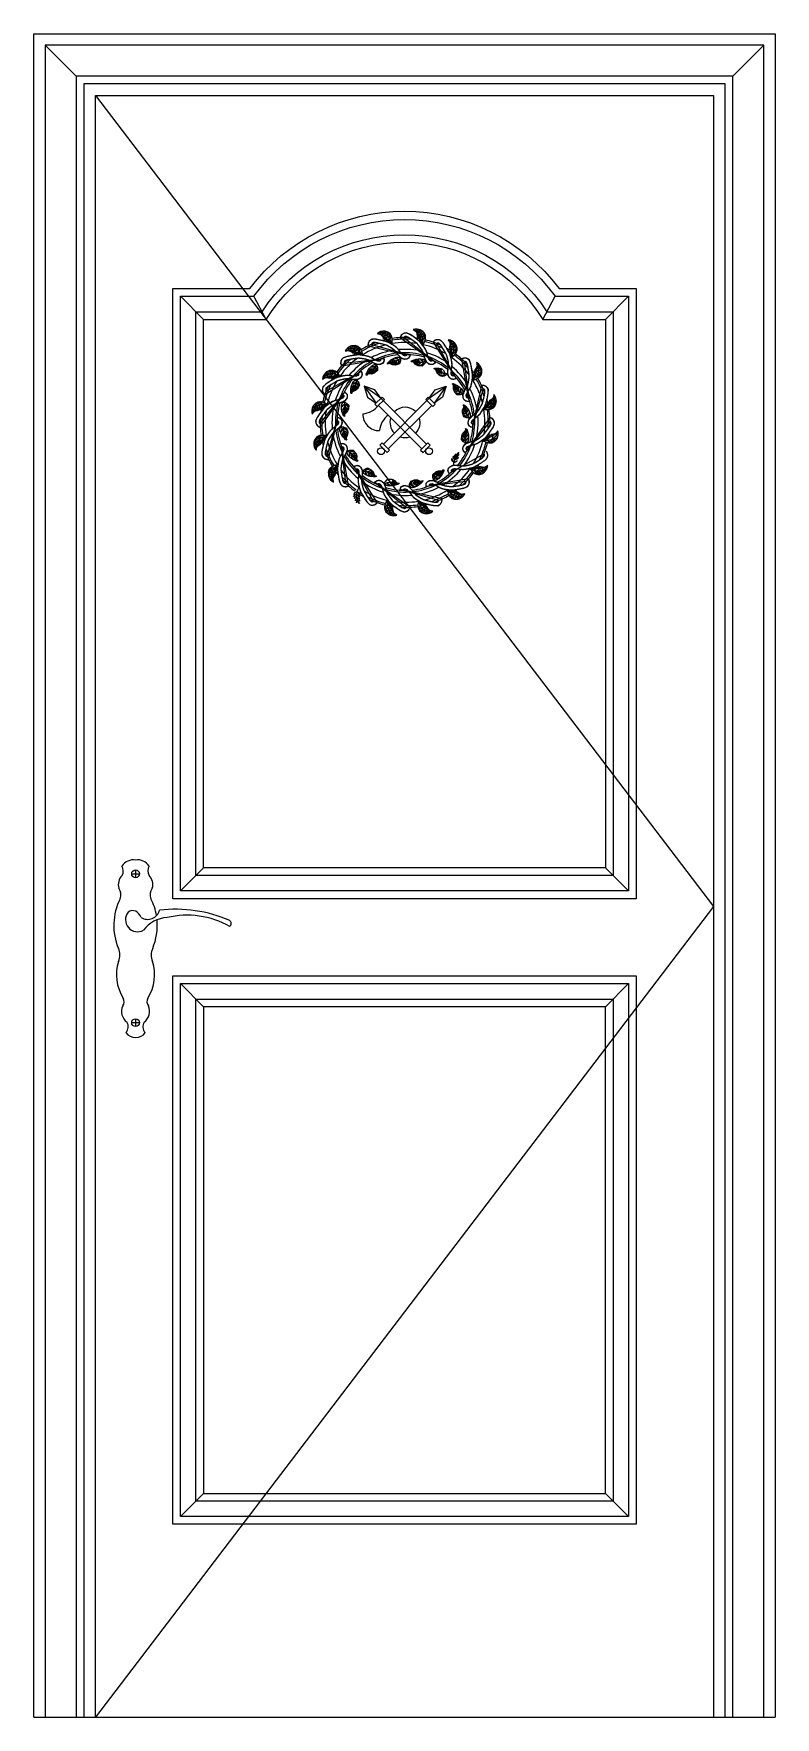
# Model space of a CAD drawing. Header units: metres. Extents: x -2293 to -1333, y 0 to 2180.
import ezdxf

# ---------------------------------------------------------------- set-up
doc = ezdxf.new("R2010")
doc.units = ezdxf.units.M
for name, color, linetype in [('3', 3, 'Continuous'), ('4', 4, 'Continuous'), ('7', 7, 'Continuous')]:
    doc.layers.add(name, color=color, linetype=linetype)

msp = doc.modelspace()

# ---------------------------------------------------------------- linework, layer by layer
msp.add_line((-2292.86, 0), (-1332.86, 0))
at = {"layer": '3'}
for p, q in [((-2237.86, 2125), (-2277.86, 2165)), ((-1387.86, 2125), (-1347.86, 2165)), ((-2212.86, 2100), (-1412.86, 1050)), ((-2072.86, 1810), (-2102.86, 1840)), ((-1991.75, 1810), (-2007.8, 1840)), ((-1633.98, 1810), (-1617.92, 1840)), ((-1552.86, 1810), (-1522.86, 1840)), ((-1851.24, 1718.87), (-1865.24, 1723.53)), ((-1865.24, 1723.53), (-1849.68, 1701.76)), ((-1843.46, 1707.98), (-1865.24, 1723.53)), ((-1865.24, 1723.53), (-1860.57, 1709.53)), ((-1780.79, 1707.98), (-1759.02, 1723.53)), ((-1759.02, 1723.53), (-1774.57, 1701.76)), ((-1773.02, 1718.87), (-1759.02, 1723.53)), ((-1759.02, 1723.53), (-1763.68, 1709.53)), ((-1860.57, 1709.53), (-1849.68, 1701.76)), ((-1843.46, 1707.98), (-1851.24, 1718.87)), ((-1841.91, 1709.53), (-1851.24, 1700.2)), ((-1838.79, 1706.42), (-1848.13, 1697.09)), ((-1784.17, 1648.69), (-1843.46, 1707.98)), ((-1838.79, 1706.42), (-1841.91, 1709.53)), ((-1840.09, 1648.69), (-1780.79, 1707.98)), ((-1785.46, 1706.42), (-1782.35, 1709.53)), ((-1785.46, 1706.42), (-1776.13, 1697.09)), ((-1782.35, 1709.53), (-1773.02, 1700.2)), ((-1780.79, 1707.98), (-1773.02, 1718.87)), ((-1763.68, 1709.53), (-1774.57, 1701.76)), ((-1848.13, 1697.09), (-1851.24, 1700.2)), ((-1790.39, 1642.46), (-1846.57, 1698.64)), ((-1833.86, 1642.46), (-1777.68, 1698.64)), ((-1776.13, 1697.09), (-1773.02, 1700.2)), ((-1841.64, 1650.24), (-1844.75, 1647.13)), ((-1844.75, 1647.13), (-1835.42, 1637.8)), ((-1841.64, 1650.24), (-1832.31, 1640.91)), ((-1832.31, 1640.91), (-1835.42, 1637.8)), ((-1782.61, 1650.24), (-1791.95, 1640.91)), ((-1791.95, 1640.91), (-1788.84, 1637.8)), ((-1779.5, 1647.13), (-1788.84, 1637.8)), ((-1782.61, 1650.24), (-1779.5, 1647.13)), ((-2102.86, 1070), (-2072.86, 1100)), ((-1552.86, 1100), (-1522.86, 1070)), ((-1412.86, 1050), (-2212.86, 0)), ((-2072.86, 920), (-2102.86, 950)), ((-1522.86, 950), (-1552.86, 920)), ((-2072.86, 290), (-2102.86, 260)), ((-1522.86, 260), (-1552.86, 290))]:
    msp.add_line(p, q, dxfattribs=at)
for points in [[(-1347.86, 0), (-1347.86, 2165), (-2277.86, 2165), (-2277.86, 0)], [(-1387.86, 0), (-1387.86, 2125), (-2237.86, 2125), (-2237.86, 0)], [(-1397.86, 0), (-1397.86, 2115), (-2227.86, 2115), (-2227.86, 0)], [(-1828.86, 1777.5), (-1828.86, 1777.5), (-1828.89, 1778.49), (-1828.9, 1779.4), (-1828.9, 1780.23), (-1828.89, 1780.99), (-1828.88, 1781.69), (-1828.86, 1782.34), (-1828.85, 1782.94), (-1828.85, 1783.51), (-1828.87, 1784.05), (-1828.89, 1784.56), (-1828.93, 1785.06), (-1828.99, 1785.53), (-1829.07, 1785.99), (-1829.16, 1786.45), (-1829.27, 1786.9), (-1829.4, 1787.35), (-1829.54, 1787.8), (-1829.71, 1788.25), (-1829.9, 1788.7), (-1830.11, 1789.14), (-1830.33, 1789.57), (-1830.57, 1789.99), (-1830.83, 1790.39), (-1831.1, 1790.77), (-1831.39, 1791.13), (-1831.69, 1791.46), (-1832, 1791.77), (-1832.31, 1792.06), (-1832.63, 1792.32), (-1832.93, 1792.56), (-1833.24, 1792.77), (-1833.52, 1792.96), (-1833.8, 1793.12), (-1834.06, 1793.26), (-1834.31, 1793.38), (-1834.56, 1793.49), (-1834.8, 1793.58), (-1835.04, 1793.67), (-1835.28, 1793.76), (-1835.53, 1793.84), (-1835.79, 1793.93), (-1836.05, 1794.01), (-1836.31, 1794.1), (-1836.58, 1794.19), (-1836.85, 1794.28), (-1837.12, 1794.36), (-1837.38, 1794.43), (-1837.64, 1794.5), (-1837.9, 1794.56), (-1838.14, 1794.61), (-1838.38, 1794.65), (-1838.62, 1794.68), (-1838.85, 1794.71), (-1839.07, 1794.72), (-1839.29, 1794.73), (-1839.51, 1794.73), (-1839.73, 1794.73), (-1839.94, 1794.72), (-1840.15, 1794.7), (-1840.37, 1794.68), (-1840.6, 1794.65), (-1840.83, 1794.62), (-1841.07, 1794.58), (-1841.33, 1794.54), (-1841.59, 1794.5), (-1841.87, 1794.45), (-1842.16, 1794.41), (-1842.45, 1794.35), (-1842.75, 1794.3), (-1843.05, 1794.23), (-1843.35, 1794.16), (-1843.64, 1794.09), (-1843.93, 1794), (-1844.22, 1793.91), (-1844.5, 1793.81), (-1844.77, 1793.7), (-1845.05, 1793.58), (-1845.33, 1793.46), (-1845.6, 1793.32), (-1845.88, 1793.18), (-1846.17, 1793.02), (-1846.45, 1792.86), (-1846.71, 1792.69), (-1846.96, 1792.53), (-1847.18, 1792.37), (-1847.37, 1792.22), (-1847.51, 1792.08), (-1847.6, 1791.96), (-1847.63, 1791.86), (-1847.61, 1791.77), (-1847.54, 1791.7), (-1847.42, 1791.63), (-1847.26, 1791.58), (-1847.07, 1791.52), (-1846.85, 1791.47), (-1846.6, 1791.42), (-1846.33, 1791.36), (-1846.05, 1791.3), (-1845.75, 1791.23), (-1845.46, 1791.16), (-1845.17, 1791.08), (-1844.88, 1791), (-1844.62, 1790.92), (-1844.37, 1790.83), (-1844.15, 1790.73), (-1843.95, 1790.63), (-1843.77, 1790.53), (-1843.61, 1790.42), (-1843.46, 1790.3), (-1843.31, 1790.18), (-1843.17, 1790.05), (-1843.04, 1789.92), (-1842.9, 1789.78), (-1842.75, 1789.62), (-1842.61, 1789.46), (-1842.46, 1789.29), (-1842.3, 1789.1), (-1842.14, 1788.9), (-1841.98, 1788.68), (-1841.81, 1788.44), (-1841.64, 1788.19), (-1841.46, 1787.91), (-1841.28, 1787.63), (-1841.08, 1787.34), (-1840.88, 1787.06), (-1840.68, 1786.77), (-1840.46, 1786.49), (-1840.23, 1786.23), (-1839.99, 1785.98), (-1839.74, 1785.75), (-1839.48, 1785.53), (-1839.21, 1785.32), (-1838.93, 1785.12), (-1838.64, 1784.91), (-1838.35, 1784.71), (-1838.05, 1784.5), (-1837.74, 1784.28), (-1837.43, 1784.06), (-1837.11, 1783.84), (-1836.78, 1783.61), (-1836.45, 1783.39), (-1836.11, 1783.17), (-1835.77, 1782.95), (-1835.43, 1782.74), (-1835.07, 1782.53), (-1834.72, 1782.34), (-1834.36, 1782.14), (-1833.99, 1781.94), (-1833.62, 1781.73), (-1833.25, 1781.52), (-1832.88, 1781.29), (-1832.5, 1781.04), (-1832.12, 1780.76), (-1831.74, 1780.46), (-1831.34, 1780.13), (-1830.94, 1779.75), (-1830.52, 1779.32), (-1830.09, 1778.84), (-1829.63, 1778.3), (-1829.16, 1777.68), (-1828.97, 1780.26), (-1828.71, 1783.82), (-1829.18, 1787.31), (-1830.93, 1791.02), (-1833.69, 1793.23), (-1835.44, 1793.8), (-1837.72, 1794.59), (-1839.54, 1794.81), (-1841.17, 1794.57), (-1843.71, 1794.17), (-1845.84, 1793.29), (-1848.23, 1791.75), (-1846.82, 1791.47), (-1844.08, 1790.87), (-1843.07, 1790), (-1841.86, 1788.66), (-1840.35, 1786.04), (-1838.12, 1784.58), (-1835.48, 1782.64), (-1832.53, 1781.27), (-1830.46, 1779.42), (-1829.16, 1777.68)], [(-1828.87, 1777.69), (-1828.87, 1777.69), (-1829.32, 1778.69), (-1829.72, 1779.58), (-1830.07, 1780.37), (-1830.39, 1781.08), (-1830.67, 1781.73), (-1830.94, 1782.33), (-1831.19, 1782.89), (-1831.44, 1783.43), (-1831.69, 1783.97), (-1831.95, 1784.5), (-1832.21, 1785.01), (-1832.47, 1785.51), (-1832.73, 1785.98), (-1832.98, 1786.43), (-1833.24, 1786.84), (-1833.49, 1787.22), (-1833.74, 1787.55), (-1833.98, 1787.85), (-1834.22, 1788.12), (-1834.45, 1788.36), (-1834.69, 1788.57), (-1834.92, 1788.76), (-1835.15, 1788.94), (-1835.38, 1789.11), (-1835.61, 1789.27), (-1835.84, 1789.42), (-1836.07, 1789.56), (-1836.3, 1789.71), (-1836.54, 1789.84), (-1836.78, 1789.98), (-1837.02, 1790.11), (-1837.27, 1790.23), (-1837.52, 1790.36), (-1837.78, 1790.49), (-1838.05, 1790.61), (-1838.32, 1790.74), (-1838.62, 1790.88), (-1838.93, 1791.01), (-1839.26, 1791.16), (-1839.62, 1791.31), (-1840, 1791.47), (-1840.42, 1791.63), (-1840.92, 1791.8), (-1841.49, 1791.95), (-1842.17, 1792.1), (-1842.98, 1792.23), (-1843.93, 1792.34), (-1845.05, 1792.42), (-1830.16, 1780.52), (-1831.38, 1783.47), (-1833.55, 1787.66), (-1835.37, 1789.18), (-1837.22, 1790.25), (-1839.35, 1791.21), (-1841.83, 1792.24), (-1845.05, 1792.42)], [(-1841.83, 1792.24), (-1843.54, 1793.48)], [(-1839.35, 1791.21), (-1839.35, 1791.21), (-1839.99, 1790.77), (-1840.5, 1790.44), (-1840.91, 1790.2), (-1841.27, 1790.05), (-1841.62, 1789.97), (-1842.01, 1789.94), (-1842.48, 1789.96), (-1843.07, 1790), (-1841.28, 1789.87), (-1843.07, 1790)], [(-1839.35, 1791.21), (-1839.35, 1791.21), (-1839.54, 1791.69), (-1839.75, 1792.13), (-1839.99, 1792.54), (-1840.24, 1792.94), (-1840.5, 1793.33), (-1840.74, 1793.72), (-1840.97, 1794.13), (-1841.17, 1794.57), (-1839.79, 1792.54), (-1840.68, 1793.37), (-1841.17, 1794.57)], [(-1835.37, 1789.18), (-1835.37, 1789.18), (-1836.51, 1789.01), (-1837.49, 1788.87), (-1838.33, 1788.74), (-1839.04, 1788.62), (-1839.62, 1788.51), (-1840.1, 1788.39), (-1840.48, 1788.27), (-1840.78, 1788.13), (-1838.63, 1788.7), (-1840.08, 1788.53), (-1840.78, 1788.13)], [(-1837.22, 1790.25), (-1837.22, 1790.25), (-1837.18, 1790.82), (-1837.25, 1791.37), (-1837.39, 1791.91), (-1837.6, 1792.41), (-1837.86, 1792.86), (-1838.16, 1793.26), (-1838.48, 1793.58), (-1838.81, 1793.82), (-1836.98, 1791.76), (-1837.95, 1793.31), (-1838.81, 1793.82)], [(-1835.46, 1789.25), (-1835.46, 1789.25), (-1835.22, 1789.71), (-1835.08, 1790.19), (-1835.02, 1790.68), (-1835.03, 1791.16), (-1835.11, 1791.61), (-1835.24, 1792.02), (-1835.41, 1792.37), (-1835.62, 1792.65), (-1834.7, 1790.43), (-1835.03, 1792.03), (-1835.62, 1792.65)], [(-1833.06, 1787.25), (-1833.06, 1787.25), (-1832.9, 1787.73), (-1832.76, 1788.22), (-1832.67, 1788.74), (-1832.63, 1789.29), (-1832.66, 1789.88), (-1832.76, 1790.51), (-1832.95, 1791.18), (-1833.25, 1791.9), (-1832.59, 1788.49), (-1832.31, 1789.91), (-1833.25, 1791.9)], [(-1831.38, 1783.47), (-1831.38, 1783.47), (-1831.22, 1784.41), (-1831.08, 1785.31), (-1830.97, 1786.15), (-1830.89, 1786.94), (-1830.87, 1787.67), (-1830.9, 1788.34), (-1831, 1788.96), (-1831.18, 1789.51), (-1830.93, 1786.04), (-1830.6, 1788.13), (-1831.18, 1789.51)], [(-1776.54, 1757.13), (-1776.54, 1757.13), (-1776.59, 1757.04), (-1776.64, 1756.94), (-1776.71, 1756.85), (-1776.77, 1756.76), (-1776.84, 1756.67), (-1776.92, 1756.58), (-1777, 1756.49), (-1777.07, 1756.42), (-1777.15, 1756.34), (-1777.22, 1756.28), (-1777.29, 1756.22), (-1777.37, 1756.16), (-1777.44, 1756.11), (-1777.51, 1756.07), (-1777.59, 1756.03), (-1777.67, 1756), (-1777.75, 1755.98), (-1777.83, 1755.96), (-1777.92, 1755.94), (-1778.01, 1755.93), (-1778.1, 1755.93), (-1778.2, 1755.93), (-1778.29, 1755.93), (-1778.39, 1755.94), (-1778.49, 1755.96), (-1778.59, 1755.98), (-1778.69, 1756.01), (-1778.81, 1756.05), (-1778.93, 1756.1), (-1779.05, 1756.16), (-1779.2, 1756.24), (-1779.35, 1756.34), (-1779.51, 1756.45), (-1779.69, 1756.58), (-1779.87, 1756.73), (-1780.06, 1756.9), (-1780.25, 1757.08), (-1780.43, 1757.27), (-1780.61, 1757.48), (-1780.77, 1757.7), (-1780.93, 1757.94), (-1781.07, 1758.19), (-1781.2, 1758.45), (-1781.32, 1758.72), (-1781.43, 1759), (-1781.55, 1759.29), (-1781.66, 1759.58), (-1781.77, 1759.88), (-1781.89, 1760.19), (-1782.01, 1760.5), (-1782.13, 1760.82), (-1782.25, 1761.14), (-1782.36, 1761.47), (-1782.48, 1761.8), (-1782.59, 1762.13), (-1782.69, 1762.47), (-1782.79, 1762.8), (-1782.88, 1763.14), (-1782.97, 1763.48), (-1783.05, 1763.82), (-1783.13, 1764.16), (-1783.21, 1764.5), (-1783.29, 1764.83), (-1783.37, 1765.15), (-1783.45, 1765.47), (-1783.53, 1765.79), (-1783.62, 1766.1), (-1783.71, 1766.42), (-1783.8, 1766.73), (-1783.9, 1767.05), (-1784, 1767.37), (-1784.11, 1767.69), (-1784.23, 1768.03), (-1784.36, 1768.38), (-1784.5, 1768.73), (-1784.64, 1769.09), (-1784.8, 1769.46), (-1784.97, 1769.84), (-1785.16, 1770.23), (-1785.36, 1770.63), (-1785.58, 1771.04), (-1785.81, 1771.46), (-1786.05, 1771.87), (-1786.3, 1772.29), (-1786.55, 1772.69), (-1786.8, 1773.09), (-1787.05, 1773.47), (-1787.29, 1773.84), (-1787.52, 1774.18), (-1787.74, 1774.51), (-1787.96, 1774.82), (-1788.17, 1775.11), (-1788.38, 1775.4), (-1788.58, 1775.68), (-1788.78, 1775.96), (-1788.99, 1776.23), (-1789.19, 1776.51), (-1789.4, 1776.78), (-1789.61, 1777.06), (-1789.82, 1777.33), (-1790.02, 1777.6), (-1790.22, 1777.87), (-1790.42, 1778.12), (-1790.61, 1778.37), (-1790.8, 1778.62), (-1790.98, 1778.85), (-1791.15, 1779.08), (-1791.33, 1779.3), (-1791.51, 1779.52), (-1791.68, 1779.74), (-1791.86, 1779.95), (-1792.05, 1780.17), (-1792.24, 1780.38), (-1792.44, 1780.6), (-1792.65, 1780.82), (-1792.87, 1781.05), (-1793.1, 1781.28), (-1793.34, 1781.51), (-1793.6, 1781.74), (-1793.87, 1781.98), (-1794.17, 1782.23), (-1794.48, 1782.48), (-1794.81, 1782.74), (-1795.16, 1783.02), (-1795.53, 1783.3), (-1795.92, 1783.6), (-1796.34, 1783.91), (-1796.78, 1784.24), (-1797.25, 1784.59), (-1797.74, 1784.96), (-1798.25, 1785.34), (-1798.78, 1785.73), (-1799.32, 1786.13), (-1799.88, 1786.53), (-1800.44, 1786.94), (-1801.01, 1787.35), (-1801.58, 1787.75), (-1802.16, 1788.15), (-1802.73, 1788.55), (-1803.31, 1788.93), (-1803.89, 1789.3), (-1804.47, 1789.66), (-1805.04, 1790.01), (-1805.62, 1790.34), (-1806.19, 1790.65), (-1806.75, 1790.94), (-1807.31, 1791.21), (-1807.85, 1791.45), (-1808.38, 1791.66), (-1808.88, 1791.85), (-1809.36, 1792.01), (-1809.81, 1792.14), (-1810.24, 1792.23), (-1810.63, 1792.29), (-1811, 1792.33), (-1811.35, 1792.34), (-1811.67, 1792.33), (-1811.98, 1792.3), (-1812.28, 1792.25), (-1812.57, 1792.19), (-1812.86, 1792.13), (-1813.14, 1792.05), (-1813.41, 1791.96), (-1813.68, 1791.86), (-1813.95, 1791.74), (-1814.22, 1791.62), (-1814.49, 1791.48), (-1814.76, 1791.32), (-1815.04, 1791.15), (-1815.32, 1790.96), (-1815.6, 1790.75), (-1815.88, 1790.51), (-1816.16, 1790.25), (-1816.44, 1789.97), (-1816.72, 1789.65), (-1817, 1789.3), (-1817.28, 1788.91), (-1817.54, 1788.51), (-1817.79, 1788.1), (-1818.01, 1787.69), (-1818.19, 1787.31), (-1818.33, 1786.97), (-1818.42, 1786.68), (-1818.45, 1786.46), (-1776.65, 1756.88), (-1777.09, 1756.35), (-1777.64, 1755.94), (-1778.37, 1755.89), (-1779.2, 1756.15), (-1780.93, 1757.56), (-1781.74, 1759.82), (-1782.76, 1762.44), (-1783.36, 1765.22), (-1784.03, 1767.6), (-1785.19, 1770.53), (-1787.4, 1774.07), (-1788.96, 1776.21), (-1790.68, 1778.47), (-1791.98, 1780.15), (-1793.69, 1781.93), (-1796.51, 1784.04), (-1800.98, 1787.38), (-1805.64, 1790.54), (-1810.15, 1792.5), (-1812.64, 1792.29), (-1814.73, 1791.49), (-1817.02, 1789.68), (-1818.47, 1786.95), (-1818.45, 1786.46)], [(-1772.52, 1755.35), (-1772.52, 1755.35), (-1772.66, 1755.05), (-1772.82, 1754.77), (-1773, 1754.49), (-1773.2, 1754.22), (-1773.4, 1753.97), (-1773.62, 1753.72), (-1773.84, 1753.48), (-1774.08, 1753.25), (-1774.31, 1753.03), (-1774.55, 1752.82), (-1774.8, 1752.62), (-1775.06, 1752.43), (-1775.32, 1752.27), (-1775.6, 1752.11), (-1775.88, 1751.98), (-1776.18, 1751.86), (-1776.49, 1751.77), (-1776.81, 1751.69), (-1777.14, 1751.63), (-1777.47, 1751.59), (-1777.81, 1751.57), (-1778.15, 1751.56), (-1778.48, 1751.58), (-1778.82, 1751.6), (-1779.14, 1751.64), (-1779.47, 1751.7), (-1779.79, 1751.78), (-1780.11, 1751.88), (-1780.44, 1752), (-1780.77, 1752.15), (-1781.12, 1752.32), (-1781.47, 1752.53), (-1781.84, 1752.76), (-1782.21, 1753.02), (-1782.59, 1753.31), (-1782.96, 1753.62), (-1783.33, 1753.95), (-1783.67, 1754.29), (-1784, 1754.66), (-1784.3, 1755.03), (-1784.57, 1755.42), (-1784.81, 1755.81), (-1785.02, 1756.21), (-1785.21, 1756.61), (-1785.39, 1757.01), (-1785.55, 1757.41), (-1785.7, 1757.81), (-1785.85, 1758.2), (-1785.99, 1758.59), (-1786.14, 1758.97), (-1786.28, 1759.34), (-1786.41, 1759.71), (-1786.54, 1760.08), (-1786.67, 1760.45), (-1786.79, 1760.82), (-1786.91, 1761.18), (-1787.01, 1761.55), (-1787.11, 1761.92), (-1787.21, 1762.28), (-1787.3, 1762.64), (-1787.38, 1763), (-1787.46, 1763.34), (-1787.54, 1763.68), (-1787.62, 1764), (-1787.69, 1764.3), (-1787.77, 1764.6), (-1787.85, 1764.88), (-1787.92, 1765.16), (-1788, 1765.43), (-1788.09, 1765.7), (-1788.17, 1765.97), (-1788.27, 1766.25), (-1788.36, 1766.52), (-1788.47, 1766.8), (-1788.58, 1767.09), (-1788.7, 1767.39), (-1788.83, 1767.69), (-1788.97, 1768.01), (-1789.13, 1768.33), (-1789.3, 1768.66), (-1789.48, 1769.01), (-1789.68, 1769.36), (-1789.89, 1769.71), (-1790.1, 1770.07), (-1790.32, 1770.42), (-1790.54, 1770.76), (-1790.75, 1771.1), (-1790.97, 1771.42), (-1791.17, 1771.73), (-1791.37, 1772.02), (-1791.57, 1772.3), (-1791.76, 1772.57), (-1791.95, 1772.84), (-1792.14, 1773.1), (-1792.34, 1773.36), (-1792.53, 1773.62), (-1792.73, 1773.88), (-1792.93, 1774.15), (-1793.13, 1774.41), (-1793.32, 1774.68), (-1793.52, 1774.94), (-1793.71, 1775.19), (-1793.9, 1775.43), (-1794.08, 1775.67), (-1794.25, 1775.9), (-1794.42, 1776.11), (-1794.58, 1776.32), (-1794.73, 1776.51), (-1794.89, 1776.7), (-1795.04, 1776.89), (-1795.19, 1777.07), (-1795.34, 1777.25), (-1795.5, 1777.43), (-1795.65, 1777.6), (-1795.82, 1777.78), (-1795.99, 1777.95), (-1796.18, 1778.14), (-1796.38, 1778.32), (-1796.59, 1778.51), (-1796.82, 1778.71), (-1797.07, 1778.92), (-1797.34, 1779.14), (-1797.63, 1779.37), (-1797.94, 1779.61), (-1798.28, 1779.87), (-1798.64, 1780.14), (-1799.03, 1780.43), (-1799.45, 1780.74), (-1799.9, 1781.08), (-1800.37, 1781.43), (-1800.86, 1781.8), (-1801.37, 1782.17), (-1801.89, 1782.56), (-1802.43, 1782.95), (-1802.97, 1783.34), (-1803.51, 1783.72), (-1804.04, 1784.11), (-1804.58, 1784.48), (-1805.1, 1784.84), (-1805.62, 1785.19), (-1806.13, 1785.52), (-1806.63, 1785.84), (-1807.12, 1786.14), (-1807.59, 1786.41), (-1808.04, 1786.67), (-1808.47, 1786.9), (-1808.88, 1787.1), (-1809.26, 1787.28), (-1809.62, 1787.44), (-1809.94, 1787.58), (-1810.24, 1787.69), (-1810.5, 1787.79), (-1810.72, 1787.86), (-1810.92, 1787.91), (-1811.08, 1787.94), (-1811.23, 1787.96), (-1811.35, 1787.96), (-1811.46, 1787.95), (-1811.57, 1787.94), (-1811.67, 1787.91), (-1811.77, 1787.89), (-1811.88, 1787.85), (-1811.99, 1787.81), (-1812.11, 1787.77), (-1812.23, 1787.71), (-1812.36, 1787.64), (-1812.49, 1787.57), (-1812.64, 1787.47), (-1812.8, 1787.37), (-1812.96, 1787.26), (-1813.11, 1787.14), (-1813.26, 1787.02), (-1813.4, 1786.9), (-1813.51, 1786.8), (-1813.6, 1786.71), (-1813.65, 1786.63), (-1772.87, 1754.55), (-1774.03, 1753.14), (-1776.04, 1751.65), (-1778.88, 1751.44), (-1781.32, 1752.2), (-1784.65, 1754.93), (-1785.86, 1758.28), (-1786.99, 1761.17), (-1787.63, 1764.16), (-1788.21, 1766.19), (-1789.13, 1768.54), (-1791.04, 1771.6), (-1792.49, 1773.58), (-1794.17, 1775.79), (-1795.32, 1777.27), (-1796.61, 1778.62), (-1799.14, 1780.51), (-1803.53, 1783.79), (-1807.77, 1786.67), (-1810.89, 1788.02), (-1811.65, 1787.96), (-1812.53, 1787.62), (-1813.56, 1786.8), (-1813.65, 1786.63)], [(-1788.99, 1776.23), (-1788.99, 1776.23), (-1788.64, 1777.15), (-1788.3, 1777.99), (-1787.99, 1778.76), (-1787.68, 1779.46), (-1787.4, 1780.1), (-1787.14, 1780.7), (-1786.9, 1781.25), (-1786.68, 1781.78), (-1786.49, 1782.28), (-1786.32, 1782.76), (-1786.17, 1783.24), (-1786.04, 1783.7), (-1785.93, 1784.15), (-1785.84, 1784.61), (-1785.77, 1785.06), (-1785.72, 1785.53), (-1785.68, 1786), (-1785.67, 1786.48), (-1785.67, 1786.97), (-1785.69, 1787.45), (-1785.73, 1787.94), (-1785.79, 1788.42), (-1785.88, 1788.89), (-1785.98, 1789.34), (-1786.11, 1789.78), (-1786.26, 1790.21), (-1786.43, 1790.61), (-1786.61, 1791), (-1786.8, 1791.36), (-1786.99, 1791.7), (-1787.19, 1792.01), (-1787.38, 1792.29), (-1787.58, 1792.55), (-1787.76, 1792.78), (-1787.95, 1792.98), (-1788.14, 1793.18), (-1788.32, 1793.36), (-1788.51, 1793.53), (-1788.7, 1793.7), (-1788.9, 1793.87), (-1789.1, 1794.05), (-1789.31, 1794.23), (-1789.52, 1794.42), (-1789.74, 1794.6), (-1789.96, 1794.78), (-1790.17, 1794.96), (-1790.39, 1795.13), (-1790.6, 1795.29), (-1790.81, 1795.44), (-1791.02, 1795.58), (-1791.23, 1795.71), (-1791.43, 1795.83), (-1791.63, 1795.94), (-1791.83, 1796.05), (-1792.03, 1796.14), (-1792.24, 1796.22), (-1792.44, 1796.3), (-1792.64, 1796.37), (-1792.84, 1796.44), (-1793.05, 1796.5), (-1793.27, 1796.56), (-1793.5, 1796.62), (-1793.74, 1796.68), (-1793.99, 1796.74), (-1794.25, 1796.8), (-1794.52, 1796.87), (-1794.81, 1796.93), (-1795.1, 1797), (-1795.4, 1797.06), (-1795.7, 1797.12), (-1796, 1797.17), (-1796.3, 1797.21), (-1796.6, 1797.24), (-1796.9, 1797.26), (-1797.19, 1797.28), (-1797.49, 1797.28), (-1797.79, 1797.28), (-1798.1, 1797.27), (-1798.4, 1797.25), (-1798.72, 1797.22), (-1799.04, 1797.19), (-1799.36, 1797.15), (-1799.67, 1797.1), (-1799.96, 1797.04), (-1800.23, 1796.98), (-1800.46, 1796.91), (-1800.64, 1796.84), (-1800.77, 1796.76), (-1800.84, 1796.67), (-1800.85, 1796.58), (-1800.81, 1796.49), (-1800.73, 1796.38), (-1800.61, 1796.27), (-1800.45, 1796.15), (-1800.26, 1796.02), (-1800.05, 1795.87), (-1799.83, 1795.72), (-1799.59, 1795.55), (-1799.34, 1795.38), (-1799.1, 1795.2), (-1798.86, 1795.02), (-1798.63, 1794.83), (-1798.41, 1794.65), (-1798.22, 1794.47), (-1798.05, 1794.3), (-1797.91, 1794.13), (-1797.78, 1793.97), (-1797.67, 1793.81), (-1797.58, 1793.64), (-1797.49, 1793.47), (-1797.41, 1793.3), (-1797.34, 1793.12), (-1797.26, 1792.94), (-1797.19, 1792.74), (-1797.11, 1792.54), (-1797.04, 1792.32), (-1796.97, 1792.09), (-1796.9, 1791.84), (-1796.83, 1791.58), (-1796.77, 1791.29), (-1796.71, 1790.99), (-1796.65, 1790.67), (-1796.58, 1790.34), (-1796.52, 1790), (-1796.44, 1789.66), (-1796.36, 1789.31), (-1796.26, 1788.97), (-1796.15, 1788.64), (-1796.03, 1788.32), (-1795.88, 1788.01), (-1795.73, 1787.71), (-1795.56, 1787.41), (-1795.38, 1787.12), (-1795.19, 1786.82), (-1795, 1786.52), (-1794.8, 1786.21), (-1794.6, 1785.89), (-1794.4, 1785.57), (-1794.19, 1785.24), (-1793.97, 1784.91), (-1793.75, 1784.57), (-1793.52, 1784.24), (-1793.29, 1783.91), (-1793.05, 1783.58), (-1792.8, 1783.26), (-1792.55, 1782.94), (-1792.29, 1782.62), (-1792.03, 1782.29), (-1791.77, 1781.96), (-1791.51, 1781.62), (-1791.25, 1781.26), (-1791, 1780.89), (-1790.75, 1780.49), (-1790.51, 1780.07), (-1790.28, 1779.61), (-1790.05, 1779.1), (-1789.83, 1778.55), (-1789.61, 1777.94), (-1789.4, 1777.26), (-1789.19, 1776.51), (-1788.03, 1778.81), (-1786.43, 1782.01), (-1785.53, 1785.41), (-1785.73, 1789.51), (-1787.43, 1792.61), (-1788.83, 1793.81), (-1790.63, 1795.41), (-1792.24, 1796.31), (-1793.84, 1796.71), (-1796.34, 1797.31), (-1798.64, 1797.31), (-1801.44, 1796.81), (-1800.24, 1796.01), (-1797.94, 1794.41), (-1797.34, 1793.21), (-1796.74, 1791.51), (-1796.34, 1788.51), (-1794.84, 1786.31), (-1793.14, 1783.51), (-1790.93, 1781.11), (-1789.73, 1778.61), (-1789.19, 1776.51)], [(-1788.92, 1776.41), (-1788.92, 1776.41), (-1788.96, 1777.5), (-1788.99, 1778.48), (-1789.01, 1779.34), (-1789.03, 1780.12), (-1789.05, 1780.83), (-1789.06, 1781.48), (-1789.08, 1782.1), (-1789.1, 1782.69), (-1789.13, 1783.29), (-1789.16, 1783.87), (-1789.21, 1784.45), (-1789.26, 1785), (-1789.32, 1785.54), (-1789.38, 1786.05), (-1789.46, 1786.53), (-1789.55, 1786.98), (-1789.65, 1787.38), (-1789.76, 1787.75), (-1789.88, 1788.09), (-1790, 1788.4), (-1790.14, 1788.68), (-1790.28, 1788.95), (-1790.42, 1789.2), (-1790.57, 1789.44), (-1790.72, 1789.68), (-1790.87, 1789.91), (-1791.03, 1790.13), (-1791.2, 1790.35), (-1791.36, 1790.57), (-1791.53, 1790.78), (-1791.71, 1791), (-1791.89, 1791.21), (-1792.07, 1791.42), (-1792.26, 1791.64), (-1792.46, 1791.86), (-1792.67, 1792.08), (-1792.89, 1792.32), (-1793.12, 1792.56), (-1793.37, 1792.82), (-1793.64, 1793.1), (-1793.93, 1793.39), (-1794.27, 1793.71), (-1794.66, 1794.05), (-1795.13, 1794.41), (-1795.7, 1794.81), (-1796.4, 1795.24), (-1797.24, 1795.7), (-1798.24, 1796.21), (-1789.03, 1779.51), (-1789.03, 1782.71), (-1789.43, 1787.41), (-1790.53, 1789.51), (-1791.84, 1791.21), (-1793.44, 1792.91), (-1795.34, 1794.81), (-1798.24, 1796.21)], [(-1793.44, 1792.91), (-1793.44, 1792.91), (-1794.2, 1792.74), (-1794.79, 1792.63), (-1795.26, 1792.57), (-1795.65, 1792.57), (-1796, 1792.63), (-1796.37, 1792.75), (-1796.8, 1792.95), (-1797.34, 1793.21), (-1795.74, 1792.41), (-1797.34, 1793.21)], [(-1795.34, 1794.81), (-1796.44, 1796.61)], [(-1790.53, 1789.51), (-1790.53, 1789.51), (-1791.65, 1789.79), (-1792.62, 1790.03), (-1793.44, 1790.23), (-1794.14, 1790.4), (-1794.72, 1790.52), (-1795.2, 1790.59), (-1795.61, 1790.62), (-1795.94, 1790.61), (-1793.74, 1790.31), (-1795.14, 1790.71), (-1795.94, 1790.61)], [(-1789.38, 1786.8), (-1789.38, 1786.8), (-1790.07, 1786.98), (-1790.74, 1787.2), (-1791.41, 1787.44), (-1792.09, 1787.68), (-1792.79, 1787.92), (-1793.53, 1788.13), (-1794.3, 1788.3), (-1795.14, 1788.41), (-1791.23, 1787.21), (-1792.84, 1788.21), (-1795.14, 1788.41)], [(-1793.44, 1792.91), (-1793.44, 1792.91), (-1793.42, 1793.42), (-1793.46, 1793.91), (-1793.52, 1794.38), (-1793.6, 1794.85), (-1793.68, 1795.3), (-1793.76, 1795.76), (-1793.81, 1796.23), (-1793.84, 1796.71), (-1793.34, 1794.31), (-1793.84, 1795.41), (-1793.84, 1796.71)], [(-1791.84, 1791.21), (-1791.84, 1791.21), (-1791.58, 1791.72), (-1791.43, 1792.25), (-1791.36, 1792.8), (-1791.36, 1793.35), (-1791.43, 1793.87), (-1791.55, 1794.34), (-1791.73, 1794.76), (-1791.94, 1795.11), (-1791.03, 1792.51), (-1791.33, 1794.31), (-1791.94, 1795.11)], [(-1790.59, 1789.61), (-1790.59, 1789.61), (-1790.19, 1789.94), (-1789.88, 1790.33), (-1789.64, 1790.76), (-1789.47, 1791.21), (-1789.36, 1791.66), (-1789.33, 1792.08), (-1789.35, 1792.47), (-1789.43, 1792.81), (-1789.43, 1790.41), (-1789.13, 1792.01), (-1789.43, 1792.81)], [(-1789.14, 1786.84), (-1789.14, 1786.84), (-1788.81, 1787.22), (-1788.49, 1787.62), (-1788.21, 1788.07), (-1787.96, 1788.56), (-1787.76, 1789.12), (-1787.62, 1789.73), (-1787.54, 1790.43), (-1787.53, 1791.21), (-1788.23, 1787.81), (-1787.43, 1789.01), (-1787.53, 1791.21)], [(-1789.03, 1782.71), (-1789.03, 1782.71), (-1788.53, 1783.52), (-1788.05, 1784.29), (-1787.63, 1785.02), (-1787.26, 1785.72), (-1786.96, 1786.39), (-1786.73, 1787.03), (-1786.58, 1787.63), (-1786.53, 1788.21), (-1787.63, 1784.91), (-1786.53, 1786.71), (-1786.53, 1788.21)], [(-1866.18, 1763.42), (-1866.18, 1763.42), (-1866.59, 1764.33), (-1866.95, 1765.16), (-1867.26, 1765.92), (-1867.55, 1766.63), (-1867.8, 1767.28), (-1868.04, 1767.89), (-1868.26, 1768.45), (-1868.48, 1768.98), (-1868.69, 1769.47), (-1868.92, 1769.93), (-1869.14, 1770.37), (-1869.38, 1770.79), (-1869.62, 1771.19), (-1869.88, 1771.57), (-1870.15, 1771.95), (-1870.44, 1772.31), (-1870.75, 1772.67), (-1871.08, 1773.02), (-1871.43, 1773.36), (-1871.79, 1773.69), (-1872.16, 1774.01), (-1872.54, 1774.3), (-1872.93, 1774.57), (-1873.33, 1774.82), (-1873.74, 1775.04), (-1874.14, 1775.24), (-1874.55, 1775.4), (-1874.94, 1775.55), (-1875.33, 1775.67), (-1875.71, 1775.77), (-1876.07, 1775.85), (-1876.41, 1775.92), (-1876.72, 1775.96), (-1877.02, 1775.99), (-1877.3, 1776), (-1877.56, 1776.01), (-1877.82, 1776.01), (-1878.08, 1775.99), (-1878.34, 1775.98), (-1878.6, 1775.96), (-1878.87, 1775.94), (-1879.14, 1775.93), (-1879.42, 1775.91), (-1879.7, 1775.88), (-1879.99, 1775.86), (-1880.26, 1775.83), (-1880.54, 1775.8), (-1880.8, 1775.76), (-1881.06, 1775.72), (-1881.3, 1775.67), (-1881.54, 1775.62), (-1881.77, 1775.56), (-1881.99, 1775.49), (-1882.21, 1775.42), (-1882.42, 1775.35), (-1882.62, 1775.27), (-1882.81, 1775.18), (-1883.01, 1775.09), (-1883.2, 1774.99), (-1883.39, 1774.88), (-1883.59, 1774.77), (-1883.79, 1774.65), (-1884, 1774.53), (-1884.22, 1774.39), (-1884.45, 1774.25), (-1884.69, 1774.1), (-1884.94, 1773.95), (-1885.19, 1773.79), (-1885.44, 1773.62), (-1885.7, 1773.45), (-1885.95, 1773.27), (-1886.19, 1773.09), (-1886.42, 1772.9), (-1886.65, 1772.7), (-1886.87, 1772.5), (-1887.08, 1772.3), (-1887.29, 1772.08), (-1887.5, 1771.86), (-1887.71, 1771.63), (-1887.91, 1771.39), (-1888.11, 1771.14), (-1888.31, 1770.88), (-1888.49, 1770.62), (-1888.66, 1770.38), (-1888.8, 1770.15), (-1888.92, 1769.94), (-1888.99, 1769.76), (-1889.03, 1769.61), (-1889.02, 1769.5), (-1888.96, 1769.43), (-1888.87, 1769.39), (-1888.74, 1769.37), (-1888.57, 1769.38), (-1888.37, 1769.41), (-1888.15, 1769.44), (-1887.9, 1769.49), (-1887.63, 1769.54), (-1887.34, 1769.59), (-1887.05, 1769.64), (-1886.75, 1769.69), (-1886.45, 1769.73), (-1886.15, 1769.76), (-1885.87, 1769.79), (-1885.61, 1769.8), (-1885.37, 1769.8), (-1885.15, 1769.78), (-1877.35, 1766.37), (-1876.98, 1766.29), (-1876.61, 1766.2), (-1876.23, 1766.12), (-1875.84, 1766.04), (-1875.45, 1765.96), (-1875.05, 1765.88), (-1874.65, 1765.81), (-1874.25, 1765.75), (-1873.85, 1765.69), (-1873.44, 1765.65), (-1873.04, 1765.6), (-1872.62, 1765.56), (-1872.2, 1765.51), (-1871.78, 1765.45), (-1871.34, 1765.38), (-1870.9, 1765.29), (-1870.45, 1765.19), (-1869.97, 1765.06), (-1869.48, 1764.9), (-1868.97, 1764.7), (-1868.42, 1764.47), (-1867.83, 1764.19), (-1867.2, 1763.86), (-1866.52, 1763.47), (-1867.33, 1765.92), (-1868.47, 1769.32), (-1870.23, 1772.36), (-1873.27, 1775.12), (-1876.67, 1776.1), (-1878.5, 1775.96), (-1880.91, 1775.82), (-1882.68, 1775.33), (-1884.09, 1774.48), (-1886.28, 1773.13), (-1887.91, 1771.51), (-1889.54, 1769.17), (-1888.12, 1769.46), (-1885.36, 1769.95), (-1884.09, 1769.53), (-1882.47, 1768.75), (-1880.06, 1766.91), (-1877.45, 1766.42), (-1874.26, 1765.64), (-1871.01, 1765.5), (-1868.4, 1764.58), (-1866.52, 1763.47)], [(-1866.26, 1763.59), (-1866.26, 1763.59), (-1867.06, 1764.34), (-1867.77, 1765.01), (-1868.4, 1765.61), (-1868.96, 1766.15), (-1869.47, 1766.64), (-1869.95, 1767.09), (-1870.4, 1767.51), (-1870.83, 1767.92), (-1871.27, 1768.31), (-1871.71, 1768.7), (-1872.15, 1769.08), (-1872.58, 1769.44), (-1873, 1769.78), (-1873.41, 1770.09), (-1873.8, 1770.37), (-1874.18, 1770.63), (-1874.54, 1770.84), (-1874.88, 1771.03), (-1875.2, 1771.18), (-1875.5, 1771.31), (-1875.8, 1771.42), (-1876.09, 1771.51), (-1876.37, 1771.58), (-1876.64, 1771.65), (-1876.92, 1771.71), (-1877.19, 1771.76), (-1877.46, 1771.81), (-1877.73, 1771.85), (-1878, 1771.88), (-1878.27, 1771.92), (-1878.55, 1771.94), (-1878.82, 1771.97), (-1879.1, 1771.99), (-1879.39, 1772.01), (-1879.69, 1772.02), (-1879.99, 1772.03), (-1880.32, 1772.04), (-1880.66, 1772.05), (-1881.02, 1772.06), (-1881.4, 1772.06), (-1881.82, 1772.06), (-1882.27, 1772.05), (-1882.79, 1772.01), (-1883.38, 1771.94), (-1884.07, 1771.81), (-1884.86, 1771.62), (-1885.79, 1771.36), (-1886.85, 1771.01), (-1868.54, 1765.71), (-1870.8, 1767.97), (-1874.4, 1771.01), (-1876.67, 1771.72), (-1878.79, 1772), (-1881.12, 1772.07), (-1883.81, 1772.07), (-1886.85, 1771.01)], [(-1883.81, 1772.07), (-1885.86, 1772.57)], [(-1881.12, 1772.07), (-1881.12, 1772.07), (-1881.47, 1772.44), (-1881.84, 1772.77), (-1882.22, 1773.06), (-1882.61, 1773.33), (-1882.99, 1773.59), (-1883.37, 1773.86), (-1883.74, 1774.15), (-1884.09, 1774.48), (-1882.04, 1773.13), (-1883.17, 1773.56), (-1884.09, 1774.48)], [(-1881.12, 1772.07), (-1881.12, 1772.07), (-1881.54, 1771.42), (-1881.88, 1770.92), (-1882.17, 1770.55), (-1882.45, 1770.27), (-1882.74, 1770.06), (-1883.09, 1769.89), (-1883.53, 1769.72), (-1884.09, 1769.53), (-1882.39, 1770.09), (-1884.09, 1769.53)], [(-1878.79, 1772), (-1878.79, 1772), (-1878.97, 1772.54), (-1879.24, 1773.03), (-1879.58, 1773.47), (-1879.96, 1773.85), (-1880.38, 1774.17), (-1880.81, 1774.42), (-1881.22, 1774.59), (-1881.62, 1774.69), (-1879.14, 1773.49), (-1880.63, 1774.55), (-1881.62, 1774.69)], [(-1876.67, 1771.72), (-1876.67, 1771.72), (-1877.66, 1771.13), (-1878.51, 1770.62), (-1879.23, 1770.18), (-1879.84, 1769.8), (-1880.34, 1769.47), (-1880.73, 1769.18), (-1881.04, 1768.92), (-1881.26, 1768.68), (-1879.5, 1770.02), (-1880.77, 1769.32), (-1881.26, 1768.68)], [(-1873.93, 1770.62), (-1873.93, 1770.62), (-1874.55, 1770.26), (-1875.18, 1769.94), (-1875.82, 1769.64), (-1876.48, 1769.33), (-1877.14, 1769), (-1877.81, 1768.63), (-1878.48, 1768.2), (-1879.14, 1767.69), (-1875.54, 1769.6), (-1877.37, 1769.17), (-1879.14, 1767.69)], [(-1876.77, 1771.75), (-1876.77, 1771.75), (-1876.73, 1772.27), (-1876.79, 1772.77), (-1876.92, 1773.24), (-1877.11, 1773.68), (-1877.36, 1774.07), (-1877.63, 1774.4), (-1877.93, 1774.65), (-1878.22, 1774.83), (-1876.53, 1773.13), (-1877.44, 1774.48), (-1878.22, 1774.83)], [(-1870.8, 1767.97), (-1870.8, 1767.97), (-1871.42, 1767.81), (-1872.2, 1767.65), (-1873.06, 1767.5), (-1873.97, 1767.36), (-1874.86, 1767.25), (-1875.68, 1767.17), (-1876.37, 1767.12), (-1876.88, 1767.12), (-1872.21, 1767.55), (-1875.82, 1767.05), (-1876.88, 1767.12)], [(-1873.8, 1770.82), (-1873.8, 1770.82), (-1873.82, 1771.32), (-1873.89, 1771.83), (-1874, 1772.35), (-1874.18, 1772.87), (-1874.43, 1773.4), (-1874.76, 1773.94), (-1875.2, 1774.49), (-1875.75, 1775.04), (-1873.84, 1772.15), (-1874.12, 1773.56), (-1875.75, 1775.04)], [(-1870.8, 1767.97), (-1870.8, 1767.97), (-1871.01, 1768.9), (-1871.22, 1769.78), (-1871.44, 1770.6), (-1871.67, 1771.36), (-1871.93, 1772.05), (-1872.22, 1772.66), (-1872.55, 1773.19), (-1872.92, 1773.63), (-1871.36, 1770.52), (-1871.86, 1772.57), (-1872.92, 1773.63)], [(-1810.05, 1764.62), (-1810.05, 1764.62), (-1810.06, 1764.52), (-1810.07, 1764.41), (-1810.09, 1764.3), (-1810.12, 1764.19), (-1810.15, 1764.08), (-1810.19, 1763.97), (-1810.23, 1763.86), (-1810.27, 1763.76), (-1810.31, 1763.66), (-1810.35, 1763.57), (-1810.4, 1763.49), (-1810.44, 1763.41), (-1810.49, 1763.34), (-1810.54, 1763.27), (-1810.6, 1763.21), (-1810.66, 1763.15), (-1810.73, 1763.09), (-1810.8, 1763.04), (-1810.87, 1762.99), (-1810.95, 1762.95), (-1811.03, 1762.91), (-1811.12, 1762.88), (-1811.21, 1762.85), (-1811.3, 1762.82), (-1811.4, 1762.79), (-1811.5, 1762.78), (-1811.61, 1762.76), (-1811.73, 1762.76), (-1811.86, 1762.76), (-1812, 1762.77), (-1812.16, 1762.79), (-1812.34, 1762.82), (-1812.54, 1762.86), (-1812.75, 1762.91), (-1812.98, 1762.98), (-1813.21, 1763.06), (-1813.45, 1763.15), (-1813.7, 1763.26), (-1813.94, 1763.39), (-1814.18, 1763.53), (-1814.41, 1763.69), (-1814.64, 1763.87), (-1814.86, 1764.06), (-1815.07, 1764.26), (-1815.29, 1764.47), (-1815.5, 1764.7), (-1815.72, 1764.93), (-1815.94, 1765.16), (-1816.16, 1765.4), (-1816.39, 1765.65), (-1816.62, 1765.89), (-1816.86, 1766.14), (-1817.09, 1766.4), (-1817.32, 1766.66), (-1817.55, 1766.93), (-1817.77, 1767.2), (-1817.99, 1767.47), (-1818.21, 1767.75), (-1818.42, 1768.03), (-1818.63, 1768.31), (-1818.83, 1768.6), (-1819.03, 1768.88), (-1819.23, 1769.15), (-1819.43, 1769.42), (-1819.63, 1769.69), (-1819.82, 1769.95), (-1820.02, 1770.2), (-1820.22, 1770.46), (-1820.43, 1770.71), (-1820.64, 1770.97), (-1820.86, 1771.22), (-1821.09, 1771.48), (-1821.33, 1771.75), (-1821.58, 1772.02), (-1821.84, 1772.29), (-1822.11, 1772.57), (-1822.4, 1772.85), (-1822.71, 1773.14), (-1823.03, 1773.43), (-1823.37, 1773.72), (-1823.73, 1774.02), (-1824.1, 1774.31), (-1824.48, 1774.6), (-1824.87, 1774.89), (-1825.25, 1775.17), (-1825.64, 1775.44), (-1826.01, 1775.7), (-1826.38, 1775.95), (-1826.72, 1776.17), (-1827.05, 1776.39), (-1827.37, 1776.59), (-1827.68, 1776.79), (-1827.98, 1776.97), (-1828.27, 1777.15), (-1828.57, 1777.33), (-1828.86, 1777.5), (-1829.16, 1777.68), (-1829.45, 1777.86), (-1829.75, 1778.03), (-1830.04, 1778.21), (-1830.34, 1778.38), (-1830.62, 1778.54), (-1830.9, 1778.71), (-1831.18, 1778.87), (-1831.44, 1779.02), (-1831.7, 1779.16), (-1831.95, 1779.31), (-1832.2, 1779.45), (-1832.44, 1779.58), (-1832.69, 1779.71), (-1832.94, 1779.84), (-1833.19, 1779.97), (-1833.45, 1780.1), (-1833.72, 1780.22), (-1834, 1780.35), (-1834.29, 1780.47), (-1834.59, 1780.59), (-1834.9, 1780.72), (-1835.23, 1780.83), (-1835.57, 1780.95), (-1835.94, 1781.07), (-1836.32, 1781.18), (-1836.73, 1781.3), (-1837.15, 1781.41), (-1837.61, 1781.53), (-1838.08, 1781.66), (-1838.59, 1781.79), (-1839.13, 1781.92), (-1839.69, 1782.07), (-1840.29, 1782.22), (-1840.9, 1782.37), (-1841.54, 1782.53), (-1842.2, 1782.69), (-1842.86, 1782.86), (-1843.54, 1783.02), (-1844.22, 1783.18), (-1844.9, 1783.33), (-1845.59, 1783.48), (-1846.27, 1783.62), (-1846.95, 1783.76), (-1847.63, 1783.88), (-1848.3, 1783.99), (-1848.97, 1784.09), (-1849.62, 1784.18), (-1850.27, 1784.24), (-1850.9, 1784.3), (-1851.52, 1784.33), (-1852.11, 1784.35), (-1852.68, 1784.34), (-1853.22, 1784.33), (-1853.72, 1784.29), (-1854.19, 1784.23), (-1854.61, 1784.16), (-1855, 1784.06), (-1855.35, 1783.95), (-1855.68, 1783.83), (-1855.98, 1783.69), (-1856.25, 1783.55), (-1856.51, 1783.39), (-1856.76, 1783.23), (-1856.99, 1783.06), (-1857.22, 1782.88), (-1857.44, 1782.69), (-1857.65, 1782.49), (-1857.86, 1782.29), (-1858.06, 1782.06), (-1858.26, 1781.83), (-1858.45, 1781.58), (-1858.64, 1781.32), (-1858.82, 1781.04), (-1859, 1780.74), (-1859.17, 1780.41), (-1859.33, 1780.06), (-1859.48, 1779.69), (-1859.62, 1779.29), (-1859.74, 1778.86), (-1859.85, 1778.4), (-1859.94, 1777.92), (-1860.01, 1777.44), (-1860.06, 1776.99), (-1860.08, 1776.57), (-1860.08, 1776.2), (-1860.05, 1775.9), (-1859.99, 1775.69), (-1810.06, 1764.35), (-1810.26, 1763.69), (-1810.61, 1763.11), (-1811.27, 1762.78), (-1812.13, 1762.7), (-1814.27, 1763.34), (-1815.88, 1765.12), (-1817.83, 1767.14), (-1819.44, 1769.49), (-1820.98, 1771.43), (-1823.17, 1773.69), (-1826.56, 1776.12), (-1828.83, 1777.49), (-1831.28, 1778.93), (-1833.12, 1779.98), (-1835.38, 1780.97), (-1838.79, 1781.84), (-1844.2, 1783.21), (-1849.72, 1784.35), (-1854.64, 1784.43), (-1856.86, 1783.29), (-1858.48, 1781.75), (-1859.9, 1779.2), (-1860.2, 1776.13), (-1859.99, 1775.69)], [(-1805.65, 1764.52), (-1805.65, 1764.52), (-1805.67, 1764.19), (-1805.71, 1763.86), (-1805.77, 1763.54), (-1805.85, 1763.22), (-1805.94, 1762.9), (-1806.04, 1762.59), (-1806.16, 1762.28), (-1806.29, 1761.98), (-1806.42, 1761.68), (-1806.56, 1761.4), (-1806.72, 1761.12), (-1806.88, 1760.85), (-1807.06, 1760.59), (-1807.26, 1760.35), (-1807.47, 1760.11), (-1807.7, 1759.89), (-1807.95, 1759.69), (-1808.21, 1759.49), (-1808.49, 1759.31), (-1808.79, 1759.15), (-1809.09, 1759), (-1809.4, 1758.87), (-1809.72, 1758.75), (-1810.04, 1758.64), (-1810.36, 1758.56), (-1810.68, 1758.49), (-1811, 1758.44), (-1811.34, 1758.41), (-1811.69, 1758.39), (-1812.05, 1758.4), (-1812.44, 1758.43), (-1812.84, 1758.48), (-1813.27, 1758.56), (-1813.72, 1758.66), (-1814.17, 1758.78), (-1814.64, 1758.92), (-1815.1, 1759.08), (-1815.55, 1759.27), (-1816, 1759.48), (-1816.42, 1759.71), (-1816.81, 1759.97), (-1817.18, 1760.24), (-1817.53, 1760.52), (-1817.86, 1760.82), (-1818.18, 1761.13), (-1818.48, 1761.43), (-1818.77, 1761.74), (-1819.06, 1762.05), (-1819.34, 1762.35), (-1819.62, 1762.65), (-1819.89, 1762.94), (-1820.16, 1763.23), (-1820.42, 1763.52), (-1820.68, 1763.81), (-1820.93, 1764.1), (-1821.18, 1764.4), (-1821.42, 1764.7), (-1821.65, 1765), (-1821.88, 1765.3), (-1822.1, 1765.6), (-1822.31, 1765.89), (-1822.52, 1766.18), (-1822.72, 1766.46), (-1822.91, 1766.73), (-1823.1, 1766.98), (-1823.28, 1767.23), (-1823.46, 1767.46), (-1823.64, 1767.69), (-1823.82, 1767.91), (-1824, 1768.12), (-1824.18, 1768.34), (-1824.37, 1768.56), (-1824.57, 1768.77), (-1824.77, 1769), (-1824.98, 1769.22), (-1825.21, 1769.45), (-1825.45, 1769.68), (-1825.7, 1769.91), (-1825.96, 1770.15), (-1826.25, 1770.39), (-1826.55, 1770.64), (-1826.87, 1770.89), (-1827.19, 1771.14), (-1827.53, 1771.38), (-1827.86, 1771.63), (-1828.2, 1771.86), (-1828.53, 1772.09), (-1828.85, 1772.31), (-1829.16, 1772.51), (-1829.45, 1772.7), (-1829.74, 1772.89), (-1830.02, 1773.07), (-1830.3, 1773.24), (-1830.58, 1773.4), (-1830.85, 1773.57), (-1831.13, 1773.74), (-1831.42, 1773.91), (-1831.7, 1774.07), (-1831.99, 1774.24), (-1832.27, 1774.41), (-1832.55, 1774.57), (-1832.83, 1774.73), (-1833.09, 1774.89), (-1833.35, 1775.04), (-1833.6, 1775.18), (-1833.83, 1775.32), (-1834.06, 1775.44), (-1834.28, 1775.57), (-1834.49, 1775.69), (-1834.7, 1775.8), (-1834.91, 1775.91), (-1835.12, 1776.02), (-1835.33, 1776.12), (-1835.54, 1776.22), (-1835.76, 1776.32), (-1835.99, 1776.42), (-1836.23, 1776.51), (-1836.49, 1776.61), (-1836.75, 1776.71), (-1837.04, 1776.8), (-1837.35, 1776.9), (-1837.68, 1777), (-1838.04, 1777.1), (-1838.42, 1777.2), (-1838.84, 1777.31), (-1839.28, 1777.42), (-1839.75, 1777.54), (-1840.25, 1777.67), (-1840.79, 1777.81), (-1841.36, 1777.95), (-1841.96, 1778.1), (-1842.57, 1778.26), (-1843.21, 1778.41), (-1843.85, 1778.57), (-1844.49, 1778.72), (-1845.14, 1778.87), (-1845.78, 1779.02), (-1846.42, 1779.16), (-1847.04, 1779.29), (-1847.66, 1779.42), (-1848.26, 1779.53), (-1848.84, 1779.63), (-1849.4, 1779.72), (-1849.94, 1779.8), (-1850.45, 1779.86), (-1850.94, 1779.9), (-1851.39, 1779.94), (-1851.82, 1779.96), (-1852.21, 1779.97), (-1852.56, 1779.97), (-1852.88, 1779.96), (-1853.15, 1779.95), (-1853.39, 1779.93), (-1853.59, 1779.9), (-1853.75, 1779.87), (-1853.89, 1779.83), (-1854.01, 1779.78), (-1854.11, 1779.73), (-1854.2, 1779.68), (-1854.29, 1779.62), (-1854.37, 1779.55), (-1854.46, 1779.48), (-1854.54, 1779.4), (-1854.63, 1779.32), (-1854.72, 1779.22), (-1854.82, 1779.11), (-1854.91, 1778.98), (-1855.01, 1778.84), (-1855.12, 1778.69), (-1855.22, 1778.52), (-1855.32, 1778.35), (-1855.42, 1778.18), (-1855.5, 1778.02), (-1855.56, 1777.88), (-1855.61, 1777.77), (-1855.63, 1777.68), (-1805.67, 1763.64), (-1806.21, 1761.9), (-1807.49, 1759.75), (-1810.04, 1758.47), (-1812.58, 1758.24), (-1816.7, 1759.48), (-1819.1, 1762.12), (-1821.25, 1764.35), (-1822.98, 1766.87), (-1824.3, 1768.53), (-1826.05, 1770.35), (-1828.99, 1772.44), (-1831.08, 1773.72), (-1833.48, 1775.12), (-1835.1, 1776.04), (-1836.82, 1776.8), (-1839.88, 1777.58), (-1845.19, 1778.93), (-1850.21, 1779.96), (-1853.61, 1780.02), (-1854.29, 1779.67), (-1854.97, 1779.02), (-1855.61, 1777.87), (-1855.63, 1777.68)], [(-1833.27, 1787.12), (-1833.27, 1787.12), (-1833.97, 1787.02), (-1834.67, 1786.97), (-1835.39, 1786.93), (-1836.11, 1786.9), (-1836.85, 1786.85), (-1837.61, 1786.76), (-1838.39, 1786.62), (-1839.2, 1786.4), (-1835.14, 1786.79), (-1837, 1787.1), (-1839.2, 1786.4)], [(-1831.38, 1783.47), (-1831.38, 1783.47), (-1832.02, 1783.56), (-1832.8, 1783.71), (-1833.66, 1783.9), (-1834.55, 1784.12), (-1835.41, 1784.36), (-1836.2, 1784.6), (-1836.86, 1784.82), (-1837.33, 1785.02), (-1832.85, 1783.62), (-1836.37, 1784.55), (-1837.33, 1785.02)], [(-1789.03, 1782.71), (-1789.03, 1782.71), (-1789.59, 1783.04), (-1790.25, 1783.47), (-1790.97, 1783.98), (-1791.71, 1784.52), (-1792.42, 1785.07), (-1793.06, 1785.59), (-1793.58, 1786.05), (-1793.94, 1786.41), (-1790.33, 1783.41), (-1793.24, 1785.61), (-1793.94, 1786.41)], [(-1748.45, 1737.38), (-1748.45, 1737.38), (-1748.53, 1737.32), (-1748.62, 1737.25), (-1748.71, 1737.19), (-1748.81, 1737.13), (-1748.91, 1737.07), (-1749.01, 1737.02), (-1749.11, 1736.97), (-1749.21, 1736.93), (-1749.31, 1736.89), (-1749.4, 1736.86), (-1749.49, 1736.83), (-1749.58, 1736.81), (-1749.67, 1736.79), (-1749.75, 1736.78), (-1749.84, 1736.77), (-1749.92, 1736.77), (-1750.01, 1736.78), (-1750.09, 1736.79), (-1750.18, 1736.81), (-1750.27, 1736.84), (-1750.35, 1736.87), (-1750.44, 1736.91), (-1750.52, 1736.95), (-1750.61, 1736.99), (-1750.69, 1737.05), (-1750.78, 1737.1), (-1750.87, 1737.17), (-1750.96, 1737.25), (-1751.05, 1737.35), (-1751.14, 1737.45), (-1751.24, 1737.58), (-1751.35, 1737.73), (-1751.46, 1737.9), (-1751.57, 1738.09), (-1751.68, 1738.29), (-1751.79, 1738.52), (-1751.9, 1738.75), (-1751.99, 1739), (-1752.07, 1739.26), (-1752.14, 1739.53), (-1752.19, 1739.81), (-1752.22, 1740.09), (-1752.25, 1740.38), (-1752.25, 1740.68), (-1752.26, 1740.98), (-1752.25, 1741.29), (-1752.24, 1741.61), (-1752.23, 1741.93), (-1752.22, 1742.26), (-1752.21, 1742.59), (-1752.2, 1742.93), (-1752.18, 1743.27), (-1752.17, 1743.62), (-1752.15, 1743.97), (-1752.12, 1744.32), (-1752.09, 1744.67), (-1752.05, 1745.02), (-1752, 1745.37), (-1751.96, 1745.71), (-1751.9, 1746.06), (-1751.85, 1746.4), (-1751.79, 1746.74), (-1751.74, 1747.08), (-1751.69, 1747.41), (-1751.64, 1747.74), (-1751.6, 1748.06), (-1751.55, 1748.38), (-1751.52, 1748.71), (-1751.48, 1749.03), (-1751.45, 1749.36), (-1751.43, 1749.7), (-1751.4, 1750.04), (-1751.38, 1750.4), (-1751.37, 1750.77), (-1751.36, 1751.14), (-1751.36, 1751.54), (-1751.36, 1751.94), (-1751.38, 1752.36), (-1751.4, 1752.79), (-1751.43, 1753.24), (-1751.48, 1753.7), (-1751.53, 1754.17), (-1751.6, 1754.64), (-1751.67, 1755.12), (-1751.74, 1755.59), (-1751.82, 1756.06), (-1751.9, 1756.51), (-1751.99, 1756.94), (-1752.07, 1757.34), (-1752.15, 1757.73), (-1752.23, 1758.1), (-1752.31, 1758.45), (-1752.39, 1758.79), (-1752.47, 1759.13), (-1752.56, 1759.46), (-1752.64, 1759.79), (-1752.72, 1760.13), (-1752.81, 1760.46), (-1752.9, 1760.8), (-1752.98, 1761.13), (-1753.07, 1761.46), (-1753.15, 1761.78), (-1753.24, 1762.09), (-1753.32, 1762.4), (-1753.4, 1762.69), (-1753.47, 1762.98), (-1753.55, 1763.25), (-1753.63, 1763.53), (-1753.71, 1763.8), (-1753.79, 1764.06), (-1753.87, 1764.33), (-1753.96, 1764.6), (-1754.05, 1764.88), (-1754.15, 1765.15), (-1754.26, 1765.44), (-1754.38, 1765.73), (-1754.5, 1766.03), (-1754.64, 1766.34), (-1754.79, 1766.65), (-1754.95, 1766.98), (-1755.13, 1767.32), (-1755.32, 1767.67), (-1755.52, 1768.04), (-1755.74, 1768.42), (-1755.98, 1768.83), (-1756.23, 1769.26), (-1756.49, 1769.7), (-1756.77, 1770.18), (-1757.07, 1770.68), (-1757.39, 1771.21), (-1757.71, 1771.75), (-1758.05, 1772.32), (-1758.4, 1772.89), (-1758.76, 1773.48), (-1759.12, 1774.07), (-1759.49, 1774.67), (-1759.87, 1775.26), (-1760.24, 1775.85), (-1760.63, 1776.43), (-1761.01, 1777.01), (-1761.4, 1777.58), (-1761.8, 1778.13), (-1762.2, 1778.67), (-1762.6, 1779.19), (-1763.01, 1779.7), (-1763.42, 1780.18), (-1763.84, 1780.64), (-1764.24, 1781.07), (-1764.65, 1781.47), (-1765.04, 1781.84), (-1765.42, 1782.17), (-1765.79, 1782.46), (-1766.15, 1782.71), (-1766.49, 1782.92), (-1766.81, 1783.09), (-1767.13, 1783.23), (-1767.44, 1783.35), (-1767.74, 1783.44), (-1768.03, 1783.51), (-1768.32, 1783.57), (-1768.61, 1783.61), (-1768.9, 1783.65), (-1769.18, 1783.67), (-1769.47, 1783.68), (-1769.77, 1783.68), (-1770.06, 1783.67), (-1770.37, 1783.64), (-1770.68, 1783.6), (-1771, 1783.55), (-1771.33, 1783.48), (-1771.67, 1783.39), (-1772.02, 1783.28), (-1772.37, 1783.15), (-1772.74, 1782.99), (-1773.13, 1782.8), (-1773.52, 1782.59), (-1773.92, 1782.34), (-1774.32, 1782.06), (-1774.71, 1781.78), (-1775.07, 1781.49), (-1775.38, 1781.21), (-1775.64, 1780.95), (-1775.83, 1780.72), (-1775.94, 1780.52), (-1748.65, 1737.2), (-1749.25, 1736.88), (-1749.92, 1736.71), (-1750.62, 1736.94), (-1751.28, 1737.49), (-1752.33, 1739.46), (-1752.22, 1741.86), (-1752.16, 1744.67), (-1751.65, 1747.47), (-1751.36, 1749.93), (-1751.31, 1753.07), (-1752, 1757.19), (-1752.63, 1759.77), (-1753.34, 1762.51), (-1753.91, 1764.56), (-1754.8, 1766.86), (-1756.6, 1769.89), (-1759.45, 1774.68), (-1762.55, 1779.39), (-1765.97, 1782.92), (-1768.34, 1783.69), (-1770.58, 1783.74), (-1773.39, 1782.94), (-1775.77, 1780.98), (-1775.94, 1780.52)], [(-1745.41, 1734.2), (-1745.41, 1734.2), (-1745.66, 1733.98), (-1745.92, 1733.78), (-1746.19, 1733.59), (-1746.47, 1733.42), (-1746.76, 1733.26), (-1747.06, 1733.11), (-1747.36, 1732.98), (-1747.66, 1732.85), (-1747.96, 1732.74), (-1748.26, 1732.64), (-1748.57, 1732.55), (-1748.88, 1732.48), (-1749.18, 1732.42), (-1749.5, 1732.39), (-1749.81, 1732.37), (-1750.13, 1732.38), (-1750.45, 1732.41), (-1750.78, 1732.46), (-1751.1, 1732.53), (-1751.43, 1732.62), (-1751.75, 1732.73), (-1752.06, 1732.86), (-1752.37, 1733), (-1752.67, 1733.15), (-1752.95, 1733.31), (-1753.23, 1733.49), (-1753.5, 1733.69), (-1753.76, 1733.9), (-1754.01, 1734.14), (-1754.27, 1734.4), (-1754.52, 1734.7), (-1754.76, 1735.02), (-1755.01, 1735.37), (-1755.26, 1735.76), (-1755.5, 1736.17), (-1755.73, 1736.6), (-1755.94, 1737.04), (-1756.12, 1737.49), (-1756.29, 1737.95), (-1756.42, 1738.42), (-1756.52, 1738.87), (-1756.59, 1739.33), (-1756.64, 1739.78), (-1756.66, 1740.22), (-1756.67, 1740.66), (-1756.66, 1741.09), (-1756.65, 1741.52), (-1756.64, 1741.94), (-1756.62, 1742.35), (-1756.61, 1742.75), (-1756.6, 1743.16), (-1756.58, 1743.55), (-1756.56, 1743.94), (-1756.54, 1744.33), (-1756.51, 1744.71), (-1756.47, 1745.1), (-1756.43, 1745.48), (-1756.38, 1745.85), (-1756.33, 1746.23), (-1756.28, 1746.6), (-1756.22, 1746.95), (-1756.16, 1747.3), (-1756.11, 1747.64), (-1756.06, 1747.97), (-1756.01, 1748.28), (-1755.97, 1748.58), (-1755.93, 1748.88), (-1755.89, 1749.16), (-1755.86, 1749.44), (-1755.84, 1749.72), (-1755.81, 1750.01), (-1755.79, 1750.29), (-1755.78, 1750.59), (-1755.76, 1750.89), (-1755.76, 1751.2), (-1755.76, 1751.52), (-1755.76, 1751.85), (-1755.77, 1752.19), (-1755.79, 1752.55), (-1755.82, 1752.92), (-1755.86, 1753.31), (-1755.91, 1753.71), (-1755.96, 1754.11), (-1756.02, 1754.52), (-1756.09, 1754.93), (-1756.16, 1755.34), (-1756.23, 1755.73), (-1756.31, 1756.11), (-1756.38, 1756.47), (-1756.45, 1756.82), (-1756.53, 1757.15), (-1756.6, 1757.48), (-1756.68, 1757.8), (-1756.75, 1758.11), (-1756.83, 1758.42), (-1756.91, 1758.74), (-1756.99, 1759.06), (-1757.07, 1759.38), (-1757.16, 1759.7), (-1757.24, 1760.02), (-1757.32, 1760.33), (-1757.4, 1760.64), (-1757.48, 1760.94), (-1757.56, 1761.23), (-1757.63, 1761.5), (-1757.7, 1761.76), (-1757.77, 1762.01), (-1757.84, 1762.26), (-1757.91, 1762.49), (-1757.98, 1762.72), (-1758.05, 1762.94), (-1758.12, 1763.17), (-1758.19, 1763.39), (-1758.27, 1763.61), (-1758.36, 1763.84), (-1758.45, 1764.07), (-1758.55, 1764.31), (-1758.66, 1764.55), (-1758.79, 1764.81), (-1758.92, 1765.08), (-1759.07, 1765.37), (-1759.24, 1765.67), (-1759.42, 1766), (-1759.62, 1766.34), (-1759.83, 1766.71), (-1760.06, 1767.1), (-1760.31, 1767.52), (-1760.58, 1767.97), (-1760.86, 1768.45), (-1761.16, 1768.95), (-1761.48, 1769.48), (-1761.81, 1770.02), (-1762.14, 1770.58), (-1762.49, 1771.14), (-1762.83, 1771.71), (-1763.18, 1772.27), (-1763.54, 1772.83), (-1763.89, 1773.38), (-1764.23, 1773.92), (-1764.58, 1774.44), (-1764.92, 1774.94), (-1765.26, 1775.43), (-1765.6, 1775.89), (-1765.92, 1776.32), (-1766.24, 1776.73), (-1766.55, 1777.1), (-1766.85, 1777.45), (-1767.14, 1777.76), (-1767.41, 1778.05), (-1767.66, 1778.3), (-1767.89, 1778.52), (-1768.09, 1778.7), (-1768.27, 1778.85), (-1768.43, 1778.97), (-1768.57, 1779.07), (-1768.7, 1779.14), (-1768.81, 1779.19), (-1768.92, 1779.23), (-1769.02, 1779.25), (-1769.12, 1779.27), (-1769.23, 1779.28), (-1769.34, 1779.29), (-1769.46, 1779.3), (-1769.58, 1779.3), (-1769.72, 1779.29), (-1769.86, 1779.28), (-1770.02, 1779.26), (-1770.19, 1779.23), (-1770.37, 1779.2), (-1770.56, 1779.15), (-1770.76, 1779.1), (-1770.94, 1779.05), (-1771.11, 1779), (-1771.25, 1778.94), (-1771.37, 1778.89), (-1771.45, 1778.84), (-1746.05, 1733.6), (-1747.66, 1732.74), (-1750.08, 1732.12), (-1752.79, 1733.03), (-1754.75, 1734.66), (-1756.79, 1738.46), (-1756.62, 1742.01), (-1756.56, 1745.11), (-1756, 1748.12), (-1755.76, 1750.22), (-1755.72, 1752.75), (-1756.31, 1756.31), (-1756.89, 1758.69), (-1757.59, 1761.37), (-1758.09, 1763.18), (-1758.77, 1764.92), (-1760.38, 1767.64), (-1763.18, 1772.35), (-1766, 1776.63), (-1768.36, 1779.07), (-1769.09, 1779.3), (-1770.03, 1779.33), (-1771.3, 1778.96), (-1771.45, 1778.84)], [(-1752.64, 1759.79), (-1752.64, 1759.79), (-1751.96, 1760.51), (-1751.33, 1761.16), (-1750.74, 1761.75), (-1750.2, 1762.28), (-1749.69, 1762.77), (-1749.22, 1763.22), (-1748.79, 1763.64), (-1748.39, 1764.04), (-1748.02, 1764.43), (-1747.67, 1764.81), (-1747.35, 1765.19), (-1747.06, 1765.56), (-1746.78, 1765.94), (-1746.53, 1766.33), (-1746.29, 1766.72), (-1746.06, 1767.13), (-1745.85, 1767.56), (-1745.65, 1767.99), (-1745.46, 1768.44), (-1745.3, 1768.9), (-1745.15, 1769.36), (-1745.02, 1769.83), (-1744.92, 1770.3), (-1744.85, 1770.76), (-1744.8, 1771.22), (-1744.77, 1771.67), (-1744.77, 1772.1), (-1744.79, 1772.53), (-1744.83, 1772.93), (-1744.88, 1773.32), (-1744.94, 1773.68), (-1745.01, 1774.02), (-1745.09, 1774.33), (-1745.18, 1774.61), (-1745.27, 1774.88), (-1745.37, 1775.13), (-1745.47, 1775.36), (-1745.58, 1775.6), (-1745.69, 1775.83), (-1745.81, 1776.06), (-1745.93, 1776.3), (-1746.05, 1776.55), (-1746.17, 1776.8), (-1746.3, 1777.05), (-1746.43, 1777.3), (-1746.57, 1777.55), (-1746.7, 1777.79), (-1746.84, 1778.02), (-1746.97, 1778.24), (-1747.11, 1778.45), (-1747.25, 1778.65), (-1747.39, 1778.84), (-1747.54, 1779.02), (-1747.69, 1779.19), (-1747.84, 1779.35), (-1747.99, 1779.51), (-1748.14, 1779.66), (-1748.3, 1779.8), (-1748.47, 1779.94), (-1748.64, 1780.08), (-1748.82, 1780.22), (-1749, 1780.36), (-1749.2, 1780.5), (-1749.41, 1780.66), (-1749.63, 1780.82), (-1749.86, 1780.98), (-1750.09, 1781.15), (-1750.34, 1781.32), (-1750.59, 1781.49), (-1750.85, 1781.66), (-1751.11, 1781.82), (-1751.37, 1781.97), (-1751.63, 1782.12), (-1751.9, 1782.25), (-1752.17, 1782.38), (-1752.44, 1782.5), (-1752.72, 1782.61), (-1753, 1782.72), (-1753.29, 1782.82), (-1753.6, 1782.91), (-1753.91, 1783), (-1754.22, 1783.09), (-1754.52, 1783.16), (-1754.82, 1783.22), (-1755.08, 1783.26), (-1755.32, 1783.29), (-1755.52, 1783.29), (-1755.67, 1783.27), (-1755.77, 1783.22), (-1755.81, 1783.14), (-1755.81, 1783.04), (-1755.78, 1782.91), (-1755.7, 1782.76), (-1755.6, 1782.58), (-1755.48, 1782.39), (-1755.34, 1782.18), (-1755.2, 1781.95), (-1755.04, 1781.7), (-1754.88, 1781.45), (-1754.72, 1781.19), (-1754.57, 1780.93), (-1754.43, 1780.67), (-1754.3, 1780.42), (-1754.19, 1780.18), (-1754.1, 1779.96), (-1754.03, 1779.75), (-1753.97, 1779.55), (-1753.94, 1779.36), (-1753.91, 1779.17), (-1753.9, 1778.98), (-1753.89, 1778.79), (-1753.89, 1778.6), (-1753.89, 1778.4), (-1753.89, 1778.19), (-1753.9, 1777.97), (-1753.92, 1777.74), (-1753.94, 1777.5), (-1753.98, 1777.24), (-1754.01, 1776.97), (-1754.06, 1776.69), (-1754.12, 1776.38), (-1754.19, 1776.07), (-1754.26, 1775.74), (-1754.33, 1775.4), (-1754.39, 1775.05), (-1754.44, 1774.7), (-1754.48, 1774.35), (-1754.51, 1774), (-1754.51, 1773.66), (-1754.5, 1773.32), (-1754.47, 1772.98), (-1754.43, 1772.64), (-1754.38, 1772.3), (-1754.32, 1771.95), (-1754.26, 1771.6), (-1754.19, 1771.24), (-1754.13, 1770.87), (-1754.06, 1770.49), (-1753.99, 1770.11), (-1753.92, 1769.72), (-1753.85, 1769.32), (-1753.77, 1768.93), (-1753.68, 1768.53), (-1753.58, 1768.14), (-1753.48, 1767.75), (-1753.37, 1767.35), (-1753.25, 1766.96), (-1753.13, 1766.56), (-1753.02, 1766.15), (-1752.91, 1765.74), (-1752.81, 1765.31), (-1752.72, 1764.87), (-1752.64, 1764.41), (-1752.58, 1763.92), (-1752.54, 1763.41), (-1752.52, 1762.85), (-1752.53, 1762.26), (-1752.56, 1761.61), (-1752.63, 1760.9), (-1752.72, 1760.13), (-1750.77, 1761.82), (-1748.07, 1764.16), (-1745.94, 1766.95), (-1744.55, 1770.82), (-1744.94, 1774.33), (-1745.77, 1775.98), (-1746.82, 1778.14), (-1747.96, 1779.59), (-1749.28, 1780.57), (-1751.36, 1782.08), (-1753.49, 1782.96), (-1756.27, 1783.57), (-1755.46, 1782.37), (-1753.95, 1780.01), (-1753.85, 1778.67), (-1753.95, 1776.87), (-1754.73, 1773.95), (-1754.18, 1771.34), (-1753.68, 1768.11), (-1752.57, 1765.05), (-1752.42, 1762.28), (-1752.72, 1760.13)], [(-1750.37, 1776.9), (-1750.37, 1776.9), (-1751.13, 1777.05), (-1751.72, 1777.17), (-1752.18, 1777.29), (-1752.54, 1777.44), (-1752.85, 1777.63), (-1753.14, 1777.89), (-1753.46, 1778.23), (-1753.85, 1778.67), (-1752.68, 1777.32), (-1753.85, 1778.67)], [(-1748.96, 1769.71), (-1748.96, 1769.71), (-1749.52, 1770.14), (-1750.06, 1770.6), (-1750.59, 1771.07), (-1751.12, 1771.56), (-1751.68, 1772.05), (-1752.28, 1772.53), (-1752.93, 1772.98), (-1753.66, 1773.4), (-1750.51, 1770.8), (-1751.61, 1772.33), (-1753.66, 1773.4)], [(-1748.99, 1772.65), (-1748.99, 1772.65), (-1749.91, 1773.34), (-1750.71, 1773.93), (-1751.39, 1774.44), (-1751.97, 1774.85), (-1752.47, 1775.19), (-1752.89, 1775.44), (-1753.25, 1775.62), (-1753.56, 1775.74), (-1751.64, 1774.62), (-1752.78, 1775.52), (-1753.56, 1775.74)], [(-1752.51, 1759.93), (-1752.51, 1759.93), (-1752.13, 1760.96), (-1751.78, 1761.87), (-1751.47, 1762.68), (-1751.19, 1763.41), (-1750.93, 1764.06), (-1750.7, 1764.67), (-1750.48, 1765.25), (-1750.27, 1765.81), (-1750.07, 1766.37), (-1749.88, 1766.92), (-1749.7, 1767.47), (-1749.53, 1768), (-1749.38, 1768.52), (-1749.25, 1769.02), (-1749.14, 1769.49), (-1749.05, 1769.94), (-1748.98, 1770.35), (-1748.94, 1770.73), (-1748.92, 1771.09), (-1748.92, 1771.42), (-1748.94, 1771.74), (-1748.96, 1772.04), (-1749, 1772.33), (-1749.04, 1772.61), (-1749.09, 1772.88), (-1749.15, 1773.15), (-1749.21, 1773.42), (-1749.28, 1773.68), (-1749.35, 1773.95), (-1749.42, 1774.21), (-1749.5, 1774.48), (-1749.58, 1774.74), (-1749.67, 1775.01), (-1749.77, 1775.28), (-1749.87, 1775.56), (-1749.97, 1775.85), (-1750.09, 1776.15), (-1750.21, 1776.47), (-1750.34, 1776.8), (-1750.49, 1777.16), (-1750.64, 1777.54), (-1750.83, 1777.96), (-1751.06, 1778.42), (-1751.36, 1778.94), (-1751.73, 1779.53), (-1752.21, 1780.19), (-1752.81, 1780.94), (-1753.54, 1781.79), (-1751.43, 1762.84), (-1750.2, 1765.8), (-1748.77, 1770.29), (-1748.99, 1772.65), (-1749.54, 1774.72), (-1750.37, 1776.9), (-1751.39, 1779.39), (-1753.54, 1781.79)], [(-1750.2, 1765.8), (-1750.2, 1765.8), (-1750.59, 1766.31), (-1751.03, 1766.97), (-1751.51, 1767.71), (-1751.98, 1768.5), (-1752.43, 1769.28), (-1752.82, 1770), (-1753.12, 1770.62), (-1753.31, 1771.09), (-1751.14, 1766.94), (-1752.97, 1770.09), (-1753.31, 1771.09)], [(-1751.39, 1779.39), (-1751.72, 1781.47)], [(-1750.37, 1776.9), (-1750.37, 1776.9), (-1750.16, 1777.37), (-1750, 1777.84), (-1749.88, 1778.3), (-1749.77, 1778.76), (-1749.68, 1779.21), (-1749.57, 1779.67), (-1749.45, 1780.12), (-1749.28, 1780.57), (-1749.74, 1778.16), (-1749.78, 1779.37), (-1749.28, 1780.57)], [(-1750.2, 1765.8), (-1750.2, 1765.8), (-1749.42, 1766.35), (-1748.69, 1766.88), (-1748.02, 1767.4), (-1747.41, 1767.9), (-1746.87, 1768.4), (-1746.42, 1768.9), (-1746.06, 1769.41), (-1745.79, 1769.92), (-1748.07, 1767.3), (-1746.36, 1768.54), (-1745.79, 1769.92)], [(-1749.54, 1774.72), (-1749.54, 1774.72), (-1749.11, 1775.1), (-1748.76, 1775.53), (-1748.49, 1776.01), (-1748.28, 1776.51), (-1748.15, 1777.02), (-1748.08, 1777.51), (-1748.08, 1777.96), (-1748.14, 1778.36), (-1748.3, 1775.62), (-1747.89, 1777.39), (-1748.14, 1778.36)], [(-1749, 1772.77), (-1749, 1772.77), (-1748.51, 1772.93), (-1748.07, 1773.17), (-1747.68, 1773.47), (-1747.35, 1773.82), (-1747.08, 1774.19), (-1746.89, 1774.57), (-1746.76, 1774.94), (-1746.71, 1775.28), (-1747.63, 1773.06), (-1746.74, 1774.43), (-1746.71, 1775.28)], [(-1748.72, 1769.66), (-1748.72, 1769.66), (-1748.27, 1769.88), (-1747.82, 1770.13), (-1747.39, 1770.43), (-1746.97, 1770.8), (-1746.57, 1771.23), (-1746.2, 1771.75), (-1745.87, 1772.36), (-1745.56, 1773.08), (-1747.51, 1770.2), (-1746.31, 1771.01), (-1745.56, 1773.08)], [(-1895.28, 1736.13), (-1895.28, 1736.13), (-1896, 1736.81), (-1896.65, 1737.44), (-1897.23, 1738.03), (-1897.76, 1738.57), (-1898.25, 1739.08), (-1898.7, 1739.55), (-1899.12, 1739.98), (-1899.52, 1740.38), (-1899.91, 1740.76), (-1900.29, 1741.1), (-1900.67, 1741.42), (-1901.05, 1741.71), (-1901.43, 1741.99), (-1901.81, 1742.25), (-1902.21, 1742.49), (-1902.62, 1742.71), (-1903.04, 1742.93), (-1903.48, 1743.13), (-1903.93, 1743.31), (-1904.38, 1743.48), (-1904.85, 1743.62), (-1905.31, 1743.75), (-1905.78, 1743.85), (-1906.24, 1743.93), (-1906.7, 1743.97), (-1907.15, 1744), (-1907.59, 1744), (-1908.01, 1743.98), (-1908.42, 1743.95), (-1908.8, 1743.9), (-1909.17, 1743.83), (-1909.5, 1743.76), (-1909.81, 1743.68), (-1910.1, 1743.59), (-1910.36, 1743.5), (-1910.61, 1743.4), (-1910.85, 1743.3), (-1911.08, 1743.19), (-1911.31, 1743.08), (-1911.55, 1742.96), (-1911.79, 1742.85), (-1912.04, 1742.72), (-1912.29, 1742.6), (-1912.54, 1742.47), (-1912.79, 1742.34), (-1913.03, 1742.21), (-1913.27, 1742.07), (-1913.51, 1741.94), (-1913.73, 1741.8), (-1913.93, 1741.66), (-1914.13, 1741.52), (-1914.32, 1741.38), (-1914.5, 1741.23), (-1914.67, 1741.09), (-1914.84, 1740.94), (-1914.99, 1740.78), (-1915.14, 1740.63), (-1915.28, 1740.47), (-1915.42, 1740.3), (-1915.56, 1740.13), (-1915.7, 1739.96), (-1915.84, 1739.77), (-1915.99, 1739.57), (-1916.14, 1739.36), (-1916.3, 1739.15), (-1916.46, 1738.92), (-1916.63, 1738.68), (-1916.8, 1738.43), (-1916.97, 1738.18), (-1917.14, 1737.92), (-1917.3, 1737.66), (-1917.46, 1737.4), (-1917.6, 1737.14), (-1917.74, 1736.87), (-1917.86, 1736.61), (-1917.98, 1736.33), (-1918.1, 1736.05), (-1918.2, 1735.77), (-1918.3, 1735.48), (-1918.4, 1735.18), (-1918.49, 1734.87), (-1918.57, 1734.55), (-1918.64, 1734.25), (-1918.7, 1733.96), (-1918.75, 1733.69), (-1918.77, 1733.45), (-1918.77, 1733.25), (-1918.75, 1733.1), (-1918.7, 1733.01), (-1918.62, 1732.96), (-1918.52, 1732.96), (-1918.39, 1733), (-1918.24, 1733.07), (-1918.07, 1733.17), (-1917.87, 1733.29), (-1917.66, 1733.43), (-1917.43, 1733.58), (-1917.19, 1733.73), (-1916.93, 1733.89), (-1916.67, 1734.05), (-1916.41, 1734.2), (-1916.15, 1734.35), (-1915.9, 1734.47), (-1915.67, 1734.59), (-1915.44, 1734.68), (-1915.23, 1734.75), (-1915.03, 1734.8), (-1914.84, 1734.84), (-1914.65, 1734.86), (-1914.46, 1734.88), (-1914.27, 1734.88), (-1914.08, 1734.89), (-1913.88, 1734.88), (-1913.67, 1734.88), (-1913.45, 1734.87), (-1913.23, 1734.85), (-1912.98, 1734.83), (-1912.73, 1734.8), (-1912.46, 1734.76), (-1912.17, 1734.71), (-1911.87, 1734.65), (-1911.55, 1734.58), (-1911.22, 1734.51), (-1910.88, 1734.45), (-1910.53, 1734.38), (-1910.18, 1734.33), (-1909.83, 1734.29), (-1909.49, 1734.26), (-1909.14, 1734.26), (-1908.8, 1734.27), (-1908.46, 1734.3), (-1908.12, 1734.34), (-1907.78, 1734.39), (-1907.44, 1734.45), (-1907.08, 1734.52), (-1906.72, 1734.58), (-1906.35, 1734.65), (-1905.98, 1734.71), (-1905.59, 1734.78), (-1905.2, 1734.85), (-1904.81, 1734.92), (-1904.41, 1735.01), (-1904.02, 1735.09), (-1903.62, 1735.19), (-1903.23, 1735.3), (-1902.84, 1735.41), (-1902.44, 1735.52), (-1902.04, 1735.64), (-1901.64, 1735.75), (-1901.22, 1735.86), (-1900.79, 1735.96), (-1900.35, 1736.05), (-1899.89, 1736.13), (-1899.41, 1736.19), (-1898.89, 1736.23), (-1898.34, 1736.25), (-1897.74, 1736.24), (-1897.09, 1736.21), (-1896.38, 1736.14), (-1895.61, 1736.05), (-1897.3, 1738), (-1899.64, 1740.7), (-1902.44, 1742.84), (-1906.3, 1744.22), (-1909.81, 1743.84), (-1911.46, 1743), (-1913.63, 1741.95), (-1915.07, 1740.82), (-1916.05, 1739.49), (-1917.56, 1737.41), (-1918.44, 1735.28), (-1919.05, 1732.51), (-1917.85, 1733.31), (-1915.5, 1734.82), (-1914.16, 1734.92), (-1912.36, 1734.82), (-1909.43, 1734.04), (-1906.83, 1734.59), (-1903.59, 1735.09), (-1900.53, 1736.2), (-1897.76, 1736.35), (-1895.61, 1736.05)], [(-1843.88, 1758.72), (-1843.88, 1758.72), (-1843.84, 1758.62), (-1843.82, 1758.51), (-1843.79, 1758.41), (-1843.78, 1758.29), (-1843.76, 1758.18), (-1843.75, 1758.06), (-1843.75, 1757.95), (-1843.75, 1757.84), (-1843.75, 1757.74), (-1843.75, 1757.64), (-1843.76, 1757.54), (-1843.77, 1757.45), (-1843.79, 1757.37), (-1843.81, 1757.28), (-1843.84, 1757.2), (-1843.88, 1757.13), (-1843.92, 1757.05), (-1843.96, 1756.98), (-1844.01, 1756.9), (-1844.07, 1756.83), (-1844.13, 1756.76), (-1844.19, 1756.7), (-1844.27, 1756.64), (-1844.34, 1756.57), (-1844.42, 1756.52), (-1844.51, 1756.46), (-1844.61, 1756.41), (-1844.71, 1756.35), (-1844.83, 1756.31), (-1844.97, 1756.26), (-1845.13, 1756.22), (-1845.3, 1756.18), (-1845.5, 1756.14), (-1845.72, 1756.11), (-1845.95, 1756.08), (-1846.2, 1756.07), (-1846.46, 1756.06), (-1846.73, 1756.07), (-1847, 1756.09), (-1847.27, 1756.13), (-1847.55, 1756.19), (-1847.82, 1756.27), (-1848.1, 1756.36), (-1848.38, 1756.47), (-1848.66, 1756.58), (-1848.94, 1756.7), (-1849.23, 1756.83), (-1849.52, 1756.97), (-1849.82, 1757.1), (-1850.13, 1757.24), (-1850.44, 1757.38), (-1850.75, 1757.52), (-1851.06, 1757.67), (-1851.37, 1757.82), (-1851.68, 1757.98), (-1852, 1758.14), (-1852.3, 1758.31), (-1852.61, 1758.49), (-1852.91, 1758.67), (-1853.21, 1758.85), (-1853.51, 1759.03), (-1853.8, 1759.21), (-1854.09, 1759.39), (-1854.38, 1759.56), (-1854.66, 1759.73), (-1854.94, 1759.9), (-1855.23, 1760.06), (-1855.51, 1760.22), (-1855.8, 1760.37), (-1856.09, 1760.53), (-1856.39, 1760.68), (-1856.7, 1760.84), (-1857.02, 1760.99), (-1857.36, 1761.14), (-1857.7, 1761.3), (-1858.06, 1761.45), (-1858.44, 1761.6), (-1858.83, 1761.75), (-1859.24, 1761.89), (-1859.66, 1762.03), (-1860.11, 1762.16), (-1860.56, 1762.29), (-1861.03, 1762.42), (-1861.49, 1762.54), (-1861.96, 1762.65), (-1862.42, 1762.75), (-1862.86, 1762.85), (-1863.29, 1762.93), (-1863.7, 1763.01), (-1864.09, 1763.09), (-1864.46, 1763.15), (-1864.82, 1763.21), (-1865.16, 1763.27), (-1865.51, 1763.32), (-1865.85, 1763.37), (-1866.18, 1763.42), (-1866.52, 1763.47), (-1866.87, 1763.52), (-1867.21, 1763.57), (-1867.55, 1763.62), (-1867.88, 1763.66), (-1868.21, 1763.71), (-1868.53, 1763.75), (-1868.85, 1763.79), (-1869.15, 1763.83), (-1869.44, 1763.87), (-1869.73, 1763.91), (-1870.01, 1763.94), (-1870.29, 1763.97), (-1870.57, 1764), (-1870.85, 1764.02), (-1871.13, 1764.04), (-1871.42, 1764.06), (-1871.72, 1764.08), (-1872.02, 1764.09), (-1872.33, 1764.09), (-1872.66, 1764.09), (-1872.99, 1764.08), (-1873.34, 1764.06), (-1873.71, 1764.04), (-1874.09, 1764.01), (-1874.49, 1763.97), (-1874.9, 1763.92), (-1875.34, 1763.86), (-1875.81, 1763.8), (-1876.3, 1763.73), (-1876.81, 1763.66), (-1877.36, 1763.58), (-1877.94, 1763.49), (-1878.54, 1763.41), (-1879.17, 1763.31), (-1879.82, 1763.22), (-1880.49, 1763.12), (-1881.17, 1763.01), (-1881.85, 1762.9), (-1882.55, 1762.78), (-1883.24, 1762.67), (-1883.93, 1762.54), (-1884.61, 1762.41), (-1885.29, 1762.28), (-1885.96, 1762.13), (-1886.63, 1761.98), (-1887.28, 1761.82), (-1887.92, 1761.64), (-1888.54, 1761.46), (-1889.15, 1761.26), (-1889.73, 1761.06), (-1890.28, 1760.85), (-1890.81, 1760.63), (-1891.3, 1760.4), (-1891.75, 1760.18), (-1892.16, 1759.95), (-1892.52, 1759.71), (-1892.84, 1759.48), (-1893.13, 1759.24), (-1893.38, 1759.01), (-1893.61, 1758.77), (-1893.8, 1758.52), (-1893.98, 1758.28), (-1894.15, 1758.03), (-1894.3, 1757.79), (-1894.44, 1757.53), (-1894.57, 1757.28), (-1894.69, 1757.01), (-1894.81, 1756.74), (-1894.91, 1756.46), (-1895, 1756.17), (-1895.08, 1755.87), (-1895.15, 1755.55), (-1895.22, 1755.22), (-1895.26, 1754.88), (-1895.3, 1754.51), (-1895.31, 1754.13), (-1895.31, 1753.73), (-1895.28, 1753.3), (-1895.23, 1752.86), (-1895.15, 1752.39), (-1895.05, 1751.91), (-1894.94, 1751.45), (-1894.81, 1751.01), (-1894.67, 1750.61), (-1894.53, 1750.27), (-1894.39, 1750), (-1894.25, 1749.83), (-1843.78, 1758.47), (-1843.71, 1757.78), (-1843.81, 1757.11), (-1844.29, 1756.55), (-1845.06, 1756.15), (-1847.28, 1755.93), (-1849.46, 1756.95), (-1852.03, 1758.07), (-1854.42, 1759.62), (-1856.58, 1760.83), (-1859.47, 1762.08), (-1863.53, 1763.02), (-1866.15, 1763.43), (-1868.96, 1763.81), (-1871.07, 1764.08), (-1873.54, 1764.13), (-1877.02, 1763.63), (-1882.54, 1762.83), (-1888.08, 1761.77), (-1892.65, 1759.96), (-1894.27, 1758.06), (-1895.18, 1756.01), (-1895.51, 1753.11), (-1894.61, 1750.16), (-1894.25, 1749.83)], [(-1839.77, 1760.3), (-1839.77, 1760.3), (-1839.67, 1760), (-1839.58, 1759.68), (-1839.51, 1759.36), (-1839.46, 1759.03), (-1839.42, 1758.7), (-1839.4, 1758.37), (-1839.39, 1758.04), (-1839.39, 1757.72), (-1839.4, 1757.39), (-1839.42, 1757.07), (-1839.46, 1756.76), (-1839.51, 1756.45), (-1839.57, 1756.14), (-1839.66, 1755.84), (-1839.77, 1755.54), (-1839.89, 1755.25), (-1840.04, 1754.97), (-1840.22, 1754.68), (-1840.41, 1754.41), (-1840.62, 1754.15), (-1840.84, 1753.89), (-1841.08, 1753.65), (-1841.32, 1753.42), (-1841.58, 1753.2), (-1841.84, 1753), (-1842.11, 1752.81), (-1842.39, 1752.64), (-1842.69, 1752.48), (-1843.01, 1752.34), (-1843.35, 1752.21), (-1843.71, 1752.09), (-1844.11, 1751.98), (-1844.53, 1751.89), (-1844.98, 1751.8), (-1845.45, 1751.74), (-1845.93, 1751.7), (-1846.42, 1751.67), (-1846.91, 1751.67), (-1847.4, 1751.7), (-1847.88, 1751.75), (-1848.34, 1751.83), (-1848.79, 1751.94), (-1849.22, 1752.07), (-1849.64, 1752.22), (-1850.05, 1752.38), (-1850.44, 1752.55), (-1850.83, 1752.72), (-1851.21, 1752.9), (-1851.59, 1753.07), (-1851.96, 1753.24), (-1852.32, 1753.4), (-1852.68, 1753.57), (-1853.04, 1753.73), (-1853.39, 1753.9), (-1853.73, 1754.08), (-1854.07, 1754.26), (-1854.41, 1754.44), (-1854.74, 1754.63), (-1855.06, 1754.82), (-1855.38, 1755.01), (-1855.69, 1755.2), (-1855.99, 1755.39), (-1856.28, 1755.57), (-1856.57, 1755.74), (-1856.84, 1755.91), (-1857.1, 1756.06), (-1857.35, 1756.21), (-1857.6, 1756.35), (-1857.85, 1756.49), (-1858.1, 1756.62), (-1858.36, 1756.75), (-1858.61, 1756.87), (-1858.88, 1757), (-1859.15, 1757.13), (-1859.43, 1757.25), (-1859.73, 1757.38), (-1860.03, 1757.5), (-1860.36, 1757.62), (-1860.7, 1757.74), (-1861.05, 1757.85), (-1861.42, 1757.97), (-1861.81, 1758.08), (-1862.21, 1758.18), (-1862.61, 1758.28), (-1863.01, 1758.38), (-1863.41, 1758.47), (-1863.8, 1758.55), (-1864.18, 1758.63), (-1864.55, 1758.7), (-1864.89, 1758.76), (-1865.23, 1758.82), (-1865.56, 1758.88), (-1865.88, 1758.93), (-1866.2, 1758.98), (-1866.52, 1759.03), (-1866.84, 1759.07), (-1867.17, 1759.12), (-1867.5, 1759.17), (-1867.82, 1759.21), (-1868.15, 1759.26), (-1868.47, 1759.3), (-1868.79, 1759.35), (-1869.09, 1759.39), (-1869.39, 1759.43), (-1869.67, 1759.46), (-1869.94, 1759.5), (-1870.2, 1759.53), (-1870.45, 1759.56), (-1870.69, 1759.59), (-1870.93, 1759.61), (-1871.16, 1759.63), (-1871.4, 1759.65), (-1871.63, 1759.67), (-1871.87, 1759.68), (-1872.11, 1759.69), (-1872.36, 1759.69), (-1872.62, 1759.69), (-1872.89, 1759.68), (-1873.17, 1759.66), (-1873.48, 1759.64), (-1873.8, 1759.61), (-1874.14, 1759.58), (-1874.51, 1759.53), (-1874.9, 1759.48), (-1875.32, 1759.42), (-1875.78, 1759.36), (-1876.26, 1759.29), (-1876.77, 1759.22), (-1877.33, 1759.14), (-1877.91, 1759.05), (-1878.51, 1758.96), (-1879.14, 1758.87), (-1879.78, 1758.77), (-1880.44, 1758.67), (-1881.09, 1758.57), (-1881.75, 1758.46), (-1882.4, 1758.35), (-1883.04, 1758.23), (-1883.67, 1758.12), (-1884.28, 1758), (-1884.88, 1757.87), (-1885.46, 1757.74), (-1886.01, 1757.61), (-1886.53, 1757.48), (-1887.03, 1757.34), (-1887.5, 1757.19), (-1887.93, 1757.05), (-1888.33, 1756.91), (-1888.7, 1756.77), (-1889.03, 1756.63), (-1889.32, 1756.5), (-1889.56, 1756.39), (-1889.77, 1756.28), (-1889.94, 1756.17), (-1890.08, 1756.08), (-1890.2, 1755.99), (-1890.29, 1755.91), (-1890.36, 1755.82), (-1890.43, 1755.73), (-1890.48, 1755.65), (-1890.54, 1755.55), (-1890.59, 1755.46), (-1890.64, 1755.35), (-1890.69, 1755.24), (-1890.73, 1755.11), (-1890.78, 1754.97), (-1890.82, 1754.82), (-1890.86, 1754.65), (-1890.89, 1754.47), (-1890.93, 1754.27), (-1890.96, 1754.08), (-1890.98, 1753.89), (-1890.99, 1753.71), (-1891, 1753.56), (-1890.99, 1753.43), (-1890.98, 1753.34), (-1839.46, 1759.49), (-1839.28, 1757.68), (-1839.64, 1755.2), (-1841.51, 1753.04), (-1843.77, 1751.85), (-1848.06, 1751.43), (-1851.28, 1752.94), (-1854.12, 1754.19), (-1856.69, 1755.85), (-1858.53, 1756.88), (-1860.85, 1757.89), (-1864.36, 1758.7), (-1866.79, 1759.07), (-1869.54, 1759.45), (-1871.39, 1759.69), (-1873.27, 1759.72), (-1876.39, 1759.27), (-1881.81, 1758.49), (-1886.85, 1757.52), (-1890.01, 1756.27), (-1890.5, 1755.69), (-1890.88, 1754.84), (-1891.04, 1753.52), (-1890.98, 1753.34)], [(-1849.22, 1752.07), (-1849.22, 1752.07), (-1848.82, 1750.61), (-1848.53, 1749.34), (-1848.34, 1748.22), (-1848.24, 1747.24), (-1848.23, 1746.39), (-1848.31, 1745.64), (-1848.45, 1744.96), (-1848.67, 1744.35), (-1848.95, 1743.79), (-1849.29, 1743.26), (-1849.67, 1742.77), (-1850.08, 1742.33), (-1850.53, 1741.91), (-1850.99, 1741.54), (-1851.47, 1741.2), (-1851.94, 1740.89), (-1852.42, 1740.62), (-1852.88, 1740.37), (-1853.35, 1740.16), (-1853.82, 1739.98), (-1854.29, 1739.83), (-1854.76, 1739.71), (-1855.25, 1739.62), (-1855.74, 1739.55), (-1856.25, 1739.51), (-1856.76, 1739.49), (-1857.27, 1739.49), (-1857.77, 1739.49), (-1858.24, 1739.49), (-1858.7, 1739.5), (-1859.11, 1739.49), (-1859.49, 1739.46), (-1859.81, 1739.42), (-1860.09, 1739.36), (-1860.33, 1739.28), (-1860.54, 1739.18), (-1860.71, 1739.07), (-1860.87, 1738.96), (-1861.01, 1738.83), (-1861.14, 1738.69), (-1861.26, 1738.55), (-1861.38, 1738.41), (-1861.49, 1738.28), (-1861.6, 1738.17), (-1861.69, 1738.07), (-1861.79, 1738.01), (-1861.87, 1737.98), (-1861.95, 1737.99), (-1862.02, 1738.04), (-1862.08, 1738.14), (-1862.12, 1738.27), (-1862.16, 1738.43), (-1862.19, 1738.6), (-1862.2, 1738.79), (-1862.21, 1738.99), (-1862.19, 1739.18), (-1862.17, 1739.37), (-1862.12, 1739.56), (-1862.07, 1739.75), (-1861.99, 1739.95), (-1861.9, 1740.16), (-1861.79, 1740.4), (-1861.67, 1740.67), (-1861.53, 1740.98), (-1861.36, 1741.32), (-1861.19, 1741.69), (-1861, 1742.09), (-1860.8, 1742.51), (-1860.59, 1742.94), (-1860.37, 1743.37), (-1860.15, 1743.79), (-1859.92, 1744.19), (-1859.7, 1744.58), (-1859.47, 1744.94), (-1859.24, 1745.29), (-1859.01, 1745.63), (-1858.77, 1745.95), (-1858.52, 1746.27), (-1858.26, 1746.59), (-1857.99, 1746.9), (-1857.71, 1747.22), (-1857.41, 1747.54), (-1857.11, 1747.86), (-1856.8, 1748.17), (-1856.48, 1748.49), (-1856.16, 1748.79), (-1855.83, 1749.09), (-1855.51, 1749.38), (-1855.19, 1749.66), (-1854.87, 1749.92), (-1854.55, 1750.17), (-1854.23, 1750.41), (-1853.91, 1750.62), (-1853.59, 1750.82), (-1853.28, 1750.99), (-1852.96, 1751.14), (-1852.64, 1751.27), (-1852.31, 1751.38), (-1851.95, 1751.48), (-1851.54, 1751.57), (-1851.08, 1751.67), (-1850.55, 1751.79), (-1849.93, 1751.92), (-1849.22, 1752.07), (-1848, 1747.92), (-1848.01, 1743.91), (-1852.01, 1740.54), (-1855.6, 1739.27), (-1860.03, 1739.69), (-1861.19, 1738.74), (-1862.04, 1737.48), (-1862.35, 1739.27), (-1861.72, 1740.54), (-1859.92, 1744.44), (-1858.13, 1746.87), (-1855.49, 1749.5), (-1852.96, 1751.4), (-1851.27, 1751.61), (-1849.22, 1752.07)], [(-1849.22, 1752.07), (-1849.22, 1752.07), (-1849.72, 1750.73), (-1850.24, 1749.56), (-1850.74, 1748.54), (-1851.24, 1747.67), (-1851.72, 1746.92), (-1852.18, 1746.28), (-1852.6, 1745.73), (-1852.99, 1745.27), (-1853.33, 1744.87), (-1853.63, 1744.53), (-1853.89, 1744.23), (-1854.14, 1743.97), (-1854.36, 1743.74), (-1854.58, 1743.53), (-1854.8, 1743.33), (-1855.02, 1743.13), (-1855.26, 1742.92), (-1855.51, 1742.72), (-1855.76, 1742.51), (-1856.02, 1742.3), (-1856.28, 1742.1), (-1856.54, 1741.92), (-1856.79, 1741.74), (-1857.03, 1741.58), (-1857.26, 1741.44), (-1857.47, 1741.32), (-1857.69, 1741.21), (-1857.89, 1741.11), (-1858.09, 1741.02), (-1858.29, 1740.93), (-1858.49, 1740.85), (-1858.69, 1740.76), (-1858.9, 1740.66), (-1859.12, 1740.56), (-1859.33, 1740.46), (-1859.55, 1740.35), (-1859.77, 1740.23), (-1859.98, 1740.11), (-1860.19, 1739.99), (-1860.39, 1739.87), (-1860.59, 1739.74), (-1860.77, 1739.62), (-1860.94, 1739.5), (-1861.09, 1739.39), (-1861.21, 1739.3), (-1861.31, 1739.23), (-1861.37, 1739.18), (-1861.39, 1739.16), (-1850.56, 1748.25), (-1853.49, 1744.58), (-1854.87, 1743.2), (-1857.16, 1741.37), (-1858.63, 1740.82), (-1860.47, 1739.9), (-1861.39, 1739.16), (-1861.39, 1739.16)], [(-1853, 1745.19), (-1853, 1745.19), (-1853.56, 1745.39), (-1854.03, 1745.54), (-1854.44, 1745.65), (-1854.8, 1745.72), (-1855.11, 1745.77), (-1855.39, 1745.79), (-1855.65, 1745.8), (-1855.9, 1745.8), (-1856.15, 1745.78), (-1856.41, 1745.76), (-1856.69, 1745.71), (-1856.99, 1745.64), (-1857.32, 1745.53), (-1857.68, 1745.39), (-1858.09, 1745.19), (-1858.54, 1744.95), (-1854.59, 1745.77), (-1855.88, 1745.87), (-1857.26, 1745.68), (-1858.54, 1744.95)], [(-1850.56, 1748.25), (-1850.56, 1748.25), (-1851.02, 1748.42), (-1851.41, 1748.54), (-1851.74, 1748.63), (-1852.03, 1748.7), (-1852.28, 1748.73), (-1852.51, 1748.75), (-1852.73, 1748.76), (-1852.95, 1748.77), (-1853.19, 1748.77), (-1853.44, 1748.77), (-1853.71, 1748.76), (-1853.99, 1748.73), (-1854.29, 1748.68), (-1854.62, 1748.61), (-1854.96, 1748.49), (-1855.33, 1748.34), (-1851.89, 1748.76), (-1852.8, 1748.76), (-1854.32, 1748.8), (-1855.33, 1748.34)], [(-1853, 1745.19), (-1853, 1745.19), (-1852.77, 1744.79), (-1852.6, 1744.43), (-1852.48, 1744.13), (-1852.4, 1743.85), (-1852.35, 1743.61), (-1852.34, 1743.39), (-1852.35, 1743.18), (-1852.37, 1742.98), (-1852.4, 1742.77), (-1852.44, 1742.55), (-1852.5, 1742.33), (-1852.58, 1742.1), (-1852.7, 1741.86), (-1852.84, 1741.6), (-1853.03, 1741.33), (-1853.26, 1741.05), (-1852.3, 1744.03), (-1852.3, 1743.02), (-1852.58, 1741.83), (-1853.26, 1741.05)], [(-1850.56, 1748.25), (-1850.56, 1748.25), (-1850.24, 1747.81), (-1850, 1747.4), (-1849.82, 1747.02), (-1849.7, 1746.67), (-1849.63, 1746.35), (-1849.59, 1746.04), (-1849.58, 1745.75), (-1849.58, 1745.47), (-1849.59, 1745.19), (-1849.6, 1744.91), (-1849.64, 1744.63), (-1849.69, 1744.34), (-1849.77, 1744.03), (-1849.88, 1743.71), (-1850.04, 1743.36), (-1850.24, 1742.98), (-1849.59, 1747.01), (-1849.55, 1745.41), (-1849.64, 1744.03), (-1850.24, 1742.98)], [(-1817.53, 1760.52), (-1817.53, 1760.52), (-1817.72, 1759.02), (-1817.94, 1757.73), (-1818.19, 1756.63), (-1818.47, 1755.69), (-1818.79, 1754.9), (-1819.15, 1754.23), (-1819.54, 1753.67), (-1819.98, 1753.19), (-1820.46, 1752.77), (-1820.97, 1752.41), (-1821.5, 1752.11), (-1822.06, 1751.85), (-1822.63, 1751.64), (-1823.2, 1751.47), (-1823.77, 1751.34), (-1824.33, 1751.24), (-1824.87, 1751.16), (-1825.39, 1751.12), (-1825.9, 1751.1), (-1826.4, 1751.12), (-1826.9, 1751.16), (-1827.38, 1751.23), (-1827.86, 1751.33), (-1828.35, 1751.45), (-1828.83, 1751.61), (-1829.31, 1751.79), (-1829.78, 1751.98), (-1830.24, 1752.17), (-1830.68, 1752.36), (-1831.1, 1752.53), (-1831.49, 1752.68), (-1831.84, 1752.81), (-1832.16, 1752.89), (-1832.44, 1752.94), (-1832.69, 1752.96), (-1832.92, 1752.95), (-1833.13, 1752.92), (-1833.32, 1752.86), (-1833.49, 1752.8), (-1833.66, 1752.72), (-1833.83, 1752.64), (-1833.99, 1752.56), (-1834.15, 1752.48), (-1834.29, 1752.42), (-1834.41, 1752.37), (-1834.52, 1752.34), (-1834.61, 1752.34), (-1834.68, 1752.38), (-1834.72, 1752.46), (-1834.74, 1752.57), (-1834.74, 1752.71), (-1834.71, 1752.87), (-1834.67, 1753.05), (-1834.61, 1753.23), (-1834.54, 1753.41), (-1834.45, 1753.58), (-1834.35, 1753.74), (-1834.24, 1753.9), (-1834.12, 1754.05), (-1833.97, 1754.21), (-1833.8, 1754.38), (-1833.61, 1754.56), (-1833.39, 1754.76), (-1833.15, 1754.98), (-1832.87, 1755.24), (-1832.56, 1755.52), (-1832.23, 1755.81), (-1831.89, 1756.12), (-1831.53, 1756.44), (-1831.16, 1756.75), (-1830.8, 1757.05), (-1830.44, 1757.34), (-1830.08, 1757.61), (-1829.73, 1757.86), (-1829.39, 1758.1), (-1829.04, 1758.32), (-1828.7, 1758.53), (-1828.34, 1758.72), (-1827.98, 1758.92), (-1827.61, 1759.1), (-1827.23, 1759.29), (-1826.84, 1759.47), (-1826.43, 1759.65), (-1826.02, 1759.82), (-1825.61, 1759.99), (-1825.2, 1760.15), (-1824.78, 1760.3), (-1824.37, 1760.45), (-1823.97, 1760.58), (-1823.57, 1760.7), (-1823.18, 1760.81), (-1822.8, 1760.9), (-1822.42, 1760.98), (-1822.05, 1761.04), (-1821.7, 1761.08), (-1821.35, 1761.1), (-1821, 1761.09), (-1820.65, 1761.06), (-1820.28, 1761.02), (-1819.87, 1760.95), (-1819.41, 1760.87), (-1818.87, 1760.77), (-1818.25, 1760.65), (-1817.53, 1760.52), (-1818, 1756.23), (-1819.53, 1752.52), (-1824.53, 1750.94), (-1828.33, 1751.14), (-1832.26, 1753.23), (-1833.69, 1752.79), (-1834.96, 1751.95), (-1834.56, 1753.72), (-1833.49, 1754.65), (-1830.34, 1757.57), (-1827.76, 1759.13), (-1824.31, 1760.55), (-1821.24, 1761.34), (-1819.6, 1760.89), (-1817.53, 1760.52)], [(-1817.53, 1760.52), (-1817.53, 1760.52), (-1818.51, 1759.48), (-1819.43, 1758.59), (-1820.29, 1757.85), (-1821.09, 1757.23), (-1821.82, 1756.72), (-1822.48, 1756.31), (-1823.08, 1755.97), (-1823.62, 1755.68), (-1824.08, 1755.44), (-1824.49, 1755.24), (-1824.85, 1755.07), (-1825.18, 1754.92), (-1825.47, 1754.79), (-1825.76, 1754.68), (-1826.03, 1754.58), (-1826.32, 1754.48), (-1826.61, 1754.38), (-1826.92, 1754.29), (-1827.23, 1754.19), (-1827.55, 1754.1), (-1827.87, 1754.02), (-1828.18, 1753.94), (-1828.48, 1753.88), (-1828.76, 1753.82), (-1829.02, 1753.78), (-1829.27, 1753.75), (-1829.51, 1753.73), (-1829.74, 1753.72), (-1829.96, 1753.71), (-1830.17, 1753.7), (-1830.39, 1753.7), (-1830.62, 1753.7), (-1830.84, 1753.69), (-1831.08, 1753.68), (-1831.32, 1753.66), (-1831.56, 1753.65), (-1831.8, 1753.62), (-1832.05, 1753.6), (-1832.29, 1753.56), (-1832.52, 1753.53), (-1832.75, 1753.48), (-1832.97, 1753.44), (-1833.17, 1753.39), (-1833.35, 1753.35), (-1833.5, 1753.31), (-1833.61, 1753.28), (-1833.69, 1753.26), (-1833.71, 1753.26), (-1820.23, 1757.51), (-1824.35, 1755.24), (-1826.15, 1754.49), (-1828.97, 1753.68), (-1830.54, 1753.73), (-1832.58, 1753.58), (-1833.71, 1753.26), (-1833.71, 1753.26)], [(-1828.97, 1753.68), (-1828.97, 1753.68), (-1829.54, 1753.9), (-1830.06, 1754.09), (-1830.53, 1754.24), (-1830.98, 1754.35), (-1831.39, 1754.42), (-1831.8, 1754.47), (-1832.2, 1754.49), (-1832.61, 1754.49), (-1830.58, 1754.34), (-1831.5, 1754.52), (-1832.61, 1754.49)], [(-1826.15, 1754.49), (-1826.15, 1754.49), (-1826.57, 1754.78), (-1826.97, 1755), (-1827.34, 1755.17), (-1827.68, 1755.3), (-1828, 1755.4), (-1828.3, 1755.46), (-1828.59, 1755.51), (-1828.88, 1755.54), (-1829.16, 1755.56), (-1829.45, 1755.58), (-1829.76, 1755.59), (-1830.09, 1755.59), (-1830.46, 1755.57), (-1830.89, 1755.53), (-1831.37, 1755.48), (-1831.93, 1755.4), (-1827.34, 1755.34), (-1828.92, 1755.59), (-1830.34, 1755.64), (-1831.93, 1755.4)], [(-1828.97, 1753.68), (-1828.97, 1753.68), (-1829.02, 1753.4), (-1829.06, 1753.18), (-1829.11, 1753), (-1829.18, 1752.84), (-1829.27, 1752.68), (-1829.39, 1752.49), (-1829.56, 1752.26), (-1829.78, 1751.98), (-1829.11, 1752.84), (-1829.78, 1751.98)], [(-1823.66, 1755.62), (-1823.66, 1755.62), (-1824.1, 1756.01), (-1824.48, 1756.33), (-1824.82, 1756.59), (-1825.12, 1756.79), (-1825.39, 1756.96), (-1825.64, 1757.09), (-1825.87, 1757.19), (-1826.11, 1757.28), (-1826.34, 1757.37), (-1826.59, 1757.44), (-1826.87, 1757.51), (-1827.17, 1757.55), (-1827.51, 1757.58), (-1827.91, 1757.59), (-1828.35, 1757.56), (-1828.87, 1757.51), (-1824.91, 1756.76), (-1826.06, 1757.34), (-1827.4, 1757.7), (-1828.87, 1757.51)], [(-1826.15, 1754.49), (-1826.15, 1754.49), (-1826.23, 1754.04), (-1826.36, 1753.62), (-1826.53, 1753.23), (-1826.74, 1752.89), (-1827, 1752.58), (-1827.3, 1752.31), (-1827.64, 1752.08), (-1828.02, 1751.89), (-1826.32, 1753.23), (-1826.94, 1752.34), (-1828.02, 1751.89)], [(-1823.66, 1755.62), (-1823.66, 1755.62), (-1823.6, 1755.15), (-1823.58, 1754.76), (-1823.58, 1754.43), (-1823.61, 1754.15), (-1823.66, 1753.91), (-1823.74, 1753.7), (-1823.82, 1753.51), (-1823.92, 1753.33), (-1824.03, 1753.14), (-1824.15, 1752.96), (-1824.29, 1752.78), (-1824.46, 1752.6), (-1824.65, 1752.42), (-1824.89, 1752.24), (-1825.16, 1752.06), (-1825.49, 1751.89), (-1823.45, 1754.27), (-1823.84, 1753.34), (-1824.55, 1752.35), (-1825.49, 1751.89)], [(-1820.23, 1757.51), (-1820.23, 1757.51), (-1820.59, 1757.84), (-1820.9, 1758.1), (-1821.17, 1758.31), (-1821.42, 1758.48), (-1821.63, 1758.61), (-1821.84, 1758.72), (-1822.04, 1758.81), (-1822.24, 1758.9), (-1822.46, 1759), (-1822.69, 1759.09), (-1822.94, 1759.18), (-1823.22, 1759.26), (-1823.52, 1759.34), (-1823.84, 1759.39), (-1824.2, 1759.42), (-1824.6, 1759.42), (-1821.26, 1758.48), (-1822.11, 1758.83), (-1823.49, 1759.46), (-1824.6, 1759.42)], [(-1820.23, 1757.51), (-1820.23, 1757.51), (-1820.1, 1756.97), (-1820.04, 1756.5), (-1820.02, 1756.09), (-1820.04, 1755.72), (-1820.1, 1755.39), (-1820.18, 1755.1), (-1820.28, 1754.82), (-1820.39, 1754.56), (-1820.51, 1754.31), (-1820.63, 1754.06), (-1820.76, 1753.81), (-1820.92, 1753.56), (-1821.12, 1753.31), (-1821.35, 1753.05), (-1821.62, 1752.78), (-1821.95, 1752.51), (-1819.81, 1755.99), (-1820.38, 1754.49), (-1821, 1753.26), (-1821.95, 1752.51)], [(-1785.02, 1756.21), (-1785.02, 1756.21), (-1785.77, 1754.89), (-1786.47, 1753.78), (-1787.12, 1752.86), (-1787.74, 1752.1), (-1788.34, 1751.49), (-1788.92, 1751.01), (-1789.5, 1750.64), (-1790.09, 1750.36), (-1790.69, 1750.16), (-1791.3, 1750.03), (-1791.91, 1749.95), (-1792.52, 1749.93), (-1793.13, 1749.95), (-1793.72, 1750.01), (-1794.3, 1750.11), (-1794.85, 1750.23), (-1795.38, 1750.37), (-1795.88, 1750.53), (-1796.36, 1750.71), (-1796.82, 1750.91), (-1797.26, 1751.14), (-1797.68, 1751.39), (-1798.09, 1751.66), (-1798.48, 1751.97), (-1798.87, 1752.3), (-1799.25, 1752.64), (-1799.61, 1753), (-1799.96, 1753.35), (-1800.3, 1753.7), (-1800.61, 1754.02), (-1800.91, 1754.3), (-1801.19, 1754.55), (-1801.45, 1754.75), (-1801.7, 1754.9), (-1801.92, 1755.02), (-1802.14, 1755.1), (-1802.34, 1755.15), (-1802.53, 1755.17), (-1802.72, 1755.18), (-1802.91, 1755.17), (-1803.1, 1755.16), (-1803.28, 1755.15), (-1803.45, 1755.13), (-1803.6, 1755.13), (-1803.74, 1755.13), (-1803.85, 1755.15), (-1803.93, 1755.19), (-1803.98, 1755.25), (-1803.99, 1755.34), (-1803.96, 1755.45), (-1803.91, 1755.57), (-1803.82, 1755.71), (-1803.72, 1755.86), (-1803.59, 1756), (-1803.45, 1756.14), (-1803.31, 1756.27), (-1803.16, 1756.38), (-1802.99, 1756.48), (-1802.82, 1756.58), (-1802.62, 1756.67), (-1802.41, 1756.75), (-1802.16, 1756.85), (-1801.88, 1756.95), (-1801.57, 1757.06), (-1801.21, 1757.19), (-1800.82, 1757.33), (-1800.4, 1757.48), (-1799.97, 1757.63), (-1799.52, 1757.79), (-1799.06, 1757.94), (-1798.61, 1758.08), (-1798.16, 1758.21), (-1797.73, 1758.32), (-1797.31, 1758.42), (-1796.9, 1758.5), (-1796.5, 1758.57), (-1796.1, 1758.63), (-1795.7, 1758.68), (-1795.29, 1758.72), (-1794.88, 1758.75), (-1794.45, 1758.78), (-1794.02, 1758.8), (-1793.58, 1758.81), (-1793.13, 1758.81), (-1792.69, 1758.81), (-1792.24, 1758.8), (-1791.81, 1758.78), (-1791.37, 1758.75), (-1790.95, 1758.72), (-1790.53, 1758.68), (-1790.13, 1758.63), (-1789.74, 1758.57), (-1789.36, 1758.5), (-1789, 1758.41), (-1788.66, 1758.31), (-1788.33, 1758.19), (-1788.01, 1758.06), (-1787.7, 1757.9), (-1787.37, 1757.72), (-1787.02, 1757.5), (-1786.62, 1757.24), (-1786.16, 1756.95), (-1785.64, 1756.6), (-1785.02, 1756.21), (-1787.09, 1752.41), (-1789.93, 1749.58), (-1795.15, 1750.03), (-1798.58, 1751.67), (-1801.42, 1755.1), (-1802.91, 1755.25), (-1804.4, 1754.95), (-1803.36, 1756.44), (-1802.02, 1756.89), (-1797.99, 1758.38), (-1795, 1758.83), (-1791.27, 1758.83), (-1788.14, 1758.38), (-1786.8, 1757.34), (-1785.02, 1756.21)], [(-1785.02, 1756.21), (-1785.02, 1756.21), (-1786.33, 1755.62), (-1787.52, 1755.15), (-1788.59, 1754.79), (-1789.56, 1754.53), (-1790.44, 1754.34), (-1791.21, 1754.21), (-1791.89, 1754.12), (-1792.5, 1754.06), (-1793.02, 1754.02), (-1793.47, 1753.99), (-1793.87, 1753.97), (-1794.23, 1753.96), (-1794.55, 1753.95), (-1794.85, 1753.96), (-1795.15, 1753.97), (-1795.45, 1753.99), (-1795.76, 1754.01), (-1796.08, 1754.04), (-1796.41, 1754.07), (-1796.74, 1754.11), (-1797.06, 1754.15), (-1797.37, 1754.2), (-1797.68, 1754.25), (-1797.96, 1754.31), (-1798.22, 1754.37), (-1798.46, 1754.44), (-1798.69, 1754.51), (-1798.9, 1754.59), (-1799.11, 1754.67), (-1799.31, 1754.74), (-1799.51, 1754.82), (-1799.72, 1754.91), (-1799.94, 1754.99), (-1800.16, 1755.07), (-1800.38, 1755.15), (-1800.62, 1755.22), (-1800.85, 1755.29), (-1801.08, 1755.36), (-1801.32, 1755.42), (-1801.55, 1755.48), (-1801.78, 1755.53), (-1802, 1755.57), (-1802.2, 1755.61), (-1802.38, 1755.63), (-1802.53, 1755.66), (-1802.65, 1755.67), (-1802.72, 1755.68), (-1802.75, 1755.68), (-1788.67, 1754.45), (-1793.34, 1753.93), (-1795.29, 1753.93), (-1798.21, 1754.26), (-1799.64, 1754.91), (-1801.58, 1755.55), (-1802.75, 1755.68), (-1802.75, 1755.68)], [(-1798.21, 1754.26), (-1798.21, 1754.26), (-1798.65, 1754.69), (-1799.06, 1755.06), (-1799.44, 1755.37), (-1799.81, 1755.64), (-1800.16, 1755.87), (-1800.52, 1756.07), (-1800.88, 1756.24), (-1801.26, 1756.4), (-1799.44, 1755.49), (-1800.22, 1756.01), (-1801.26, 1756.4)], [(-1795.29, 1753.93), (-1795.29, 1753.93), (-1795.57, 1754.36), (-1795.85, 1754.72), (-1796.13, 1755.02), (-1796.39, 1755.27), (-1796.65, 1755.48), (-1796.91, 1755.65), (-1797.16, 1755.81), (-1797.41, 1755.94), (-1797.66, 1756.08), (-1797.92, 1756.2), (-1798.2, 1756.33), (-1798.51, 1756.45), (-1798.87, 1756.58), (-1799.27, 1756.71), (-1799.74, 1756.84), (-1800.28, 1756.98), (-1796.07, 1755.17), (-1797.43, 1756.01), (-1798.73, 1756.59), (-1800.28, 1756.98)], [(-1798.21, 1754.26), (-1798.21, 1754.26), (-1798.36, 1754.02), (-1798.48, 1753.84), (-1798.6, 1753.69), (-1798.72, 1753.56), (-1798.87, 1753.45), (-1799.05, 1753.32), (-1799.3, 1753.18), (-1799.61, 1753), (-1798.66, 1753.54), (-1799.61, 1753)], [(-1795.29, 1753.93), (-1795.29, 1753.93), (-1795.54, 1753.54), (-1795.82, 1753.2), (-1796.13, 1752.91), (-1796.45, 1752.68), (-1796.81, 1752.49), (-1797.18, 1752.35), (-1797.59, 1752.27), (-1798.01, 1752.25), (-1795.94, 1752.83), (-1796.84, 1752.25), (-1798.01, 1752.25)], [(-1792.56, 1754.02), (-1792.56, 1754.02), (-1792.82, 1754.55), (-1793.05, 1754.99), (-1793.26, 1755.36), (-1793.46, 1755.66), (-1793.64, 1755.92), (-1793.82, 1756.13), (-1794, 1756.32), (-1794.18, 1756.5), (-1794.37, 1756.66), (-1794.57, 1756.83), (-1794.8, 1756.99), (-1795.06, 1757.15), (-1795.37, 1757.31), (-1795.73, 1757.46), (-1796.15, 1757.61), (-1796.65, 1757.76), (-1793.27, 1755.55), (-1794.12, 1756.53), (-1795.22, 1757.37), (-1796.65, 1757.76)], [(-1792.56, 1754.02), (-1792.56, 1754.02), (-1792.68, 1753.57), (-1792.81, 1753.2), (-1792.94, 1752.89), (-1793.08, 1752.64), (-1793.22, 1752.44), (-1793.37, 1752.28), (-1793.52, 1752.13), (-1793.68, 1752), (-1793.85, 1751.88), (-1794.03, 1751.75), (-1794.23, 1751.64), (-1794.45, 1751.53), (-1794.7, 1751.44), (-1794.99, 1751.37), (-1795.31, 1751.31), (-1795.68, 1751.27), (-1792.88, 1752.7), (-1793.6, 1751.99), (-1794.64, 1751.34), (-1795.68, 1751.27)], [(-1788.67, 1754.45), (-1788.67, 1754.45), (-1788.75, 1753.91), (-1788.87, 1753.45), (-1789.02, 1753.06), (-1789.18, 1752.73), (-1789.36, 1752.45), (-1789.55, 1752.21), (-1789.75, 1751.99), (-1789.95, 1751.79), (-1790.15, 1751.6), (-1790.36, 1751.42), (-1790.58, 1751.24), (-1790.82, 1751.07), (-1791.09, 1750.91), (-1791.41, 1750.76), (-1791.76, 1750.62), (-1792.17, 1750.49), (-1788.86, 1752.89), (-1789.96, 1751.73), (-1791, 1750.82), (-1792.17, 1750.49)], [(-1788.67, 1754.45), (-1788.67, 1754.45), (-1788.87, 1754.89), (-1789.06, 1755.26), (-1789.23, 1755.56), (-1789.39, 1755.8), (-1789.54, 1756.01), (-1789.69, 1756.19), (-1789.84, 1756.35), (-1790, 1756.51), (-1790.16, 1756.68), (-1790.34, 1756.86), (-1790.53, 1757.04), (-1790.75, 1757.22), (-1791, 1757.4), (-1791.29, 1757.57), (-1791.61, 1757.74), (-1791.98, 1757.89), (-1789.25, 1755.75), (-1789.9, 1756.4), (-1790.94, 1757.5), (-1791.98, 1757.89)], [(-1756.64, 1739.78), (-1756.64, 1739.78), (-1757.83, 1738.85), (-1758.9, 1738.09), (-1759.86, 1737.49), (-1760.72, 1737.02), (-1761.51, 1736.69), (-1762.23, 1736.47), (-1762.91, 1736.35), (-1763.56, 1736.32), (-1764.19, 1736.36), (-1764.8, 1736.47), (-1765.4, 1736.63), (-1765.97, 1736.85), (-1766.52, 1737.1), (-1767.05, 1737.38), (-1767.54, 1737.69), (-1768.01, 1738.02), (-1768.44, 1738.35), (-1768.85, 1738.69), (-1769.22, 1739.04), (-1769.56, 1739.4), (-1769.88, 1739.78), (-1770.18, 1740.17), (-1770.45, 1740.58), (-1770.7, 1741.01), (-1770.93, 1741.46), (-1771.14, 1741.93), (-1771.34, 1742.4), (-1771.53, 1742.86), (-1771.71, 1743.3), (-1771.88, 1743.72), (-1772.05, 1744.1), (-1772.21, 1744.44), (-1772.38, 1744.72), (-1772.54, 1744.96), (-1772.71, 1745.15), (-1772.87, 1745.3), (-1773.04, 1745.42), (-1773.21, 1745.52), (-1773.39, 1745.6), (-1773.56, 1745.67), (-1773.74, 1745.73), (-1773.91, 1745.78), (-1774.07, 1745.84), (-1774.22, 1745.89), (-1774.34, 1745.95), (-1774.44, 1746.01), (-1774.5, 1746.07), (-1774.52, 1746.15), (-1774.49, 1746.23), (-1774.43, 1746.32), (-1774.33, 1746.42), (-1774.2, 1746.51), (-1774.04, 1746.61), (-1773.87, 1746.69), (-1773.69, 1746.77), (-1773.51, 1746.83), (-1773.32, 1746.88), (-1773.14, 1746.91), (-1772.94, 1746.93), (-1772.73, 1746.94), (-1772.49, 1746.94), (-1772.23, 1746.93), (-1771.93, 1746.92), (-1771.6, 1746.9), (-1771.22, 1746.88), (-1770.8, 1746.86), (-1770.36, 1746.84), (-1769.9, 1746.82), (-1769.42, 1746.78), (-1768.95, 1746.75), (-1768.47, 1746.7), (-1768.01, 1746.65), (-1767.57, 1746.59), (-1767.15, 1746.52), (-1766.74, 1746.44), (-1766.34, 1746.36), (-1765.94, 1746.26), (-1765.56, 1746.15), (-1765.16, 1746.03), (-1764.77, 1745.9), (-1764.37, 1745.76), (-1763.96, 1745.61), (-1763.55, 1745.45), (-1763.14, 1745.29)], [(-1756.64, 1739.78), (-1756.64, 1739.78), (-1758.07, 1739.73), (-1759.35, 1739.75), (-1760.48, 1739.84), (-1761.48, 1739.96), (-1762.36, 1740.12), (-1763.12, 1740.3), (-1763.79, 1740.48), (-1764.36, 1740.66), (-1764.86, 1740.82), (-1765.29, 1740.96), (-1765.67, 1741.09), (-1766, 1741.22), (-1766.3, 1741.34), (-1766.58, 1741.46), (-1766.85, 1741.59), (-1767.12, 1741.72), (-1767.4, 1741.86), (-1767.69, 1742.01), (-1767.97, 1742.16), (-1768.26, 1742.32), (-1768.55, 1742.49), (-1768.82, 1742.65), (-1769.08, 1742.81), (-1769.32, 1742.98), (-1769.53, 1743.13), (-1769.73, 1743.29), (-1769.91, 1743.44), (-1770.08, 1743.59), (-1770.24, 1743.74), (-1770.4, 1743.89), (-1770.56, 1744.05), (-1770.72, 1744.2), (-1770.88, 1744.36), (-1771.06, 1744.52), (-1771.24, 1744.68), (-1771.42, 1744.83), (-1771.61, 1744.99), (-1771.8, 1745.14), (-1771.99, 1745.29), (-1772.19, 1745.43), (-1772.38, 1745.56), (-1772.57, 1745.69), (-1772.74, 1745.8), (-1772.9, 1745.89), (-1773.03, 1745.97), (-1773.13, 1746.03), (-1773.19, 1746.07), (-1773.22, 1746.08), (-1760.68, 1739.55), (-1765.19, 1740.86), (-1766.99, 1741.6), (-1769.57, 1743.02), (-1770.64, 1744.17), (-1772.19, 1745.51), (-1773.22, 1746.08), (-1773.22, 1746.08)], [(-1769.57, 1743.02), (-1769.57, 1743.02), (-1769.81, 1743.59), (-1770.05, 1744.09), (-1770.28, 1744.53), (-1770.51, 1744.91), (-1770.75, 1745.26), (-1771, 1745.58), (-1771.27, 1745.88), (-1771.56, 1746.17), (-1770.23, 1744.63), (-1770.75, 1745.41), (-1771.56, 1746.17)], [(-1766.99, 1741.6), (-1766.99, 1741.6), (-1767.09, 1742.11), (-1767.22, 1742.55), (-1767.35, 1742.93), (-1767.5, 1743.26), (-1767.66, 1743.55), (-1767.83, 1743.81), (-1768.01, 1744.05), (-1768.19, 1744.28), (-1768.37, 1744.49), (-1768.56, 1744.71), (-1768.77, 1744.93), (-1769.01, 1745.17), (-1769.29, 1745.42), (-1769.61, 1745.69), (-1769.99, 1746), (-1770.44, 1746.33), (-1767.24, 1743.04), (-1768.18, 1744.34), (-1769.15, 1745.38), (-1770.44, 1746.33)], [(-1764.44, 1740.64), (-1764.44, 1740.64), (-1764.47, 1741.23), (-1764.52, 1741.72), (-1764.57, 1742.15), (-1764.64, 1742.5), (-1764.71, 1742.81), (-1764.8, 1743.08), (-1764.89, 1743.32), (-1764.99, 1743.55), (-1765.1, 1743.78), (-1765.22, 1744.01), (-1765.37, 1744.25), (-1765.55, 1744.49), (-1765.78, 1744.76), (-1766.05, 1745.04), (-1766.38, 1745.34), (-1766.79, 1745.66), (-1764.51, 1742.33), (-1764.92, 1743.55), (-1765.62, 1744.76), (-1766.79, 1745.66)], [(-1730.05, 1708.39), (-1730.05, 1708.39), (-1730.15, 1708.36), (-1730.26, 1708.33), (-1730.37, 1708.31), (-1730.48, 1708.29), (-1730.6, 1708.28), (-1730.71, 1708.27), (-1730.82, 1708.27), (-1730.93, 1708.26), (-1731.04, 1708.26), (-1731.13, 1708.27), (-1731.23, 1708.28), (-1731.32, 1708.29), (-1731.41, 1708.31), (-1731.49, 1708.33), (-1731.57, 1708.36), (-1731.65, 1708.39), (-1731.72, 1708.43), (-1731.8, 1708.48), (-1731.87, 1708.53), (-1731.94, 1708.58), (-1732.01, 1708.64), (-1732.07, 1708.71), (-1732.14, 1708.78), (-1732.2, 1708.86), (-1732.26, 1708.94), (-1732.31, 1709.03), (-1732.37, 1709.12), (-1732.42, 1709.23), (-1732.47, 1709.35), (-1732.51, 1709.49), (-1732.56, 1709.64), (-1732.6, 1709.82), (-1732.63, 1710.02), (-1732.67, 1710.23), (-1732.69, 1710.47), (-1732.71, 1710.72), (-1732.71, 1710.98), (-1732.7, 1711.24), (-1732.68, 1711.52), (-1732.64, 1711.79), (-1732.58, 1712.07), (-1732.5, 1712.34), (-1732.41, 1712.62), (-1732.31, 1712.89), (-1732.19, 1713.17), (-1732.07, 1713.46), (-1731.94, 1713.75), (-1731.81, 1714.04), (-1731.67, 1714.34), (-1731.53, 1714.64), (-1731.39, 1714.95), (-1731.25, 1715.26), (-1731.1, 1715.58), (-1730.95, 1715.89), (-1730.79, 1716.2), (-1730.63, 1716.51), (-1730.46, 1716.82), (-1730.28, 1717.13), (-1730.1, 1717.43), (-1729.92, 1717.73), (-1729.74, 1718.03), (-1729.56, 1718.32), (-1729.38, 1718.61), (-1729.21, 1718.9), (-1729.04, 1719.18), (-1728.87, 1719.46), (-1728.71, 1719.74), (-1728.55, 1720.03), (-1728.4, 1720.31), (-1728.24, 1720.61), (-1728.09, 1720.91), (-1727.94, 1721.22), (-1727.78, 1721.54), (-1727.63, 1721.87), (-1727.48, 1722.22), (-1727.32, 1722.58), (-1727.17, 1722.95), (-1727.03, 1723.35), (-1726.88, 1723.75), (-1726.74, 1724.18), (-1726.61, 1724.62), (-1726.48, 1725.08), (-1726.35, 1725.54), (-1726.24, 1726.01), (-1726.13, 1726.48), (-1726.02, 1726.93), (-1725.93, 1727.38), (-1725.84, 1727.81), (-1725.76, 1728.22), (-1725.69, 1728.6), (-1725.62, 1728.97), (-1725.56, 1729.33), (-1725.5, 1729.68), (-1725.45, 1730.02), (-1725.4, 1730.36), (-1725.35, 1730.7), (-1725.3, 1731.04), (-1725.25, 1731.38), (-1725.2, 1731.72), (-1725.15, 1732.06), (-1725.11, 1732.4), (-1725.06, 1732.73), (-1725.02, 1733.05), (-1724.98, 1733.36), (-1724.94, 1733.66), (-1724.9, 1733.96), (-1724.87, 1734.24), (-1724.83, 1734.53), (-1724.8, 1734.81), (-1724.77, 1735.08), (-1724.75, 1735.36), (-1724.73, 1735.65), (-1724.71, 1735.94), (-1724.7, 1736.23), (-1724.69, 1736.54), (-1724.68, 1736.85), (-1724.68, 1737.17), (-1724.69, 1737.51), (-1724.71, 1737.86), (-1724.73, 1738.22), (-1724.77, 1738.6), (-1724.81, 1739), (-1724.85, 1739.42), (-1724.91, 1739.86), (-1724.97, 1740.32), (-1725.04, 1740.81), (-1725.11, 1741.33), (-1725.19, 1741.88), (-1725.28, 1742.46), (-1725.37, 1743.06), (-1725.46, 1743.69), (-1725.56, 1744.34), (-1725.66, 1745.01), (-1725.76, 1745.69), (-1725.87, 1746.37), (-1725.99, 1747.06), (-1726.11, 1747.75), (-1726.23, 1748.44), (-1726.36, 1749.13), (-1726.5, 1749.81), (-1726.64, 1750.48), (-1726.79, 1751.14), (-1726.96, 1751.8), (-1727.13, 1752.44), (-1727.31, 1753.06), (-1727.51, 1753.66), (-1727.71, 1754.25), (-1727.93, 1754.8), (-1728.14, 1755.32), (-1728.37, 1755.81), (-1728.6, 1756.27), (-1728.83, 1756.67), (-1729.06, 1757.04), (-1729.29, 1757.36), (-1729.53, 1757.65), (-1729.77, 1757.9), (-1730.01, 1758.12), (-1730.25, 1758.32), (-1730.49, 1758.5), (-1730.74, 1758.67), (-1730.99, 1758.82), (-1731.24, 1758.96), (-1731.49, 1759.09), (-1731.76, 1759.21), (-1732.03, 1759.32), (-1732.31, 1759.42), (-1732.6, 1759.52), (-1732.9, 1759.6), (-1733.22, 1759.67), (-1733.55, 1759.73), (-1733.9, 1759.78), (-1734.26, 1759.81), (-1734.64, 1759.83), (-1735.05, 1759.82), (-1735.47, 1759.8), (-1735.92, 1759.75), (-1736.38, 1759.67), (-1736.86, 1759.57), (-1737.32, 1759.46), (-1737.76, 1759.33), (-1738.16, 1759.19), (-1738.5, 1759.05), (-1738.77, 1758.9), (-1738.94, 1758.77), (-1730.3, 1708.3), (-1730.99, 1708.23), (-1731.67, 1708.33), (-1732.22, 1708.81), (-1732.63, 1709.57), (-1732.85, 1711.8), (-1731.82, 1713.97), (-1730.7, 1716.54), (-1729.15, 1718.93), (-1727.95, 1721.1), (-1726.69, 1723.98), (-1725.75, 1728.05), (-1725.35, 1730.67), (-1724.96, 1733.48), (-1724.69, 1735.59), (-1724.64, 1738.05), (-1725.14, 1741.54), (-1725.94, 1747.06), (-1727.01, 1752.6), (-1728.81, 1757.17), (-1730.71, 1758.78), (-1732.76, 1759.69), (-1735.66, 1760.03), (-1738.61, 1759.12), (-1738.94, 1758.77)], [(-1728.47, 1704.29), (-1728.47, 1704.29), (-1728.78, 1704.18), (-1729.09, 1704.09), (-1729.42, 1704.02), (-1729.74, 1703.97), (-1730.07, 1703.94), (-1730.4, 1703.91), (-1730.73, 1703.9), (-1731.06, 1703.9), (-1731.38, 1703.91), (-1731.7, 1703.94), (-1732.01, 1703.97), (-1732.32, 1704.02), (-1732.63, 1704.09), (-1732.93, 1704.18), (-1733.23, 1704.28), (-1733.52, 1704.41), (-1733.81, 1704.56), (-1734.09, 1704.73), (-1734.36, 1704.92), (-1734.63, 1705.13), (-1734.88, 1705.36), (-1735.12, 1705.59), (-1735.35, 1705.84), (-1735.57, 1706.09), (-1735.77, 1706.35), (-1735.96, 1706.62), (-1736.13, 1706.91), (-1736.29, 1707.21), (-1736.43, 1707.52), (-1736.57, 1707.86), (-1736.69, 1708.23), (-1736.79, 1708.62), (-1736.89, 1709.05), (-1736.97, 1709.5), (-1737.03, 1709.97), (-1737.08, 1710.45), (-1737.1, 1710.94), (-1737.1, 1711.43), (-1737.08, 1711.92), (-1737.02, 1712.4), (-1736.94, 1712.86), (-1736.83, 1713.3), (-1736.7, 1713.73), (-1736.55, 1714.15), (-1736.39, 1714.56), (-1736.22, 1714.96), (-1736.05, 1715.35), (-1735.87, 1715.73), (-1735.7, 1716.11), (-1735.54, 1716.48), (-1735.37, 1716.84), (-1735.2, 1717.2), (-1735.04, 1717.55), (-1734.87, 1717.9), (-1734.69, 1718.25), (-1734.52, 1718.59), (-1734.33, 1718.92), (-1734.14, 1719.25), (-1733.95, 1719.58), (-1733.76, 1719.9), (-1733.57, 1720.21), (-1733.38, 1720.51), (-1733.2, 1720.8), (-1733.03, 1721.08), (-1732.87, 1721.35), (-1732.71, 1721.61), (-1732.56, 1721.87), (-1732.42, 1722.12), (-1732.29, 1722.37), (-1732.15, 1722.62), (-1732.03, 1722.87), (-1731.9, 1723.13), (-1731.77, 1723.39), (-1731.64, 1723.67), (-1731.52, 1723.95), (-1731.39, 1724.24), (-1731.27, 1724.55), (-1731.15, 1724.87), (-1731.03, 1725.21), (-1730.92, 1725.57), (-1730.81, 1725.94), (-1730.7, 1726.33), (-1730.59, 1726.72), (-1730.49, 1727.13), (-1730.4, 1727.53), (-1730.31, 1727.93), (-1730.22, 1728.32), (-1730.15, 1728.7), (-1730.07, 1729.06), (-1730.01, 1729.41), (-1729.95, 1729.75), (-1729.89, 1730.08), (-1729.84, 1730.4), (-1729.79, 1730.72), (-1729.75, 1731.04), (-1729.7, 1731.36), (-1729.65, 1731.68), (-1729.6, 1732.01), (-1729.56, 1732.34), (-1729.51, 1732.67), (-1729.47, 1732.99), (-1729.43, 1733.3), (-1729.38, 1733.61), (-1729.34, 1733.91), (-1729.31, 1734.19), (-1729.27, 1734.46), (-1729.24, 1734.71), (-1729.21, 1734.96), (-1729.18, 1735.21), (-1729.16, 1735.44), (-1729.14, 1735.68), (-1729.12, 1735.91), (-1729.1, 1736.15), (-1729.09, 1736.38), (-1729.08, 1736.62), (-1729.08, 1736.87), (-1729.08, 1737.13), (-1729.09, 1737.4), (-1729.11, 1737.69), (-1729.13, 1737.99), (-1729.16, 1738.31), (-1729.2, 1738.66), (-1729.24, 1739.03), (-1729.29, 1739.42), (-1729.35, 1739.84), (-1729.41, 1740.29), (-1729.48, 1740.77), (-1729.55, 1741.29), (-1729.63, 1741.84), (-1729.72, 1742.42), (-1729.81, 1743.03), (-1729.9, 1743.66), (-1730, 1744.3), (-1730.1, 1744.95), (-1730.21, 1745.61), (-1730.31, 1746.26), (-1730.42, 1746.91), (-1730.54, 1747.56), (-1730.66, 1748.18), (-1730.78, 1748.8), (-1730.9, 1749.4), (-1731.03, 1749.97), (-1731.16, 1750.53), (-1731.3, 1751.05), (-1731.44, 1751.55), (-1731.58, 1752.02), (-1731.72, 1752.45), (-1731.87, 1752.85), (-1732.01, 1753.21), (-1732.14, 1753.54), (-1732.27, 1753.83), (-1732.39, 1754.08), (-1732.5, 1754.29), (-1732.6, 1754.46), (-1732.69, 1754.6), (-1732.78, 1754.71), (-1732.87, 1754.81), (-1732.95, 1754.88), (-1733.04, 1754.94), (-1733.13, 1755), (-1733.22, 1755.05), (-1733.32, 1755.11), (-1733.42, 1755.16), (-1733.54, 1755.2), (-1733.66, 1755.25), (-1733.8, 1755.29), (-1733.95, 1755.34), (-1734.12, 1755.37), (-1734.31, 1755.41), (-1734.5, 1755.44), (-1734.7, 1755.47), (-1734.89, 1755.49), (-1735.06, 1755.51), (-1735.22, 1755.52), (-1735.34, 1755.51), (-1735.43, 1755.5), (-1729.28, 1703.97), (-1731.1, 1703.8), (-1733.57, 1704.16), (-1735.73, 1706.03), (-1736.92, 1708.28), (-1737.35, 1712.57), (-1735.83, 1715.79), (-1734.59, 1718.63), (-1732.92, 1721.2), (-1731.89, 1723.05), (-1730.89, 1725.37), (-1730.07, 1728.88), (-1729.7, 1731.3), (-1729.32, 1734.05), (-1729.09, 1735.91), (-1729.05, 1737.78), (-1729.5, 1740.91), (-1730.28, 1746.33), (-1731.25, 1751.36), (-1732.5, 1754.53), (-1733.08, 1755.02), (-1733.93, 1755.4), (-1735.25, 1755.55), (-1735.43, 1755.5)], [(-1725.35, 1730.7), (-1725.35, 1730.7), (-1724.45, 1731.11), (-1723.62, 1731.46), (-1722.85, 1731.78), (-1722.14, 1732.06), (-1721.49, 1732.32), (-1720.88, 1732.55), (-1720.32, 1732.78), (-1719.8, 1732.99), (-1719.3, 1733.21), (-1718.84, 1733.43), (-1718.4, 1733.66), (-1717.98, 1733.89), (-1717.58, 1734.14), (-1717.2, 1734.4), (-1716.83, 1734.67), (-1716.46, 1734.96), (-1716.1, 1735.27), (-1715.75, 1735.6), (-1715.41, 1735.94), (-1715.08, 1736.3), (-1714.77, 1736.67), (-1714.47, 1737.06), (-1714.2, 1737.45), (-1713.95, 1737.85), (-1713.73, 1738.25), (-1713.54, 1738.66), (-1713.37, 1739.06), (-1713.22, 1739.46), (-1713.1, 1739.85), (-1713, 1740.23), (-1712.92, 1740.58), (-1712.86, 1740.92), (-1712.81, 1741.24), (-1712.78, 1741.53), (-1712.77, 1741.81), (-1712.76, 1742.08), (-1712.77, 1742.34), (-1712.78, 1742.6), (-1712.79, 1742.85), (-1712.81, 1743.12), (-1712.83, 1743.38), (-1712.85, 1743.66), (-1712.87, 1743.94), (-1712.89, 1744.22), (-1712.91, 1744.5), (-1712.94, 1744.78), (-1712.97, 1745.05), (-1713.01, 1745.32), (-1713.05, 1745.57), (-1713.1, 1745.82), (-1713.15, 1746.06), (-1713.21, 1746.29), (-1713.28, 1746.51), (-1713.35, 1746.72), (-1713.42, 1746.93), (-1713.51, 1747.13), (-1713.59, 1747.33), (-1713.69, 1747.52), (-1713.78, 1747.72), (-1713.89, 1747.91), (-1714, 1748.11), (-1714.12, 1748.31), (-1714.25, 1748.52), (-1714.38, 1748.74), (-1714.52, 1748.97), (-1714.67, 1749.21), (-1714.82, 1749.46), (-1714.98, 1749.71), (-1715.15, 1749.96), (-1715.32, 1750.21), (-1715.5, 1750.46), (-1715.69, 1750.7), (-1715.87, 1750.94), (-1716.07, 1751.17), (-1716.27, 1751.39), (-1716.47, 1751.6), (-1716.69, 1751.81), (-1716.91, 1752.02), (-1717.14, 1752.22), (-1717.38, 1752.43), (-1717.64, 1752.63), (-1717.89, 1752.82), (-1718.15, 1753.01), (-1718.39, 1753.18), (-1718.62, 1753.32), (-1718.83, 1753.43), (-1719.02, 1753.51), (-1719.16, 1753.55), (-1719.27, 1753.54), (-1719.34, 1753.48), (-1719.39, 1753.39), (-1719.4, 1753.25), (-1719.39, 1753.09), (-1719.37, 1752.89), (-1719.33, 1752.66), (-1719.28, 1752.41), (-1719.23, 1752.14), (-1719.18, 1751.86), (-1719.13, 1751.56), (-1719.08, 1751.26), (-1719.04, 1750.96), (-1719.01, 1750.67), (-1718.99, 1750.39), (-1718.97, 1750.13), (-1718.98, 1749.89), (-1718.99, 1749.67), (-1719.02, 1749.46), (-1719.06, 1749.27), (-1719.11, 1749.08), (-1719.17, 1748.91), (-1719.23, 1748.73), (-1719.3, 1748.55), (-1719.38, 1748.36), (-1719.47, 1748.17), (-1719.56, 1747.98), (-1719.66, 1747.77), (-1719.78, 1747.56), (-1719.9, 1747.33), (-1720.04, 1747.1), (-1720.2, 1746.85), (-1720.37, 1746.59), (-1720.55, 1746.33), (-1720.74, 1746.05), (-1720.94, 1745.76), (-1721.13, 1745.46), (-1721.31, 1745.16), (-1721.48, 1744.85), (-1721.64, 1744.54), (-1721.77, 1744.23), (-1721.89, 1743.91), (-1721.99, 1743.58), (-1722.09, 1743.25), (-1722.17, 1742.92), (-1722.25, 1742.58), (-1722.32, 1742.23), (-1722.4, 1741.87), (-1722.48, 1741.5), (-1722.57, 1741.13), (-1722.65, 1740.75), (-1722.74, 1740.36), (-1722.82, 1739.97), (-1722.89, 1739.57), (-1722.96, 1739.17), (-1723.03, 1738.77), (-1723.08, 1738.37), (-1723.13, 1737.96), (-1723.17, 1737.55), (-1723.21, 1737.14), (-1723.26, 1736.72), (-1723.32, 1736.29), (-1723.39, 1735.86), (-1723.48, 1735.42), (-1723.58, 1734.96), (-1723.71, 1734.49), (-1723.87, 1734), (-1724.07, 1733.48), (-1724.3, 1732.93), (-1724.58, 1732.35), (-1724.91, 1731.72), (-1725.3, 1731.04), (-1722.85, 1731.85), (-1719.45, 1732.98), (-1716.41, 1734.75), (-1713.66, 1737.79), (-1712.67, 1741.18), (-1712.81, 1743.02), (-1712.95, 1745.42), (-1713.45, 1747.19), (-1714.3, 1748.61), (-1715.64, 1750.8), (-1717.27, 1752.43), (-1719.6, 1754.05), (-1719.32, 1752.64), (-1718.82, 1749.88), (-1719.25, 1748.61), (-1720.02, 1746.98), (-1721.86, 1744.58), (-1722.35, 1741.96), (-1723.13, 1738.78), (-1723.27, 1735.53), (-1724.19, 1732.91), (-1725.3, 1731.04)], [(-1725.18, 1730.78), (-1725.18, 1730.78), (-1724.43, 1731.58), (-1723.76, 1732.29), (-1723.16, 1732.92), (-1722.63, 1733.48), (-1722.14, 1733.99), (-1721.69, 1734.46), (-1721.26, 1734.91), (-1720.86, 1735.35), (-1720.46, 1735.79), (-1720.07, 1736.23), (-1719.69, 1736.66), (-1719.33, 1737.09), (-1719, 1737.52), (-1718.68, 1737.93), (-1718.4, 1738.32), (-1718.15, 1738.7), (-1717.93, 1739.05), (-1717.75, 1739.39), (-1717.59, 1739.71), (-1717.46, 1740.02), (-1717.35, 1740.32), (-1717.26, 1740.6), (-1717.19, 1740.88), (-1717.12, 1741.16), (-1717.06, 1741.43), (-1717.01, 1741.7), (-1716.96, 1741.97), (-1716.92, 1742.25), (-1716.89, 1742.52), (-1716.86, 1742.79), (-1716.83, 1743.06), (-1716.8, 1743.34), (-1716.78, 1743.62), (-1716.77, 1743.91), (-1716.75, 1744.2), (-1716.74, 1744.51), (-1716.73, 1744.83), (-1716.72, 1745.17), (-1716.72, 1745.54), (-1716.71, 1745.92), (-1716.71, 1746.33), (-1716.72, 1746.79), (-1716.76, 1747.31), (-1716.83, 1747.9), (-1716.96, 1748.59), (-1717.15, 1749.38), (-1717.41, 1750.3), (-1717.76, 1751.37), (-1723.06, 1733.05), (-1720.8, 1735.32), (-1717.76, 1738.92), (-1717.05, 1741.18), (-1716.77, 1743.3), (-1716.7, 1745.64), (-1716.7, 1748.32), (-1717.76, 1751.37)], [(-1717.05, 1741.18), (-1717.05, 1741.18), (-1717.64, 1742.17), (-1718.15, 1743.03), (-1718.59, 1743.75), (-1718.97, 1744.36), (-1719.3, 1744.85), (-1719.59, 1745.25), (-1719.85, 1745.56), (-1720.09, 1745.78), (-1718.75, 1744.01), (-1719.46, 1745.28), (-1720.09, 1745.78)], [(-1716.7, 1745.64), (-1716.7, 1745.64), (-1717.35, 1746.06), (-1717.85, 1746.4), (-1718.23, 1746.69), (-1718.5, 1746.96), (-1718.71, 1747.26), (-1718.89, 1747.61), (-1719.05, 1748.05), (-1719.25, 1748.61), (-1718.68, 1746.91), (-1719.25, 1748.61)], [(-1716.77, 1743.3), (-1716.77, 1743.3), (-1716.23, 1743.49), (-1715.74, 1743.76), (-1715.3, 1744.09), (-1714.92, 1744.48), (-1714.6, 1744.9), (-1714.35, 1745.32), (-1714.18, 1745.74), (-1714.08, 1746.13), (-1715.28, 1743.66), (-1714.22, 1745.14), (-1714.08, 1746.13)], [(-1716.7, 1748.32), (-1716.21, 1750.37)], [(-1716.7, 1745.64), (-1716.7, 1745.64), (-1716.33, 1745.99), (-1716.01, 1746.36), (-1715.72, 1746.74), (-1715.44, 1747.12), (-1715.18, 1747.51), (-1714.91, 1747.88), (-1714.62, 1748.25), (-1714.3, 1748.61), (-1715.64, 1746.56), (-1715.21, 1747.69), (-1714.3, 1748.61)], [(-1872.87, 1740.32), (-1872.87, 1740.32), (-1872.8, 1740.24), (-1872.73, 1740.16), (-1872.67, 1740.06), (-1872.61, 1739.97), (-1872.56, 1739.86), (-1872.5, 1739.76), (-1872.46, 1739.66), (-1872.41, 1739.56), (-1872.37, 1739.46), (-1872.34, 1739.37), (-1872.31, 1739.28), (-1872.29, 1739.19), (-1872.27, 1739.1), (-1872.26, 1739.02), (-1872.26, 1738.93), (-1872.26, 1738.85), (-1872.27, 1738.76), (-1872.28, 1738.68), (-1872.3, 1738.59), (-1872.32, 1738.51), (-1872.35, 1738.42), (-1872.39, 1738.33), (-1872.43, 1738.25), (-1872.48, 1738.16), (-1872.53, 1738.08), (-1872.59, 1737.99), (-1872.66, 1737.91), (-1872.74, 1737.82), (-1872.83, 1737.73), (-1872.94, 1737.63), (-1873.07, 1737.53), (-1873.21, 1737.43), (-1873.38, 1737.32), (-1873.57, 1737.2), (-1873.78, 1737.09), (-1874, 1736.98), (-1874.24, 1736.88), (-1874.49, 1736.78), (-1874.75, 1736.7), (-1875.02, 1736.63), (-1875.29, 1736.58), (-1875.58, 1736.55), (-1875.87, 1736.53), (-1876.16, 1736.52), (-1876.47, 1736.52), (-1876.78, 1736.52), (-1877.09, 1736.53), (-1877.41, 1736.54), (-1877.74, 1736.55), (-1878.08, 1736.56), (-1878.41, 1736.57), (-1878.76, 1736.59), (-1879.1, 1736.6), (-1879.45, 1736.63), (-1879.8, 1736.65), (-1880.15, 1736.68), (-1880.5, 1736.72), (-1880.85, 1736.77), (-1881.2, 1736.82), (-1881.54, 1736.87), (-1881.89, 1736.92), (-1882.23, 1736.98), (-1882.56, 1737.03), (-1882.9, 1737.08), (-1883.22, 1737.13), (-1883.55, 1737.18), (-1883.87, 1737.22), (-1884.19, 1737.25), (-1884.51, 1737.29), (-1884.84, 1737.32), (-1885.18, 1737.35), (-1885.53, 1737.37), (-1885.88, 1737.39), (-1886.25, 1737.4), (-1886.63, 1737.41), (-1887.02, 1737.42), (-1887.42, 1737.41), (-1887.84, 1737.4), (-1888.27, 1737.37), (-1888.72, 1737.34), (-1889.18, 1737.29), (-1889.65, 1737.24), (-1890.13, 1737.18), (-1890.6, 1737.11), (-1891.08, 1737.03), (-1891.54, 1736.95), (-1891.99, 1736.87), (-1892.42, 1736.79), (-1892.83, 1736.7), (-1893.21, 1736.62), (-1893.58, 1736.54), (-1893.93, 1736.46), (-1894.28, 1736.38), (-1894.61, 1736.3), (-1894.95, 1736.22), (-1895.28, 1736.13), (-1895.61, 1736.05), (-1895.95, 1735.96), (-1896.28, 1735.88), (-1896.61, 1735.79), (-1896.94, 1735.7), (-1897.26, 1735.62), (-1897.57, 1735.54), (-1897.88, 1735.46), (-1898.17, 1735.38), (-1898.46, 1735.3), (-1898.74, 1735.22), (-1899.01, 1735.14), (-1899.28, 1735.07), (-1899.55, 1734.98), (-1899.82, 1734.9), (-1900.09, 1734.81), (-1900.36, 1734.72), (-1900.64, 1734.62), (-1900.92, 1734.51), (-1901.21, 1734.39), (-1901.51, 1734.27), (-1901.82, 1734.13), (-1902.14, 1733.98), (-1902.46, 1733.82), (-1902.8, 1733.65), (-1903.15, 1733.46), (-1903.52, 1733.25), (-1903.91, 1733.03), (-1904.31, 1732.8), (-1904.74, 1732.55), (-1905.19, 1732.28), (-1905.66, 1732), (-1906.17, 1731.7), (-1906.69, 1731.39), (-1907.24, 1731.06), (-1907.8, 1730.72), (-1908.38, 1730.37), (-1908.96, 1730.01), (-1909.56, 1729.65), (-1910.15, 1729.28), (-1910.74, 1728.91), (-1911.33, 1728.53), (-1911.92, 1728.15), (-1912.49, 1727.76), (-1913.06, 1727.37), (-1913.61, 1726.97), (-1914.15, 1726.57), (-1914.68, 1726.17), (-1915.18, 1725.76), (-1915.67, 1725.35), (-1916.13, 1724.94), (-1916.56, 1724.53), (-1916.96, 1724.13), (-1917.32, 1723.73), (-1917.65, 1723.35), (-1917.94, 1722.98), (-1918.19, 1722.62), (-1918.4, 1722.28), (-1918.57, 1721.96), (-1918.71, 1721.64), (-1918.83, 1721.33), (-1918.92, 1721.03), (-1918.99, 1720.74), (-1919.05, 1720.45), (-1919.1, 1720.16), (-1919.13, 1719.88), (-1919.16, 1719.59), (-1919.17, 1719.3), (-1919.16, 1719.01), (-1919.15, 1718.71), (-1919.12, 1718.4), (-1919.08, 1718.09), (-1919.03, 1717.77), (-1918.96, 1717.44), (-1918.87, 1717.11), (-1918.76, 1716.76), (-1918.63, 1716.4), (-1918.47, 1716.03), (-1918.29, 1715.65), (-1918.07, 1715.25), (-1917.82, 1714.85), (-1917.55, 1714.45), (-1917.26, 1714.06), (-1916.97, 1713.71), (-1916.69, 1713.39), (-1916.43, 1713.13), (-1916.2, 1712.94), (-1916, 1712.83), (-1872.68, 1740.13), (-1872.36, 1739.52), (-1872.19, 1738.86), (-1872.42, 1738.16), (-1872.98, 1737.49), (-1874.95, 1736.44), (-1877.35, 1736.55), (-1880.15, 1736.61), (-1882.95, 1737.12), (-1885.41, 1737.41), (-1888.56, 1737.46), (-1892.68, 1736.78), (-1895.25, 1736.15), (-1898, 1735.43), (-1900.04, 1734.87), (-1902.34, 1733.97), (-1905.37, 1732.17), (-1910.16, 1729.32), (-1914.87, 1726.22), (-1918.4, 1722.81), (-1919.17, 1720.43), (-1919.23, 1718.19), (-1918.43, 1715.38), (-1916.46, 1713), (-1916, 1712.83)], [(-1895.42, 1736.26), (-1895.42, 1736.26), (-1896.44, 1736.65), (-1897.35, 1736.99), (-1898.16, 1737.3), (-1898.89, 1737.58), (-1899.55, 1737.84), (-1900.16, 1738.07), (-1900.73, 1738.29), (-1901.29, 1738.5), (-1901.85, 1738.7), (-1902.41, 1738.89), (-1902.95, 1739.07), (-1903.49, 1739.24), (-1904.01, 1739.39), (-1904.5, 1739.52), (-1904.98, 1739.64), (-1905.42, 1739.72), (-1905.83, 1739.79), (-1906.22, 1739.83), (-1906.57, 1739.85), (-1906.91, 1739.85), (-1907.22, 1739.84), (-1907.52, 1739.81), (-1907.81, 1739.77), (-1908.09, 1739.73), (-1908.36, 1739.68), (-1908.63, 1739.62), (-1908.9, 1739.56), (-1909.17, 1739.5), (-1909.43, 1739.43), (-1909.7, 1739.35), (-1909.96, 1739.27), (-1910.22, 1739.19), (-1910.49, 1739.1), (-1910.76, 1739.01), (-1911.04, 1738.91), (-1911.33, 1738.8), (-1911.63, 1738.69), (-1911.95, 1738.56), (-1912.29, 1738.43), (-1912.65, 1738.29), (-1913.03, 1738.13), (-1913.45, 1737.94), (-1913.91, 1737.71), (-1914.43, 1737.42), (-1915.01, 1737.04), (-1915.67, 1736.56), (-1916.42, 1735.96), (-1917.27, 1735.23), (-1898.33, 1737.35), (-1901.28, 1738.57), (-1905.78, 1740), (-1908.14, 1739.79), (-1910.21, 1739.23), (-1912.39, 1738.41), (-1914.87, 1737.38), (-1917.27, 1735.23)], [(-1914.87, 1737.38), (-1916.95, 1737.05)], [(-1912.39, 1738.41), (-1912.39, 1738.41), (-1912.86, 1738.61), (-1913.32, 1738.77), (-1913.78, 1738.89), (-1914.24, 1739), (-1914.7, 1739.09), (-1915.15, 1739.2), (-1915.6, 1739.33), (-1916.05, 1739.49), (-1913.64, 1739.03), (-1914.85, 1738.99), (-1916.05, 1739.49)], [(-1869.68, 1743.36), (-1869.68, 1743.36), (-1869.47, 1743.11), (-1869.26, 1742.85), (-1869.08, 1742.58), (-1868.9, 1742.3), (-1868.74, 1742.01), (-1868.6, 1741.72), (-1868.46, 1741.42), (-1868.34, 1741.11), (-1868.22, 1740.81), (-1868.12, 1740.51), (-1868.03, 1740.2), (-1867.96, 1739.9), (-1867.91, 1739.59), (-1867.87, 1739.28), (-1867.86, 1738.96), (-1867.86, 1738.64), (-1867.89, 1738.32), (-1867.94, 1738), (-1868.02, 1737.67), (-1868.11, 1737.35), (-1868.22, 1737.03), (-1868.34, 1736.71), (-1868.48, 1736.4), (-1868.63, 1736.11), (-1868.8, 1735.82), (-1868.97, 1735.54), (-1869.17, 1735.28), (-1869.39, 1735.01), (-1869.62, 1734.76), (-1869.89, 1734.51), (-1870.18, 1734.26), (-1870.5, 1734.01), (-1870.86, 1733.76), (-1871.24, 1733.51), (-1871.65, 1733.27), (-1872.08, 1733.05), (-1872.52, 1732.84), (-1872.98, 1732.65), (-1873.44, 1732.48), (-1873.9, 1732.35), (-1874.36, 1732.25), (-1874.81, 1732.18), (-1875.26, 1732.14), (-1875.7, 1732.11), (-1876.14, 1732.1), (-1876.57, 1732.11), (-1877, 1732.12), (-1877.42, 1732.14), (-1877.83, 1732.15), (-1878.24, 1732.16), (-1878.64, 1732.18), (-1879.03, 1732.19), (-1879.43, 1732.21), (-1879.81, 1732.23), (-1880.2, 1732.26), (-1880.58, 1732.3), (-1880.96, 1732.34), (-1881.34, 1732.39), (-1881.71, 1732.44), (-1882.08, 1732.5), (-1882.44, 1732.55), (-1882.79, 1732.61), (-1883.13, 1732.66), (-1883.45, 1732.72), (-1883.77, 1732.76), (-1884.07, 1732.81), (-1884.36, 1732.85), (-1884.64, 1732.88), (-1884.93, 1732.91), (-1885.21, 1732.94), (-1885.49, 1732.96), (-1885.78, 1732.98), (-1886.07, 1733), (-1886.37, 1733.01), (-1886.68, 1733.02), (-1887, 1733.02), (-1887.33, 1733.01), (-1887.67, 1733), (-1888.03, 1732.98), (-1888.4, 1732.95), (-1888.79, 1732.91), (-1889.19, 1732.86), (-1889.6, 1732.81), (-1890.01, 1732.75), (-1890.42, 1732.68), (-1890.82, 1732.61), (-1891.21, 1732.54), (-1891.59, 1732.47), (-1891.96, 1732.39), (-1892.3, 1732.32), (-1892.64, 1732.24), (-1892.96, 1732.17), (-1893.28, 1732.09), (-1893.59, 1732.02), (-1893.91, 1731.94), (-1894.22, 1731.86), (-1894.54, 1731.78), (-1894.86, 1731.7), (-1895.18, 1731.61), (-1895.5, 1731.53), (-1895.82, 1731.45), (-1896.12, 1731.37), (-1896.42, 1731.29), (-1896.71, 1731.21), (-1896.98, 1731.14), (-1897.25, 1731.07), (-1897.5, 1731), (-1897.74, 1730.93), (-1897.97, 1730.86), (-1898.2, 1730.8), (-1898.43, 1730.73), (-1898.65, 1730.65), (-1898.87, 1730.58), (-1899.1, 1730.5), (-1899.32, 1730.41), (-1899.55, 1730.32), (-1899.79, 1730.22), (-1900.04, 1730.11), (-1900.3, 1729.98), (-1900.57, 1729.85), (-1900.85, 1729.7), (-1901.16, 1729.53), (-1901.48, 1729.35), (-1901.83, 1729.15), (-1902.19, 1728.94), (-1902.58, 1728.71), (-1903, 1728.46), (-1903.45, 1728.19), (-1903.93, 1727.91), (-1904.44, 1727.61), (-1904.96, 1727.29), (-1905.51, 1726.97), (-1906.06, 1726.63), (-1906.63, 1726.29), (-1907.19, 1725.94), (-1907.76, 1725.59), (-1908.32, 1725.24), (-1908.86, 1724.89), (-1909.4, 1724.54), (-1909.92, 1724.19), (-1910.43, 1723.85), (-1910.91, 1723.51), (-1911.37, 1723.18), (-1911.8, 1722.85), (-1912.21, 1722.53), (-1912.59, 1722.22), (-1912.93, 1721.92), (-1913.25, 1721.63), (-1913.53, 1721.37), (-1913.78, 1721.12), (-1914, 1720.89), (-1914.19, 1720.68), (-1914.34, 1720.5), (-1914.46, 1720.34), (-1914.55, 1720.2), (-1914.62, 1720.08), (-1914.67, 1719.96), (-1914.71, 1719.85), (-1914.73, 1719.75), (-1914.75, 1719.65), (-1914.77, 1719.54), (-1914.78, 1719.43), (-1914.78, 1719.31), (-1914.78, 1719.19), (-1914.78, 1719.06), (-1914.77, 1718.91), (-1914.74, 1718.75), (-1914.72, 1718.58), (-1914.68, 1718.4), (-1914.64, 1718.21), (-1914.59, 1718.02), (-1914.53, 1717.83), (-1914.48, 1717.66), (-1914.43, 1717.52), (-1914.38, 1717.4), (-1914.33, 1717.33), (-1869.08, 1742.73), (-1868.23, 1741.12), (-1867.61, 1738.69), (-1868.51, 1735.98), (-1870.14, 1734.02), (-1873.94, 1731.98), (-1877.5, 1732.15), (-1880.59, 1732.22), (-1883.6, 1732.77), (-1885.71, 1733.01), (-1888.23, 1733.06), (-1891.79, 1732.46), (-1894.17, 1731.88), (-1896.86, 1731.18), (-1898.66, 1730.68), (-1900.41, 1730), (-1903.12, 1728.39), (-1907.83, 1725.59), (-1912.11, 1722.77), (-1914.55, 1720.41), (-1914.79, 1719.68), (-1914.81, 1718.75), (-1914.45, 1717.47), (-1914.33, 1717.33)], [(-1912.39, 1738.41), (-1912.39, 1738.41), (-1912.53, 1737.64), (-1912.65, 1737.05), (-1912.78, 1736.59), (-1912.92, 1736.23), (-1913.11, 1735.93), (-1913.37, 1735.63), (-1913.71, 1735.31), (-1914.16, 1734.92), (-1912.81, 1736.09), (-1914.16, 1734.92)], [(-1910.21, 1739.23), (-1910.21, 1739.23), (-1910.58, 1739.66), (-1911.02, 1740.01), (-1911.5, 1740.29), (-1912, 1740.49), (-1912.5, 1740.63), (-1912.99, 1740.69), (-1913.45, 1740.7), (-1913.85, 1740.63), (-1911.1, 1740.47), (-1912.88, 1740.88), (-1913.85, 1740.63)], [(-1908.14, 1739.79), (-1908.14, 1739.79), (-1908.83, 1738.86), (-1909.42, 1738.06), (-1909.92, 1737.38), (-1910.34, 1736.8), (-1910.67, 1736.3), (-1910.93, 1735.89), (-1911.11, 1735.53), (-1911.22, 1735.22), (-1910.1, 1737.13), (-1911.01, 1735.99), (-1911.22, 1735.22)], [(-1908.25, 1739.78), (-1908.25, 1739.78), (-1908.41, 1740.27), (-1908.65, 1740.71), (-1908.95, 1741.09), (-1909.3, 1741.42), (-1909.67, 1741.69), (-1910.05, 1741.89), (-1910.42, 1742.01), (-1910.76, 1742.06), (-1908.55, 1741.15), (-1909.91, 1742.04), (-1910.76, 1742.06)], [(-1905.19, 1739.81), (-1905.19, 1739.81), (-1905.62, 1739.25), (-1906.08, 1738.71), (-1906.56, 1738.18), (-1907.05, 1737.65), (-1907.53, 1737.09), (-1908.01, 1736.49), (-1908.46, 1735.84), (-1908.88, 1735.11), (-1906.28, 1738.26), (-1907.82, 1737.16), (-1908.88, 1735.11)], [(-1905.14, 1740.06), (-1905.14, 1740.06), (-1905.36, 1740.51), (-1905.62, 1740.95), (-1905.92, 1741.38), (-1906.28, 1741.8), (-1906.71, 1742.2), (-1907.23, 1742.57), (-1907.84, 1742.91), (-1908.56, 1743.21), (-1905.69, 1741.26), (-1906.49, 1742.46), (-1908.56, 1743.21)], [(-1901.28, 1738.57), (-1901.28, 1738.57), (-1901.8, 1738.18), (-1902.45, 1737.74), (-1903.2, 1737.26), (-1903.98, 1736.79), (-1904.76, 1736.35), (-1905.49, 1735.96), (-1906.11, 1735.65), (-1906.58, 1735.46), (-1902.43, 1737.64), (-1905.57, 1735.8), (-1906.58, 1735.46)], [(-1901.28, 1738.57), (-1901.28, 1738.57), (-1901.83, 1739.35), (-1902.36, 1740.08), (-1902.88, 1740.75), (-1903.39, 1741.36), (-1903.89, 1741.9), (-1904.39, 1742.35), (-1904.89, 1742.72), (-1905.41, 1742.98), (-1902.78, 1740.7), (-1904.02, 1742.41), (-1905.41, 1742.98)], [(-1875.26, 1732.14), (-1875.26, 1732.14), (-1874.33, 1730.94), (-1873.57, 1729.87), (-1872.97, 1728.91), (-1872.51, 1728.05), (-1872.17, 1727.26), (-1871.95, 1726.54), (-1871.83, 1725.86), (-1871.8, 1725.21), (-1871.85, 1724.58), (-1871.95, 1723.97), (-1872.12, 1723.37), (-1872.33, 1722.8), (-1872.58, 1722.25), (-1872.87, 1721.73), (-1873.18, 1721.23), (-1873.5, 1720.76), (-1873.83, 1720.33), (-1874.17, 1719.93), (-1874.52, 1719.55), (-1874.88, 1719.21), (-1875.26, 1718.89), (-1875.65, 1718.6), (-1876.06, 1718.32), (-1876.5, 1718.07), (-1876.95, 1717.84), (-1877.41, 1717.63), (-1877.88, 1717.43), (-1878.34, 1717.24), (-1878.79, 1717.06), (-1879.2, 1716.89), (-1879.59, 1716.72), (-1879.92, 1716.56), (-1880.2, 1716.4), (-1880.44, 1716.23), (-1880.63, 1716.06), (-1880.78, 1715.9), (-1880.91, 1715.73), (-1881.01, 1715.56), (-1881.09, 1715.39), (-1881.15, 1715.21), (-1881.21, 1715.04), (-1881.27, 1714.86), (-1881.32, 1714.7), (-1881.37, 1714.55), (-1881.43, 1714.43), (-1881.49, 1714.33), (-1881.56, 1714.27), (-1881.63, 1714.25), (-1881.71, 1714.28), (-1881.81, 1714.34), (-1881.9, 1714.45), (-1882, 1714.58), (-1882.09, 1714.73), (-1882.18, 1714.9), (-1882.25, 1715.08), (-1882.31, 1715.26), (-1882.36, 1715.45), (-1882.39, 1715.64), (-1882.41, 1715.83), (-1882.42, 1716.05), (-1882.42, 1716.28), (-1882.41, 1716.54), (-1882.4, 1716.84), (-1882.38, 1717.18), (-1882.37, 1717.55), (-1882.35, 1717.97), (-1882.33, 1718.41), (-1882.3, 1718.87), (-1882.27, 1719.35), (-1882.23, 1719.83), (-1882.19, 1720.3), (-1882.14, 1720.76), (-1882.08, 1721.2), (-1882.01, 1721.63), (-1881.93, 1722.04), (-1881.84, 1722.43), (-1881.74, 1722.83), (-1881.63, 1723.22), (-1881.51, 1723.61), (-1881.39, 1724), (-1881.25, 1724.4), (-1881.1, 1724.81), (-1880.94, 1725.22), (-1880.77, 1725.64), (-1880.6, 1726.05), (-1880.42, 1726.45), (-1880.23, 1726.85), (-1880.04, 1727.24), (-1879.85, 1727.62), (-1879.66, 1727.99), (-1879.46, 1728.34), (-1879.25, 1728.68), (-1879.04, 1729), (-1878.82, 1729.3), (-1878.6, 1729.58), (-1878.36, 1729.84), (-1878.12, 1730.08), (-1877.85, 1730.31), (-1877.55, 1730.54), (-1877.22, 1730.79), (-1876.83, 1731.05), (-1876.38, 1731.36), (-1875.86, 1731.72), (-1875.26, 1732.14), (-1872.55, 1728.77), (-1871.02, 1725.06), (-1873.43, 1720.41), (-1876.26, 1717.87), (-1880.51, 1716.56), (-1881.22, 1715.24), (-1881.52, 1713.75), (-1882.49, 1715.28), (-1882.39, 1716.7), (-1882.23, 1720.99), (-1881.5, 1723.92), (-1880.07, 1727.36), (-1878.46, 1730.09), (-1876.98, 1730.93), (-1875.26, 1732.14)], [(-1875.26, 1732.14), (-1875.26, 1732.14), (-1875.21, 1730.7), (-1875.24, 1729.43), (-1875.32, 1728.29), (-1875.45, 1727.29), (-1875.6, 1726.42), (-1875.78, 1725.65), (-1875.96, 1724.99), (-1876.14, 1724.41), (-1876.3, 1723.91), (-1876.45, 1723.48), (-1876.58, 1723.1), (-1876.7, 1722.77), (-1876.82, 1722.47), (-1876.95, 1722.19), (-1877.07, 1721.92), (-1877.2, 1721.65), (-1877.34, 1721.37), (-1877.49, 1721.09), (-1877.64, 1720.8), (-1877.8, 1720.51), (-1877.97, 1720.23), (-1878.13, 1719.95), (-1878.3, 1719.7), (-1878.46, 1719.46), (-1878.62, 1719.24), (-1878.77, 1719.04), (-1878.93, 1718.86), (-1879.08, 1718.69), (-1879.23, 1718.53), (-1879.38, 1718.37), (-1879.53, 1718.22), (-1879.68, 1718.06), (-1879.84, 1717.89), (-1880, 1717.71), (-1880.16, 1717.53), (-1880.32, 1717.35), (-1880.47, 1717.16), (-1880.63, 1716.97), (-1880.77, 1716.78), (-1880.91, 1716.59), (-1881.05, 1716.39), (-1881.17, 1716.21), (-1881.28, 1716.03), (-1881.38, 1715.88), (-1881.45, 1715.75), (-1881.51, 1715.64), (-1881.55, 1715.58), (-1881.56, 1715.55), (-1875.03, 1728.1), (-1876.34, 1723.58), (-1877.09, 1721.78), (-1878.51, 1719.21), (-1879.65, 1718.14), (-1881, 1716.58), (-1881.56, 1715.55), (-1881.56, 1715.55)], [(-1876.13, 1724.33), (-1876.13, 1724.33), (-1876.71, 1724.3), (-1877.21, 1724.25), (-1877.63, 1724.2), (-1877.99, 1724.13), (-1878.29, 1724.06), (-1878.56, 1723.97), (-1878.8, 1723.88), (-1879.03, 1723.78), (-1879.26, 1723.67), (-1879.49, 1723.55), (-1879.73, 1723.4), (-1879.98, 1723.22), (-1880.24, 1723), (-1880.52, 1722.72), (-1880.82, 1722.39), (-1881.15, 1721.99), (-1877.82, 1724.26), (-1879.04, 1723.85), (-1880.24, 1723.16), (-1881.15, 1721.99)], [(-1875.03, 1728.1), (-1875.03, 1728.1), (-1875.52, 1728.07), (-1875.93, 1728.04), (-1876.27, 1728), (-1876.56, 1727.94), (-1876.81, 1727.88), (-1877.03, 1727.81), (-1877.24, 1727.74), (-1877.45, 1727.66), (-1877.66, 1727.57), (-1877.9, 1727.47), (-1878.14, 1727.36), (-1878.39, 1727.23), (-1878.65, 1727.06), (-1878.92, 1726.87), (-1879.2, 1726.63), (-1879.48, 1726.35), (-1876.46, 1728.05), (-1877.3, 1727.7), (-1878.72, 1727.16), (-1879.48, 1726.35)], [(-1876.13, 1724.33), (-1876.13, 1724.33), (-1875.75, 1724.04), (-1875.46, 1723.79), (-1875.23, 1723.55), (-1875.05, 1723.33), (-1874.92, 1723.12), (-1874.82, 1722.92), (-1874.75, 1722.72), (-1874.69, 1722.53), (-1874.64, 1722.32), (-1874.59, 1722.11), (-1874.56, 1721.88), (-1874.55, 1721.63), (-1874.56, 1721.37), (-1874.6, 1721.07), (-1874.67, 1720.76), (-1874.78, 1720.4), (-1875.03, 1723.53), (-1874.64, 1722.6), (-1874.44, 1721.39), (-1874.78, 1720.4)], [(-1875.03, 1728.1), (-1875.03, 1728.1), (-1874.57, 1727.81), (-1874.19, 1727.52), (-1873.88, 1727.24), (-1873.64, 1726.96), (-1873.45, 1726.69), (-1873.3, 1726.42), (-1873.17, 1726.16), (-1873.07, 1725.89), (-1872.97, 1725.63), (-1872.88, 1725.37), (-1872.8, 1725.1), (-1872.73, 1724.81), (-1872.69, 1724.5), (-1872.67, 1724.15), (-1872.68, 1723.77), (-1872.72, 1723.34), (-1873.67, 1727.32), (-1873.01, 1725.85), (-1872.57, 1724.55), (-1872.72, 1723.34)], [(-1857.16, 1741.37), (-1857.16, 1741.37), (-1857.78, 1741.36), (-1858.33, 1741.33), (-1858.83, 1741.29), (-1859.28, 1741.22), (-1859.69, 1741.13), (-1860.08, 1741.02), (-1860.46, 1740.88), (-1860.84, 1740.73), (-1858.91, 1741.37), (-1859.83, 1741.18), (-1860.84, 1740.73)], [(-1854.87, 1743.2), (-1854.87, 1743.2), (-1855.37, 1743.3), (-1855.83, 1743.36), (-1856.23, 1743.38), (-1856.6, 1743.37), (-1856.93, 1743.33), (-1857.23, 1743.27), (-1857.52, 1743.2), (-1857.8, 1743.12), (-1858.07, 1743.04), (-1858.34, 1742.94), (-1858.62, 1742.83), (-1858.93, 1742.7), (-1859.27, 1742.54), (-1859.65, 1742.35), (-1860.08, 1742.11), (-1860.56, 1741.83), (-1856.29, 1743.53), (-1857.85, 1743.16), (-1859.18, 1742.65), (-1860.56, 1741.83)], [(-1857.16, 1741.37), (-1857.16, 1741.37), (-1857.1, 1741.09), (-1857.06, 1740.87), (-1857.04, 1740.69), (-1857.04, 1740.51), (-1857.06, 1740.33), (-1857.11, 1740.11), (-1857.17, 1739.84), (-1857.27, 1739.49), (-1856.98, 1740.54), (-1857.27, 1739.49)], [(-1854.87, 1743.2), (-1854.87, 1743.2), (-1854.78, 1742.75), (-1854.73, 1742.31), (-1854.74, 1741.89), (-1854.81, 1741.49), (-1854.92, 1741.11), (-1855.1, 1740.75), (-1855.32, 1740.4), (-1855.6, 1740.08), (-1854.55, 1741.97), (-1854.78, 1740.91), (-1855.6, 1740.08)], [(-1769.57, 1743.02), (-1769.57, 1743.02), (-1769.8, 1742.86), (-1769.98, 1742.74), (-1770.15, 1742.65), (-1770.31, 1742.58), (-1770.49, 1742.53), (-1770.71, 1742.49), (-1770.98, 1742.44), (-1771.34, 1742.4), (-1770.26, 1742.54), (-1771.34, 1742.4)], [(-1766.99, 1741.6), (-1766.99, 1741.6), (-1767.38, 1741.34), (-1767.76, 1741.14), (-1768.16, 1740.98), (-1768.55, 1740.89), (-1768.95, 1740.85), (-1769.35, 1740.87), (-1769.75, 1740.95), (-1770.16, 1741.09), (-1768.01, 1740.83), (-1769.08, 1740.64), (-1770.16, 1741.09)], [(-1764.44, 1740.64), (-1764.44, 1740.64), (-1764.73, 1740.27), (-1764.99, 1739.98), (-1765.22, 1739.74), (-1765.44, 1739.57), (-1765.65, 1739.44), (-1765.85, 1739.34), (-1766.05, 1739.27), (-1766.25, 1739.21), (-1766.45, 1739.15), (-1766.66, 1739.11), (-1766.89, 1739.08), (-1767.14, 1739.07), (-1767.41, 1739.08), (-1767.7, 1739.12), (-1768.02, 1739.19), (-1768.37, 1739.3), (-1765.24, 1739.55), (-1766.18, 1739.16), (-1767.38, 1738.96), (-1768.37, 1739.3)], [(-1760.68, 1739.55), (-1760.68, 1739.55), (-1760.96, 1739.09), (-1761.25, 1738.71), (-1761.53, 1738.4), (-1761.81, 1738.16), (-1762.08, 1737.97), (-1762.35, 1737.81), (-1762.62, 1737.69), (-1762.88, 1737.58), (-1763.14, 1737.48), (-1763.4, 1737.39), (-1763.67, 1737.31), (-1763.96, 1737.25), (-1764.28, 1737.21), (-1764.62, 1737.19), (-1765, 1737.2), (-1765.43, 1737.24), (-1761.45, 1738.19), (-1762.92, 1737.53), (-1764.23, 1737.09), (-1765.43, 1737.24)], [(-1760.68, 1739.55), (-1760.68, 1739.55), (-1760.7, 1740.04), (-1760.73, 1740.45), (-1760.78, 1740.79), (-1760.83, 1741.08), (-1760.89, 1741.33), (-1760.96, 1741.55), (-1761.04, 1741.75), (-1761.12, 1741.96), (-1761.2, 1742.18), (-1761.3, 1742.41), (-1761.41, 1742.65), (-1761.55, 1742.91), (-1761.71, 1743.17), (-1761.9, 1743.44), (-1762.14, 1743.71), (-1762.42, 1743.99), (-1760.72, 1740.97), (-1761.07, 1741.82), (-1761.61, 1743.24), (-1762.42, 1743.99)], [(-1736.7, 1713.73), (-1736.7, 1713.73), (-1738.16, 1713.34), (-1739.44, 1713.04), (-1740.55, 1712.85), (-1741.53, 1712.76), (-1742.38, 1712.75), (-1743.14, 1712.82), (-1743.81, 1712.97), (-1744.42, 1713.19), (-1744.98, 1713.47), (-1745.51, 1713.8), (-1746, 1714.18), (-1746.45, 1714.6), (-1746.86, 1715.05), (-1747.23, 1715.51), (-1747.58, 1715.98), (-1747.88, 1716.46), (-1748.16, 1716.93), (-1748.4, 1717.4), (-1748.61, 1717.87), (-1748.79, 1718.33), (-1748.94, 1718.8), (-1749.06, 1719.28), (-1749.15, 1719.76), (-1749.22, 1720.26), (-1749.26, 1720.76), (-1749.28, 1721.28), (-1749.29, 1721.78), (-1749.28, 1722.28), (-1749.28, 1722.76), (-1749.28, 1723.21), (-1749.28, 1723.63), (-1749.31, 1724), (-1749.35, 1724.33), (-1749.41, 1724.61), (-1749.49, 1724.85), (-1749.59, 1725.05), (-1749.7, 1725.23), (-1749.82, 1725.39), (-1749.95, 1725.53), (-1750.08, 1725.66), (-1750.22, 1725.78), (-1750.36, 1725.9), (-1750.49, 1726.01), (-1750.6, 1726.11), (-1750.7, 1726.21), (-1750.76, 1726.3), (-1750.79, 1726.39), (-1750.78, 1726.46), (-1750.73, 1726.53), (-1750.63, 1726.59), (-1750.5, 1726.64), (-1750.35, 1726.68), (-1750.17, 1726.71), (-1749.98, 1726.72), (-1749.78, 1726.72), (-1749.59, 1726.71), (-1749.4, 1726.68), (-1749.22, 1726.64), (-1749.03, 1726.58), (-1748.82, 1726.51), (-1748.61, 1726.42), (-1748.37, 1726.31), (-1748.1, 1726.18), (-1747.8, 1726.04), (-1747.45, 1725.88), (-1747.08, 1725.71), (-1746.68, 1725.52), (-1746.26, 1725.31), (-1745.83, 1725.1), (-1745.41, 1724.89), (-1744.98, 1724.67), (-1744.58, 1724.44), (-1744.19, 1724.22), (-1743.83, 1723.99), (-1743.48, 1723.76), (-1743.15, 1723.53), (-1742.82, 1723.29), (-1742.5, 1723.04), (-1742.19, 1722.78), (-1741.87, 1722.51), (-1741.55, 1722.22), (-1741.23, 1721.93), (-1740.91, 1721.62), (-1740.6, 1721.31), (-1740.29, 1721), (-1739.98, 1720.67), (-1739.68, 1720.35), (-1739.39, 1720.03), (-1739.11, 1719.71), (-1738.85, 1719.38), (-1738.6, 1719.06), (-1738.37, 1718.75), (-1738.15, 1718.43), (-1737.96, 1718.11), (-1737.78, 1717.79), (-1737.63, 1717.48), (-1737.51, 1717.16), (-1737.4, 1716.83), (-1737.3, 1716.46), (-1737.2, 1716.06), (-1737.1, 1715.6), (-1736.99, 1715.07), (-1736.86, 1714.45), (-1736.7, 1713.73), (-1740.85, 1712.52), (-1744.86, 1712.52), (-1748.23, 1716.53), (-1749.5, 1720.12), (-1749.08, 1724.55), (-1750.03, 1725.71), (-1751.29, 1726.55), (-1749.5, 1726.87), (-1748.24, 1726.24), (-1744.33, 1724.44), (-1741.91, 1722.65), (-1739.27, 1720.01), (-1737.37, 1717.48), (-1737.16, 1715.79), (-1736.7, 1713.73)], [(-1736.7, 1713.73), (-1736.7, 1713.73), (-1738.04, 1714.24), (-1739.21, 1714.75), (-1740.23, 1715.26), (-1741.1, 1715.76), (-1741.85, 1716.24), (-1742.49, 1716.7), (-1743.04, 1717.12), (-1743.5, 1717.5), (-1743.9, 1717.84), (-1744.25, 1718.14), (-1744.54, 1718.41), (-1744.8, 1718.65), (-1745.03, 1718.88), (-1745.25, 1719.1), (-1745.45, 1719.32), (-1745.64, 1719.54), (-1745.85, 1719.78), (-1746.06, 1720.02), (-1746.26, 1720.28), (-1746.47, 1720.54), (-1746.67, 1720.8), (-1746.86, 1721.05), (-1747.03, 1721.3), (-1747.19, 1721.54), (-1747.33, 1721.77), (-1747.45, 1721.99), (-1747.56, 1722.2), (-1747.66, 1722.41), (-1747.75, 1722.61), (-1747.84, 1722.81), (-1747.93, 1723.01), (-1748.02, 1723.21), (-1748.11, 1723.42), (-1748.21, 1723.63), (-1748.32, 1723.85), (-1748.43, 1724.07), (-1748.54, 1724.28), (-1748.66, 1724.5), (-1748.78, 1724.71), (-1748.9, 1724.91), (-1749.03, 1725.11), (-1749.16, 1725.29), (-1749.27, 1725.46), (-1749.38, 1725.61), (-1749.47, 1725.73), (-1749.54, 1725.82), (-1749.59, 1725.88), (-1749.61, 1725.9), (-1740.52, 1715.07), (-1744.19, 1718.01), (-1745.57, 1719.39), (-1747.4, 1721.68), (-1747.95, 1723.15), (-1748.87, 1724.99), (-1749.61, 1725.9), (-1749.61, 1725.9)], [(-1747.4, 1721.68), (-1747.4, 1721.68), (-1747.41, 1722.3), (-1747.44, 1722.85), (-1747.49, 1723.34), (-1747.55, 1723.79), (-1747.64, 1724.21), (-1747.75, 1724.6), (-1747.89, 1724.98), (-1748.05, 1725.35), (-1747.4, 1723.43), (-1747.59, 1724.34), (-1748.05, 1725.35)], [(-1745.57, 1719.39), (-1745.57, 1719.39), (-1745.47, 1719.89), (-1745.41, 1720.34), (-1745.4, 1720.75), (-1745.41, 1721.11), (-1745.44, 1721.44), (-1745.5, 1721.75), (-1745.57, 1722.04), (-1745.65, 1722.31), (-1745.73, 1722.58), (-1745.83, 1722.86), (-1745.94, 1723.14), (-1746.07, 1723.45), (-1746.23, 1723.79), (-1746.43, 1724.17), (-1746.66, 1724.59), (-1746.95, 1725.08), (-1745.25, 1720.81), (-1745.61, 1722.37), (-1746.12, 1723.7), (-1746.95, 1725.08)], [(-1743.58, 1717.52), (-1743.58, 1717.52), (-1743.39, 1718.07), (-1743.24, 1718.55), (-1743.13, 1718.96), (-1743.05, 1719.32), (-1743, 1719.63), (-1742.98, 1719.91), (-1742.97, 1720.17), (-1742.98, 1720.42), (-1742.99, 1720.67), (-1743.01, 1720.93), (-1743.06, 1721.21), (-1743.13, 1721.51), (-1743.24, 1721.83), (-1743.39, 1722.2), (-1743.58, 1722.6), (-1743.83, 1723.06), (-1743, 1719.11), (-1742.91, 1720.4), (-1743.09, 1721.77), (-1743.83, 1723.06)], [(-1724.15, 1674.57), (-1724.15, 1674.57), (-1724.26, 1674.58), (-1724.36, 1674.59), (-1724.47, 1674.61), (-1724.58, 1674.64), (-1724.7, 1674.67), (-1724.81, 1674.71), (-1724.91, 1674.74), (-1725.01, 1674.78), (-1725.11, 1674.83), (-1725.2, 1674.87), (-1725.28, 1674.91), (-1725.36, 1674.96), (-1725.43, 1675.01), (-1725.5, 1675.06), (-1725.56, 1675.12), (-1725.62, 1675.18), (-1725.68, 1675.24), (-1725.73, 1675.31), (-1725.78, 1675.39), (-1725.82, 1675.47), (-1725.86, 1675.55), (-1725.9, 1675.63), (-1725.93, 1675.72), (-1725.95, 1675.82), (-1725.98, 1675.92), (-1726, 1676.02), (-1726.01, 1676.13), (-1726.02, 1676.25), (-1726.01, 1676.38), (-1726, 1676.52), (-1725.98, 1676.68), (-1725.95, 1676.86), (-1725.91, 1677.05), (-1725.86, 1677.27), (-1725.79, 1677.49), (-1725.71, 1677.73), (-1725.62, 1677.97), (-1725.51, 1678.22), (-1725.38, 1678.46), (-1725.24, 1678.7), (-1725.08, 1678.93), (-1724.9, 1679.15), (-1724.71, 1679.37), (-1724.51, 1679.59), (-1724.3, 1679.8), (-1724.07, 1680.02), (-1723.84, 1680.24), (-1723.61, 1680.46), (-1723.37, 1680.68), (-1723.13, 1680.91), (-1722.88, 1681.14), (-1722.63, 1681.37), (-1722.37, 1681.6), (-1722.11, 1681.84), (-1721.84, 1682.06), (-1721.57, 1682.29), (-1721.3, 1682.51), (-1721.02, 1682.72), (-1720.74, 1682.94), (-1720.46, 1683.14), (-1720.18, 1683.35), (-1719.9, 1683.55), (-1719.62, 1683.75), (-1719.35, 1683.95), (-1719.09, 1684.14), (-1718.83, 1684.34), (-1718.57, 1684.54), (-1718.31, 1684.74), (-1718.06, 1684.95), (-1717.81, 1685.16), (-1717.55, 1685.38), (-1717.29, 1685.61), (-1717.02, 1685.84), (-1716.75, 1686.09), (-1716.48, 1686.35), (-1716.2, 1686.63), (-1715.92, 1686.92), (-1715.63, 1687.22), (-1715.34, 1687.55), (-1715.05, 1687.88), (-1714.76, 1688.24), (-1714.46, 1688.61), (-1714.17, 1689), (-1713.88, 1689.38), (-1713.6, 1689.77), (-1713.33, 1690.15), (-1713.07, 1690.53), (-1712.83, 1690.89), (-1712.6, 1691.24), (-1712.38, 1691.57), (-1712.18, 1691.89), (-1711.99, 1692.19), (-1711.8, 1692.49), (-1711.62, 1692.79), (-1711.44, 1693.08), (-1711.27, 1693.38), (-1711.09, 1693.67), (-1710.92, 1693.97), (-1710.74, 1694.27), (-1710.57, 1694.56), (-1710.4, 1694.85), (-1710.23, 1695.14), (-1710.07, 1695.42), (-1709.91, 1695.69), (-1709.75, 1695.96), (-1709.61, 1696.21), (-1709.47, 1696.47), (-1709.33, 1696.71), (-1709.19, 1696.96), (-1709.06, 1697.21), (-1708.93, 1697.46), (-1708.8, 1697.71), (-1708.67, 1697.97), (-1708.55, 1698.24), (-1708.42, 1698.51), (-1708.3, 1698.8), (-1708.18, 1699.1), (-1708.06, 1699.42), (-1707.94, 1699.75), (-1707.82, 1700.09), (-1707.71, 1700.46), (-1707.59, 1700.84), (-1707.48, 1701.24), (-1707.36, 1701.67), (-1707.24, 1702.12), (-1707.11, 1702.6), (-1706.98, 1703.11), (-1706.85, 1703.64), (-1706.7, 1704.21), (-1706.55, 1704.8), (-1706.4, 1705.42), (-1706.24, 1706.06), (-1706.08, 1706.71), (-1705.92, 1707.38), (-1705.76, 1708.06), (-1705.6, 1708.74), (-1705.44, 1709.42), (-1705.29, 1710.1), (-1705.15, 1710.79), (-1705.02, 1711.47), (-1704.89, 1712.15), (-1704.78, 1712.82), (-1704.68, 1713.48), (-1704.6, 1714.14), (-1704.53, 1714.79), (-1704.48, 1715.42), (-1704.44, 1716.03), (-1704.43, 1716.63), (-1704.43, 1717.2), (-1704.45, 1717.73), (-1704.49, 1718.24), (-1704.54, 1718.7), (-1704.62, 1719.13), (-1704.71, 1719.52), (-1704.82, 1719.87), (-1704.94, 1720.2), (-1705.08, 1720.49), (-1705.22, 1720.77), (-1705.38, 1721.03), (-1705.55, 1721.28), (-1705.72, 1721.51), (-1705.89, 1721.74), (-1706.08, 1721.96), (-1706.28, 1722.17), (-1706.49, 1722.38), (-1706.71, 1722.58), (-1706.94, 1722.77), (-1707.19, 1722.97), (-1707.45, 1723.15), (-1707.74, 1723.34), (-1708.04, 1723.51), (-1708.36, 1723.68), (-1708.71, 1723.84), (-1709.08, 1723.99), (-1709.48, 1724.13), (-1709.92, 1724.26), (-1710.38, 1724.36), (-1710.85, 1724.45), (-1711.33, 1724.53), (-1711.78, 1724.57), (-1712.2, 1724.6), (-1712.57, 1724.6), (-1712.87, 1724.57), (-1713.09, 1724.51), (-1724.42, 1674.57), (-1725.08, 1674.78), (-1725.67, 1675.12), (-1726, 1675.78), (-1726.08, 1676.64), (-1725.43, 1678.78), (-1723.65, 1680.4), (-1721.63, 1682.34), (-1719.28, 1683.96), (-1717.34, 1685.5), (-1715.08, 1687.68), (-1712.65, 1691.08), (-1711.28, 1693.35), (-1709.84, 1695.79), (-1708.79, 1697.64), (-1707.8, 1699.9), (-1706.93, 1703.31), (-1705.56, 1708.72), (-1704.42, 1714.24), (-1704.34, 1719.15), (-1705.48, 1721.37), (-1707.02, 1723), (-1709.57, 1724.42), (-1712.65, 1724.71), (-1713.09, 1724.51)], [(-1720.8, 1735.32), (-1720.8, 1735.32), (-1720.96, 1735.94), (-1721.12, 1736.71), (-1721.27, 1737.58), (-1721.41, 1738.49), (-1721.52, 1739.38), (-1721.6, 1740.2), (-1721.65, 1740.89), (-1721.65, 1741.4), (-1721.22, 1736.73), (-1721.72, 1740.34), (-1721.65, 1741.4)], [(-1718.15, 1738.45), (-1718.15, 1738.45), (-1718.51, 1739.06), (-1718.83, 1739.69), (-1719.14, 1740.34), (-1719.44, 1740.99), (-1719.77, 1741.66), (-1720.14, 1742.32), (-1720.57, 1742.99), (-1721.08, 1743.66), (-1719.17, 1740.05), (-1719.6, 1741.89), (-1721.08, 1743.66)], [(-1720.8, 1735.32), (-1720.8, 1735.32), (-1719.87, 1735.53), (-1718.99, 1735.74), (-1718.17, 1735.96), (-1717.41, 1736.19), (-1716.73, 1736.45), (-1716.12, 1736.74), (-1715.58, 1737.06), (-1715.14, 1737.44), (-1718.25, 1735.88), (-1716.2, 1736.38), (-1715.14, 1737.44)], [(-1717.95, 1738.31), (-1717.95, 1738.31), (-1717.45, 1738.34), (-1716.94, 1738.41), (-1716.42, 1738.52), (-1715.9, 1738.69), (-1715.37, 1738.94), (-1714.83, 1739.28), (-1714.28, 1739.71), (-1713.73, 1740.26), (-1716.63, 1738.36), (-1715.21, 1738.64), (-1713.73, 1740.26)], [(-1717.02, 1741.29), (-1717.02, 1741.29), (-1716.5, 1741.25), (-1716, 1741.3), (-1715.53, 1741.43), (-1715.09, 1741.63), (-1714.71, 1741.87), (-1714.38, 1742.15), (-1714.12, 1742.44), (-1713.94, 1742.74), (-1715.64, 1741.04), (-1714.29, 1741.96), (-1713.94, 1742.74)], [(-1911.71, 1699.78), (-1911.71, 1699.78), (-1912.64, 1700.13), (-1913.48, 1700.47), (-1914.24, 1700.79), (-1914.94, 1701.09), (-1915.59, 1701.37), (-1916.18, 1701.63), (-1916.74, 1701.87), (-1917.26, 1702.09), (-1917.76, 1702.28), (-1918.25, 1702.45), (-1918.72, 1702.6), (-1919.18, 1702.73), (-1919.64, 1702.84), (-1920.09, 1702.93), (-1920.55, 1703), (-1921.01, 1703.05), (-1921.48, 1703.09), (-1921.97, 1703.11), (-1922.45, 1703.11), (-1922.94, 1703.08), (-1923.42, 1703.04), (-1923.9, 1702.98), (-1924.37, 1702.9), (-1924.83, 1702.79), (-1925.27, 1702.66), (-1925.69, 1702.51), (-1926.1, 1702.34), (-1926.48, 1702.16), (-1926.84, 1701.97), (-1927.18, 1701.78), (-1927.49, 1701.58), (-1927.78, 1701.39), (-1928.03, 1701.2), (-1928.26, 1701.01), (-1928.47, 1700.82), (-1928.66, 1700.64), (-1928.84, 1700.45), (-1929.01, 1700.26), (-1929.19, 1700.07), (-1929.36, 1699.87), (-1929.54, 1699.67), (-1929.72, 1699.46), (-1929.9, 1699.25), (-1930.08, 1699.03), (-1930.27, 1698.82), (-1930.44, 1698.6), (-1930.61, 1698.38), (-1930.77, 1698.17), (-1930.93, 1697.96), (-1931.07, 1697.75), (-1931.2, 1697.55), (-1931.32, 1697.34), (-1931.43, 1697.14), (-1931.53, 1696.94), (-1931.62, 1696.74), (-1931.71, 1696.54), (-1931.78, 1696.34), (-1931.86, 1696.13), (-1931.92, 1695.93), (-1931.98, 1695.72), (-1932.04, 1695.5), (-1932.1, 1695.27), (-1932.16, 1695.04), (-1932.22, 1694.79), (-1932.29, 1694.52), (-1932.35, 1694.25), (-1932.42, 1693.96), (-1932.48, 1693.67), (-1932.54, 1693.37), (-1932.6, 1693.07), (-1932.65, 1692.77), (-1932.69, 1692.47), (-1932.72, 1692.17), (-1932.75, 1691.87), (-1932.76, 1691.58), (-1932.77, 1691.28), (-1932.76, 1690.98), (-1932.75, 1690.68), (-1932.73, 1690.37), (-1932.71, 1690.05), (-1932.67, 1689.73), (-1932.63, 1689.41), (-1932.58, 1689.1), (-1932.52, 1688.81), (-1932.46, 1688.54), (-1932.39, 1688.32), (-1932.32, 1688.13), (-1932.24, 1688), (-1932.16, 1687.93), (-1932.07, 1687.92), (-1931.97, 1687.96), (-1931.87, 1688.04), (-1931.76, 1688.17), (-1931.63, 1688.32), (-1931.5, 1688.51), (-1931.36, 1688.72), (-1931.2, 1688.95), (-1931.04, 1689.18), (-1930.86, 1689.43), (-1930.68, 1689.67), (-1930.5, 1689.91), (-1930.32, 1690.14), (-1930.14, 1690.36), (-1929.96, 1690.55), (-1929.79, 1690.72), (-1929.62, 1690.87), (-1929.45, 1690.99), (-1929.29, 1691.1), (-1929.12, 1691.2), (-1928.96, 1691.28), (-1928.79, 1691.36), (-1928.61, 1691.44), (-1928.42, 1691.51), (-1928.23, 1691.59), (-1928.02, 1691.66), (-1927.8, 1691.73), (-1927.57, 1691.8), (-1927.32, 1691.87), (-1927.06, 1691.94), (-1926.78, 1692), (-1926.47, 1692.06), (-1926.15, 1692.13), (-1925.82, 1692.19), (-1925.48, 1692.26), (-1925.14, 1692.33), (-1924.8, 1692.41), (-1924.46, 1692.51), (-1924.13, 1692.62), (-1923.81, 1692.75), (-1923.5, 1692.89), (-1923.2, 1693.05), (-1922.9, 1693.21), (-1922.6, 1693.39), (-1922.3, 1693.58), (-1922, 1693.77), (-1921.69, 1693.97), (-1921.38, 1694.17), (-1921.05, 1694.38), (-1920.72, 1694.59), (-1920.39, 1694.8), (-1920.06, 1695.02), (-1919.72, 1695.25), (-1919.39, 1695.48), (-1919.06, 1695.72), (-1918.74, 1695.97), (-1918.42, 1696.22), (-1918.1, 1696.48), (-1917.77, 1696.74), (-1917.44, 1697), (-1917.1, 1697.26), (-1916.74, 1697.52), (-1916.37, 1697.77), (-1915.97, 1698.02), (-1915.55, 1698.26), (-1915.09, 1698.49), (-1914.59, 1698.72), (-1914.03, 1698.94), (-1913.42, 1699.16), (-1912.74, 1699.37), (-1911.99, 1699.58), (-1914.3, 1700.74), (-1917.49, 1702.34), (-1920.89, 1703.24), (-1924.99, 1703.04), (-1928.09, 1701.34), (-1929.29, 1699.94), (-1930.89, 1698.14), (-1931.79, 1696.54), (-1932.19, 1694.94), (-1932.79, 1692.44), (-1932.79, 1690.14), (-1932.29, 1687.34), (-1931.49, 1688.54), (-1929.89, 1690.84), (-1928.69, 1691.44), (-1926.99, 1692.04), (-1923.99, 1692.44), (-1921.79, 1693.94), (-1918.99, 1695.64), (-1916.6, 1697.84), (-1914.1, 1699.04), (-1911.99, 1699.58)], [(-1892.61, 1712.23), (-1892.61, 1712.23), (-1892.52, 1712.18), (-1892.43, 1712.13), (-1892.33, 1712.07), (-1892.24, 1712), (-1892.15, 1711.93), (-1892.06, 1711.85), (-1891.98, 1711.78), (-1891.9, 1711.7), (-1891.83, 1711.63), (-1891.76, 1711.55), (-1891.7, 1711.48), (-1891.65, 1711.41), (-1891.6, 1711.33), (-1891.55, 1711.26), (-1891.52, 1711.18), (-1891.49, 1711.1), (-1891.46, 1711.02), (-1891.44, 1710.94), (-1891.42, 1710.85), (-1891.41, 1710.76), (-1891.41, 1710.67), (-1891.41, 1710.58), (-1891.42, 1710.48), (-1891.43, 1710.38), (-1891.44, 1710.29), (-1891.46, 1710.18), (-1891.49, 1710.08), (-1891.53, 1709.97), (-1891.58, 1709.85), (-1891.65, 1709.72), (-1891.73, 1709.58), (-1891.82, 1709.42), (-1891.94, 1709.26), (-1892.07, 1709.08), (-1892.21, 1708.9), (-1892.38, 1708.71), (-1892.56, 1708.52), (-1892.75, 1708.34), (-1892.96, 1708.16), (-1893.19, 1708), (-1893.42, 1707.85), (-1893.67, 1707.71), (-1893.93, 1707.58), (-1894.2, 1707.45), (-1894.48, 1707.34), (-1894.77, 1707.22), (-1895.06, 1707.11), (-1895.37, 1707), (-1895.67, 1706.88), (-1895.99, 1706.76), (-1896.3, 1706.65), (-1896.62, 1706.53), (-1896.95, 1706.41), (-1897.28, 1706.3), (-1897.61, 1706.19), (-1897.95, 1706.08), (-1898.29, 1705.98), (-1898.63, 1705.89), (-1898.97, 1705.8), (-1899.31, 1705.72), (-1899.65, 1705.64), (-1899.98, 1705.56), (-1900.31, 1705.48), (-1900.64, 1705.4), (-1900.96, 1705.32), (-1901.27, 1705.24), (-1901.59, 1705.15), (-1901.9, 1705.06), (-1902.21, 1704.97), (-1902.53, 1704.87), (-1902.85, 1704.77), (-1903.18, 1704.66), (-1903.51, 1704.54), (-1903.86, 1704.41), (-1904.21, 1704.28), (-1904.57, 1704.13), (-1904.95, 1703.97), (-1905.33, 1703.8), (-1905.72, 1703.61), (-1906.12, 1703.41), (-1906.53, 1703.19), (-1906.94, 1702.96), (-1907.36, 1702.72), (-1907.77, 1702.47), (-1908.18, 1702.22), (-1908.57, 1701.97), (-1908.96, 1701.72), (-1909.32, 1701.48), (-1909.67, 1701.25), (-1909.99, 1701.03), (-1910.3, 1700.81), (-1910.6, 1700.6), (-1910.88, 1700.4), (-1911.16, 1700.19), (-1911.44, 1699.99), (-1911.71, 1699.78), (-1911.99, 1699.58), (-1912.27, 1699.37), (-1912.54, 1699.16), (-1912.81, 1698.96), (-1913.08, 1698.75), (-1913.35, 1698.55), (-1913.61, 1698.35), (-1913.86, 1698.16), (-1914.1, 1697.98), (-1914.33, 1697.8), (-1914.56, 1697.62), (-1914.78, 1697.44), (-1915, 1697.27), (-1915.22, 1697.09), (-1915.43, 1696.91), (-1915.65, 1696.72), (-1915.87, 1696.53), (-1916.09, 1696.33), (-1916.31, 1696.12), (-1916.53, 1695.91), (-1916.76, 1695.68), (-1916.99, 1695.43), (-1917.23, 1695.17), (-1917.47, 1694.9), (-1917.71, 1694.61), (-1917.97, 1694.3), (-1918.23, 1693.97), (-1918.5, 1693.62), (-1918.78, 1693.24), (-1919.08, 1692.85), (-1919.4, 1692.43), (-1919.73, 1691.99), (-1920.08, 1691.52), (-1920.44, 1691.03), (-1920.82, 1690.52), (-1921.21, 1689.99), (-1921.61, 1689.45), (-1922.02, 1688.89), (-1922.42, 1688.33), (-1922.83, 1687.76), (-1923.24, 1687.19), (-1923.64, 1686.62), (-1924.03, 1686.04), (-1924.41, 1685.46), (-1924.79, 1684.88), (-1925.15, 1684.31), (-1925.49, 1683.73), (-1925.82, 1683.15), (-1926.13, 1682.58), (-1926.42, 1682.02), (-1926.69, 1681.46), (-1926.93, 1680.92), (-1927.15, 1680.39), (-1927.34, 1679.89), (-1927.49, 1679.41), (-1927.62, 1678.96), (-1927.71, 1678.54), (-1927.78, 1678.14), (-1927.81, 1677.77), (-1927.82, 1677.43), (-1927.81, 1677.1), (-1927.78, 1676.79), (-1927.73, 1676.49), (-1927.68, 1676.2), (-1927.61, 1675.91), (-1927.53, 1675.64), (-1927.44, 1675.36), (-1927.34, 1675.09), (-1927.23, 1674.82), (-1927.1, 1674.55), (-1926.96, 1674.28), (-1926.8, 1674.01), (-1926.63, 1673.73), (-1926.44, 1673.45), (-1926.23, 1673.18), (-1926, 1672.89), (-1925.74, 1672.61), (-1925.45, 1672.33), (-1925.13, 1672.05), (-1924.78, 1671.77), (-1924.4, 1671.5), (-1923.99, 1671.23), (-1923.58, 1670.98), (-1923.18, 1670.76), (-1922.8, 1670.58), (-1922.46, 1670.44), (-1922.17, 1670.35), (-1921.95, 1670.33), (-1892.37, 1712.12), (-1891.83, 1711.68), (-1891.43, 1711.14), (-1891.37, 1710.4), (-1891.63, 1709.57), (-1893.05, 1707.85), (-1895.31, 1707.03), (-1897.92, 1706.01), (-1900.71, 1705.41), (-1903.09, 1704.74), (-1906.01, 1703.59), (-1909.56, 1701.37), (-1911.69, 1699.81), (-1913.95, 1698.09), (-1915.63, 1696.79), (-1917.41, 1695.08), (-1919.52, 1692.26), (-1922.86, 1687.8), (-1926.03, 1683.13), (-1927.98, 1678.62), (-1927.78, 1676.13), (-1926.97, 1674.04), (-1925.16, 1671.75), (-1922.43, 1670.31), (-1921.95, 1670.33)], [(-1922.33, 1699.63), (-1922.33, 1699.63), (-1922.7, 1699.97), (-1923.11, 1700.28), (-1923.55, 1700.56), (-1924.05, 1700.81), (-1924.6, 1701.01), (-1925.22, 1701.16), (-1925.91, 1701.23), (-1926.69, 1701.24), (-1923.29, 1700.54), (-1924.49, 1701.34), (-1926.69, 1701.24)], [(-1918.19, 1699.74), (-1918.19, 1699.74), (-1919, 1700.25), (-1919.77, 1700.72), (-1920.51, 1701.14), (-1921.21, 1701.51), (-1921.87, 1701.82), (-1922.51, 1702.04), (-1923.12, 1702.19), (-1923.69, 1702.24), (-1920.39, 1701.14), (-1922.19, 1702.24), (-1923.69, 1702.24)], [(-1890.83, 1716.25), (-1890.83, 1716.25), (-1890.54, 1716.11), (-1890.25, 1715.95), (-1889.98, 1715.77), (-1889.71, 1715.58), (-1889.45, 1715.37), (-1889.2, 1715.15), (-1888.96, 1714.93), (-1888.73, 1714.7), (-1888.51, 1714.46), (-1888.3, 1714.22), (-1888.1, 1713.97), (-1887.92, 1713.72), (-1887.75, 1713.45), (-1887.6, 1713.18), (-1887.46, 1712.89), (-1887.34, 1712.6), (-1887.25, 1712.29), (-1887.17, 1711.97), (-1887.11, 1711.64), (-1887.07, 1711.3), (-1887.05, 1710.97), (-1887.05, 1710.63), (-1887.06, 1710.29), (-1887.09, 1709.96), (-1887.13, 1709.63), (-1887.19, 1709.31), (-1887.27, 1708.98), (-1887.36, 1708.66), (-1887.49, 1708.33), (-1887.63, 1708), (-1887.81, 1707.66), (-1888.01, 1707.3), (-1888.24, 1706.94), (-1888.5, 1706.56), (-1888.79, 1706.18), (-1889.1, 1705.81), (-1889.43, 1705.45), (-1889.78, 1705.1), (-1890.14, 1704.77), (-1890.52, 1704.47), (-1890.9, 1704.2), (-1891.29, 1703.97), (-1891.69, 1703.75), (-1892.09, 1703.56), (-1892.49, 1703.39), (-1892.89, 1703.22), (-1893.29, 1703.07), (-1893.69, 1702.93), (-1894.07, 1702.78), (-1894.45, 1702.64), (-1894.83, 1702.5), (-1895.2, 1702.36), (-1895.57, 1702.23), (-1895.93, 1702.1), (-1896.3, 1701.98), (-1896.67, 1701.87), (-1897.03, 1701.76), (-1897.4, 1701.66), (-1897.77, 1701.56), (-1898.13, 1701.48), (-1898.48, 1701.39), (-1898.83, 1701.31), (-1899.16, 1701.23), (-1899.48, 1701.15), (-1899.79, 1701.08), (-1900.08, 1701), (-1900.37, 1700.93), (-1900.64, 1700.85), (-1900.92, 1700.77), (-1901.19, 1700.68), (-1901.46, 1700.6), (-1901.73, 1700.51), (-1902.01, 1700.41), (-1902.29, 1700.31), (-1902.58, 1700.19), (-1902.87, 1700.07), (-1903.18, 1699.94), (-1903.49, 1699.8), (-1903.81, 1699.64), (-1904.15, 1699.47), (-1904.49, 1699.29), (-1904.84, 1699.09), (-1905.19, 1698.89), (-1905.55, 1698.67), (-1905.9, 1698.46), (-1906.25, 1698.24), (-1906.58, 1698.02), (-1906.91, 1697.81), (-1907.21, 1697.6), (-1907.51, 1697.4), (-1907.79, 1697.2), (-1908.06, 1697.01), (-1908.32, 1696.82), (-1908.58, 1696.63), (-1908.84, 1696.44), (-1909.1, 1696.24), (-1909.37, 1696.05), (-1909.63, 1695.85), (-1909.9, 1695.65), (-1910.16, 1695.45), (-1910.42, 1695.25), (-1910.67, 1695.06), (-1910.92, 1694.87), (-1911.15, 1694.69), (-1911.38, 1694.52), (-1911.59, 1694.35), (-1911.8, 1694.19), (-1912, 1694.04), (-1912.19, 1693.88), (-1912.37, 1693.73), (-1912.55, 1693.58), (-1912.73, 1693.43), (-1912.91, 1693.28), (-1913.08, 1693.12), (-1913.26, 1692.95), (-1913.44, 1692.78), (-1913.62, 1692.59), (-1913.81, 1692.4), (-1914, 1692.18), (-1914.2, 1691.95), (-1914.4, 1691.7), (-1914.62, 1691.44), (-1914.85, 1691.14), (-1915.09, 1690.83), (-1915.35, 1690.49), (-1915.62, 1690.13), (-1915.92, 1689.74), (-1916.23, 1689.32), (-1916.56, 1688.87), (-1916.91, 1688.4), (-1917.28, 1687.91), (-1917.66, 1687.4), (-1918.04, 1686.88), (-1918.43, 1686.34), (-1918.82, 1685.81), (-1919.21, 1685.27), (-1919.59, 1684.73), (-1919.96, 1684.19), (-1920.32, 1683.67), (-1920.67, 1683.15), (-1921.01, 1682.64), (-1921.32, 1682.14), (-1921.62, 1681.66), (-1921.9, 1681.19), (-1922.15, 1680.74), (-1922.38, 1680.31), (-1922.58, 1679.9), (-1922.77, 1679.51), (-1922.93, 1679.16), (-1923.06, 1678.83), (-1923.18, 1678.53), (-1923.27, 1678.27), (-1923.34, 1678.05), (-1923.39, 1677.86), (-1923.42, 1677.69), (-1923.44, 1677.55), (-1923.44, 1677.42), (-1923.44, 1677.31), (-1923.42, 1677.2), (-1923.4, 1677.1), (-1923.37, 1677), (-1923.34, 1676.89), (-1923.3, 1676.78), (-1923.25, 1676.67), (-1923.19, 1676.55), (-1923.13, 1676.42), (-1923.05, 1676.28), (-1922.96, 1676.13), (-1922.85, 1675.98), (-1922.74, 1675.82), (-1922.62, 1675.66), (-1922.5, 1675.51), (-1922.39, 1675.37), (-1922.28, 1675.26), (-1922.19, 1675.17), (-1922.12, 1675.12), (-1890.04, 1715.9), (-1888.63, 1714.74), (-1887.13, 1712.74), (-1886.93, 1709.89), (-1887.68, 1707.45), (-1890.41, 1704.12), (-1893.76, 1702.91), (-1896.65, 1701.78), (-1899.64, 1701.14), (-1901.68, 1700.56), (-1904.03, 1699.64), (-1907.09, 1697.73), (-1909.06, 1696.28), (-1911.28, 1694.6), (-1912.75, 1693.46), (-1914.11, 1692.16), (-1916, 1689.63), (-1919.27, 1685.24), (-1922.15, 1681), (-1923.5, 1677.88), (-1923.44, 1677.12), (-1923.11, 1676.25), (-1922.28, 1675.21), (-1922.12, 1675.12)], [(-1891.69, 1703.75), (-1891.69, 1703.75), (-1890.38, 1703), (-1889.27, 1702.31), (-1888.34, 1701.65), (-1887.58, 1701.03), (-1886.97, 1700.43), (-1886.49, 1699.85), (-1886.12, 1699.27), (-1885.85, 1698.68), (-1885.65, 1698.08), (-1885.51, 1697.47), (-1885.43, 1696.86), (-1885.41, 1696.25), (-1885.43, 1695.64), (-1885.5, 1695.05), (-1885.59, 1694.47), (-1885.71, 1693.92), (-1885.85, 1693.39), (-1886.01, 1692.89), (-1886.19, 1692.41), (-1886.39, 1691.95), (-1886.62, 1691.52), (-1886.87, 1691.09), (-1887.15, 1690.68), (-1887.45, 1690.29), (-1887.78, 1689.9), (-1888.13, 1689.53), (-1888.48, 1689.16), (-1888.84, 1688.81), (-1889.18, 1688.48), (-1889.5, 1688.16), (-1889.79, 1687.86), (-1890.04, 1687.58), (-1890.23, 1687.32), (-1890.39, 1687.08), (-1890.5, 1686.85), (-1890.58, 1686.64), (-1890.63, 1686.43), (-1890.65, 1686.24), (-1890.66, 1686.05), (-1890.66, 1685.86), (-1890.65, 1685.68), (-1890.63, 1685.5), (-1890.62, 1685.32), (-1890.61, 1685.17), (-1890.61, 1685.03), (-1890.63, 1684.92), (-1890.67, 1684.84), (-1890.73, 1684.79), (-1890.82, 1684.78), (-1890.93, 1684.81), (-1891.06, 1684.87), (-1891.19, 1684.95), (-1891.34, 1685.06), (-1891.48, 1685.18), (-1891.62, 1685.32), (-1891.75, 1685.46), (-1891.86, 1685.62), (-1891.97, 1685.78), (-1892.06, 1685.95), (-1892.15, 1686.15), (-1892.24, 1686.37), (-1892.33, 1686.61), (-1892.43, 1686.89), (-1892.55, 1687.2), (-1892.67, 1687.56), (-1892.82, 1687.95), (-1892.96, 1688.37), (-1893.12, 1688.81), (-1893.27, 1689.26), (-1893.42, 1689.71), (-1893.56, 1690.17), (-1893.69, 1690.61), (-1893.8, 1691.04), (-1893.9, 1691.46), (-1893.99, 1691.87), (-1894.06, 1692.27), (-1894.12, 1692.67), (-1894.17, 1693.07), (-1894.2, 1693.48), (-1894.24, 1693.89), (-1894.26, 1694.32), (-1894.28, 1694.75), (-1894.29, 1695.19), (-1894.29, 1695.64), (-1894.29, 1696.08), (-1894.28, 1696.53), (-1894.26, 1696.97), (-1894.24, 1697.4), (-1894.2, 1697.82), (-1894.16, 1698.24), (-1894.12, 1698.64), (-1894.05, 1699.03), (-1893.98, 1699.41), (-1893.9, 1699.77), (-1893.79, 1700.12), (-1893.68, 1700.45), (-1893.54, 1700.76), (-1893.38, 1701.08), (-1893.2, 1701.4), (-1892.98, 1701.76), (-1892.73, 1702.15), (-1892.43, 1702.61), (-1892.09, 1703.14), (-1891.69, 1703.75), (-1887.9, 1701.68), (-1885.06, 1698.84), (-1885.51, 1693.62), (-1887.15, 1690.19), (-1890.58, 1687.35), (-1890.73, 1685.86), (-1890.43, 1684.37), (-1891.92, 1685.41), (-1892.37, 1686.76), (-1893.86, 1690.79), (-1894.31, 1693.77), (-1894.31, 1697.5), (-1893.86, 1700.63), (-1892.82, 1701.98), (-1891.69, 1703.75)], [(-1891.69, 1703.75), (-1891.69, 1703.75), (-1891.1, 1702.45), (-1890.63, 1701.26), (-1890.27, 1700.18), (-1890.01, 1699.21), (-1889.82, 1698.34), (-1889.69, 1697.56), (-1889.6, 1696.88), (-1889.55, 1696.28), (-1889.5, 1695.75), (-1889.47, 1695.3), (-1889.45, 1694.9), (-1889.44, 1694.54), (-1889.44, 1694.22), (-1889.44, 1693.92), (-1889.45, 1693.62), (-1889.47, 1693.32), (-1889.49, 1693.01), (-1889.52, 1692.69), (-1889.55, 1692.36), (-1889.59, 1692.04), (-1889.63, 1691.71), (-1889.68, 1691.4), (-1889.74, 1691.1), (-1889.79, 1690.81), (-1889.86, 1690.55), (-1889.93, 1690.31), (-1890, 1690.09), (-1890.07, 1689.87), (-1890.15, 1689.66), (-1890.23, 1689.46), (-1890.31, 1689.26), (-1890.39, 1689.05), (-1890.47, 1688.84), (-1890.55, 1688.61), (-1890.63, 1688.39), (-1890.7, 1688.16), (-1890.78, 1687.92), (-1890.84, 1687.69), (-1890.91, 1687.45), (-1890.96, 1687.22), (-1891.01, 1686.99), (-1891.05, 1686.77), (-1891.09, 1686.57), (-1891.12, 1686.39), (-1891.14, 1686.24), (-1891.16, 1686.12), (-1891.16, 1686.05), (-1891.17, 1686.02), (-1889.94, 1700.11), (-1889.42, 1695.43), (-1889.42, 1693.49), (-1889.74, 1690.57), (-1890.39, 1689.14), (-1891.04, 1687.19), (-1891.17, 1686.02), (-1891.17, 1686.02)], [(-1877.09, 1721.78), (-1877.09, 1721.78), (-1877.59, 1721.68), (-1878.03, 1721.56), (-1878.41, 1721.42), (-1878.74, 1721.27), (-1879.04, 1721.11), (-1879.3, 1720.94), (-1879.54, 1720.77), (-1879.76, 1720.59), (-1879.98, 1720.41), (-1880.19, 1720.21), (-1880.42, 1720), (-1880.65, 1719.76), (-1880.9, 1719.49), (-1881.18, 1719.16), (-1881.48, 1718.78), (-1881.82, 1718.33), (-1878.52, 1721.53), (-1879.83, 1720.6), (-1880.86, 1719.62), (-1881.82, 1718.33)], [(-1878.51, 1719.21), (-1878.51, 1719.21), (-1879.07, 1718.96), (-1879.57, 1718.73), (-1880.01, 1718.49), (-1880.4, 1718.26), (-1880.75, 1718.02), (-1881.07, 1717.77), (-1881.36, 1717.5), (-1881.65, 1717.21), (-1880.12, 1718.54), (-1880.89, 1718.02), (-1881.65, 1717.21)], [(-1878.51, 1719.21), (-1878.51, 1719.21), (-1878.34, 1718.98), (-1878.22, 1718.79), (-1878.13, 1718.63), (-1878.06, 1718.46), (-1878.01, 1718.29), (-1877.97, 1718.07), (-1877.93, 1717.79), (-1877.88, 1717.43), (-1878.02, 1718.51), (-1877.88, 1717.43)], [(-1877.09, 1721.78), (-1877.09, 1721.78), (-1876.83, 1721.4), (-1876.62, 1721.01), (-1876.47, 1720.62), (-1876.37, 1720.22), (-1876.34, 1719.82), (-1876.36, 1719.42), (-1876.43, 1719.02), (-1876.57, 1718.62), (-1876.32, 1720.76), (-1876.13, 1719.7), (-1876.57, 1718.62)], [(-1747.4, 1721.68), (-1747.4, 1721.68), (-1747.68, 1721.62), (-1747.9, 1721.58), (-1748.08, 1721.56), (-1748.26, 1721.56), (-1748.44, 1721.58), (-1748.66, 1721.62), (-1748.94, 1721.69), (-1749.29, 1721.78), (-1748.23, 1721.5), (-1749.29, 1721.78)], [(-1745.57, 1719.39), (-1745.57, 1719.39), (-1746.02, 1719.29), (-1746.46, 1719.25), (-1746.88, 1719.26), (-1747.28, 1719.32), (-1747.66, 1719.44), (-1748.03, 1719.61), (-1748.37, 1719.84), (-1748.69, 1720.12), (-1746.81, 1719.07), (-1747.86, 1719.3), (-1748.69, 1720.12)], [(-1743.58, 1717.52), (-1743.58, 1717.52), (-1743.99, 1717.29), (-1744.34, 1717.12), (-1744.65, 1716.99), (-1744.92, 1716.91), (-1745.16, 1716.87), (-1745.38, 1716.86), (-1745.59, 1716.86), (-1745.8, 1716.89), (-1746.01, 1716.92), (-1746.22, 1716.96), (-1746.44, 1717.02), (-1746.67, 1717.1), (-1746.92, 1717.21), (-1747.17, 1717.36), (-1747.44, 1717.55), (-1747.72, 1717.78), (-1744.74, 1716.82), (-1745.75, 1716.82), (-1746.94, 1717.09), (-1747.72, 1717.78)], [(-1740.52, 1715.07), (-1740.52, 1715.07), (-1740.96, 1714.75), (-1741.37, 1714.51), (-1741.75, 1714.34), (-1742.1, 1714.22), (-1742.42, 1714.15), (-1742.73, 1714.11), (-1743.02, 1714.1), (-1743.31, 1714.1), (-1743.58, 1714.1), (-1743.86, 1714.12), (-1744.14, 1714.15), (-1744.44, 1714.21), (-1744.74, 1714.29), (-1745.07, 1714.4), (-1745.42, 1714.55), (-1745.8, 1714.75), (-1741.76, 1714.11), (-1743.36, 1714.06), (-1744.74, 1714.16), (-1745.8, 1714.75)], [(-1740.52, 1715.07), (-1740.52, 1715.07), (-1740.35, 1715.53), (-1740.23, 1715.92), (-1740.14, 1716.26), (-1740.08, 1716.54), (-1740.04, 1716.79), (-1740.02, 1717.03), (-1740.01, 1717.25), (-1740, 1717.47), (-1740, 1717.7), (-1740, 1717.96), (-1740.01, 1718.22), (-1740.04, 1718.51), (-1740.09, 1718.81), (-1740.17, 1719.13), (-1740.28, 1719.48), (-1740.43, 1719.84), (-1740.01, 1716.4), (-1740.02, 1717.32), (-1739.97, 1718.83), (-1740.43, 1719.84)], [(-1724.26, 1670.17), (-1724.26, 1670.17), (-1724.58, 1670.19), (-1724.91, 1670.23), (-1725.23, 1670.29), (-1725.55, 1670.36), (-1725.87, 1670.46), (-1726.19, 1670.56), (-1726.49, 1670.68), (-1726.79, 1670.8), (-1727.09, 1670.94), (-1727.38, 1671.08), (-1727.65, 1671.23), (-1727.92, 1671.4), (-1728.18, 1671.58), (-1728.42, 1671.77), (-1728.66, 1671.98), (-1728.88, 1672.21), (-1729.09, 1672.46), (-1729.28, 1672.73), (-1729.46, 1673.01), (-1729.62, 1673.31), (-1729.77, 1673.61), (-1729.91, 1673.92), (-1730.02, 1674.24), (-1730.13, 1674.55), (-1730.21, 1674.87), (-1730.28, 1675.19), (-1730.33, 1675.52), (-1730.37, 1675.86), (-1730.38, 1676.21), (-1730.37, 1676.57), (-1730.34, 1676.95), (-1730.29, 1677.36), (-1730.21, 1677.79), (-1730.12, 1678.23), (-1730, 1678.69), (-1729.85, 1679.15), (-1729.69, 1679.62), (-1729.5, 1680.07), (-1729.29, 1680.51), (-1729.06, 1680.93), (-1728.8, 1681.33), (-1728.53, 1681.7), (-1728.25, 1682.05), (-1727.95, 1682.38), (-1727.65, 1682.69), (-1727.34, 1683), (-1727.03, 1683.29), (-1726.72, 1683.57), (-1726.42, 1683.86), (-1726.12, 1684.13), (-1725.83, 1684.41), (-1725.54, 1684.68), (-1725.25, 1684.94), (-1724.96, 1685.2), (-1724.67, 1685.45), (-1724.37, 1685.69), (-1724.07, 1685.93), (-1723.77, 1686.17), (-1723.47, 1686.39), (-1723.17, 1686.61), (-1722.88, 1686.83), (-1722.59, 1687.04), (-1722.31, 1687.24), (-1722.04, 1687.43), (-1721.79, 1687.62), (-1721.55, 1687.8), (-1721.31, 1687.98), (-1721.09, 1688.16), (-1720.87, 1688.34), (-1720.65, 1688.52), (-1720.43, 1688.7), (-1720.22, 1688.89), (-1720, 1689.08), (-1719.78, 1689.29), (-1719.55, 1689.5), (-1719.32, 1689.73), (-1719.09, 1689.96), (-1718.86, 1690.21), (-1718.62, 1690.48), (-1718.38, 1690.77), (-1718.13, 1691.07), (-1717.88, 1691.38), (-1717.63, 1691.71), (-1717.39, 1692.04), (-1717.15, 1692.38), (-1716.91, 1692.71), (-1716.68, 1693.04), (-1716.47, 1693.36), (-1716.26, 1693.67), (-1716.07, 1693.97), (-1715.88, 1694.26), (-1715.71, 1694.54), (-1715.54, 1694.82), (-1715.37, 1695.09), (-1715.2, 1695.37), (-1715.03, 1695.65), (-1714.87, 1695.93), (-1714.7, 1696.22), (-1714.53, 1696.5), (-1714.36, 1696.79), (-1714.2, 1697.07), (-1714.04, 1697.34), (-1713.88, 1697.61), (-1713.73, 1697.87), (-1713.59, 1698.11), (-1713.46, 1698.35), (-1713.33, 1698.57), (-1713.2, 1698.79), (-1713.09, 1699.01), (-1712.97, 1699.22), (-1712.86, 1699.43), (-1712.76, 1699.64), (-1712.65, 1699.84), (-1712.55, 1700.06), (-1712.45, 1700.28), (-1712.35, 1700.51), (-1712.26, 1700.75), (-1712.16, 1701), (-1712.07, 1701.27), (-1711.97, 1701.56), (-1711.87, 1701.87), (-1711.78, 1702.2), (-1711.68, 1702.56), (-1711.57, 1702.94), (-1711.46, 1703.35), (-1711.35, 1703.79), (-1711.23, 1704.26), (-1711.1, 1704.77), (-1710.96, 1705.31), (-1710.82, 1705.88), (-1710.67, 1706.48), (-1710.52, 1707.09), (-1710.36, 1707.72), (-1710.2, 1708.36), (-1710.05, 1709.01), (-1709.9, 1709.66), (-1709.75, 1710.3), (-1709.61, 1710.93), (-1709.48, 1711.56), (-1709.36, 1712.17), (-1709.24, 1712.77), (-1709.14, 1713.36), (-1709.05, 1713.92), (-1708.97, 1714.45), (-1708.91, 1714.97), (-1708.87, 1715.45), (-1708.83, 1715.91), (-1708.81, 1716.33), (-1708.8, 1716.72), (-1708.8, 1717.08), (-1708.81, 1717.4), (-1708.82, 1717.67), (-1708.84, 1717.91), (-1708.87, 1718.1), (-1708.91, 1718.27), (-1708.94, 1718.41), (-1708.99, 1718.52), (-1709.04, 1718.63), (-1709.09, 1718.72), (-1709.15, 1718.8), (-1709.22, 1718.89), (-1709.29, 1718.97), (-1709.37, 1719.06), (-1709.46, 1719.15), (-1709.55, 1719.24), (-1709.66, 1719.33), (-1709.79, 1719.43), (-1709.93, 1719.53), (-1710.09, 1719.63), (-1710.25, 1719.74), (-1710.42, 1719.84), (-1710.59, 1719.93), (-1710.75, 1720.01), (-1710.89, 1720.08), (-1711.01, 1720.12), (-1711.09, 1720.14), (-1725.13, 1670.19), (-1726.87, 1670.72), (-1729.02, 1672), (-1730.3, 1674.56), (-1730.54, 1677.09), (-1729.29, 1681.22), (-1726.65, 1683.62), (-1724.42, 1685.76), (-1721.9, 1687.5), (-1720.24, 1688.81), (-1718.42, 1690.57), (-1716.33, 1693.5), (-1715.06, 1695.6), (-1713.65, 1698), (-1712.73, 1699.62), (-1711.97, 1701.34), (-1711.2, 1704.4), (-1709.85, 1709.7), (-1708.81, 1714.73), (-1708.76, 1718.12), (-1709.1, 1718.8), (-1709.75, 1719.48), (-1710.91, 1720.13), (-1711.09, 1720.14)], [(-1711.27, 1693.38), (-1711.27, 1693.38), (-1710.28, 1693.41), (-1709.38, 1693.42), (-1708.55, 1693.42), (-1707.78, 1693.41), (-1707.08, 1693.39), (-1706.43, 1693.38), (-1705.83, 1693.37), (-1705.26, 1693.37), (-1704.72, 1693.38), (-1704.21, 1693.41), (-1703.72, 1693.45), (-1703.24, 1693.51), (-1702.78, 1693.58), (-1702.32, 1693.67), (-1701.88, 1693.78), (-1701.43, 1693.91), (-1700.98, 1694.06), (-1700.52, 1694.23), (-1700.08, 1694.42), (-1699.64, 1694.62), (-1699.2, 1694.85), (-1698.79, 1695.09), (-1698.38, 1695.34), (-1698, 1695.62), (-1697.65, 1695.91), (-1697.31, 1696.21), (-1697, 1696.52), (-1696.71, 1696.83), (-1696.45, 1697.14), (-1696.21, 1697.45), (-1696, 1697.75), (-1695.81, 1698.04), (-1695.65, 1698.32), (-1695.51, 1698.58), (-1695.39, 1698.83), (-1695.28, 1699.07), (-1695.19, 1699.32), (-1695.1, 1699.56), (-1695.02, 1699.8), (-1694.93, 1700.05), (-1694.85, 1700.3), (-1694.76, 1700.57), (-1694.67, 1700.83), (-1694.58, 1701.1), (-1694.5, 1701.37), (-1694.42, 1701.64), (-1694.34, 1701.9), (-1694.27, 1702.16), (-1694.22, 1702.41), (-1694.17, 1702.66), (-1694.13, 1702.9), (-1694.09, 1703.13), (-1694.07, 1703.36), (-1694.05, 1703.59), (-1694.04, 1703.81), (-1694.04, 1704.03), (-1694.04, 1704.24), (-1694.05, 1704.46), (-1694.07, 1704.67), (-1694.1, 1704.89), (-1694.12, 1705.11), (-1694.16, 1705.35), (-1694.19, 1705.59), (-1694.23, 1705.84), (-1694.27, 1706.11), (-1694.32, 1706.39), (-1694.37, 1706.68), (-1694.42, 1706.97), (-1694.48, 1707.27), (-1694.54, 1707.57), (-1694.61, 1707.87), (-1694.69, 1708.16), (-1694.77, 1708.45), (-1694.86, 1708.73), (-1694.96, 1709.01), (-1695.07, 1709.29), (-1695.19, 1709.57), (-1695.31, 1709.84), (-1695.45, 1710.12), (-1695.6, 1710.4), (-1695.75, 1710.68), (-1695.91, 1710.96), (-1696.08, 1711.23), (-1696.24, 1711.48), (-1696.4, 1711.7), (-1696.55, 1711.88), (-1696.69, 1712.03), (-1696.81, 1712.12), (-1696.92, 1712.15), (-1697, 1712.13), (-1697.08, 1712.05), (-1697.14, 1711.94), (-1697.2, 1711.78), (-1697.25, 1711.59), (-1697.3, 1711.36), (-1697.35, 1711.12), (-1697.41, 1710.85), (-1697.47, 1710.56), (-1697.54, 1710.27), (-1697.61, 1709.98), (-1697.69, 1709.68), (-1697.77, 1709.4), (-1697.85, 1709.13), (-1697.94, 1708.89), (-1698.04, 1708.66), (-1698.14, 1708.47), (-1698.24, 1708.29), (-1698.35, 1708.12), (-1698.47, 1707.97), (-1698.59, 1707.83), (-1698.72, 1707.69), (-1698.85, 1707.55), (-1699, 1707.41), (-1699.15, 1707.27), (-1699.31, 1707.12), (-1699.48, 1706.97), (-1699.67, 1706.82), (-1699.87, 1706.66), (-1700.09, 1706.5), (-1700.33, 1706.33), (-1700.59, 1706.16), (-1700.86, 1705.98), (-1701.14, 1705.79), (-1701.43, 1705.6), (-1701.72, 1705.4), (-1702, 1705.19), (-1702.28, 1704.97), (-1702.54, 1704.74), (-1702.79, 1704.51), (-1703.02, 1704.26), (-1703.24, 1704), (-1703.45, 1703.73), (-1703.65, 1703.45), (-1703.86, 1703.16), (-1704.06, 1702.87), (-1704.27, 1702.57), (-1704.49, 1702.26), (-1704.71, 1701.95), (-1704.93, 1701.63), (-1705.16, 1701.3), (-1705.38, 1700.97), (-1705.61, 1700.63), (-1705.82, 1700.29), (-1706.03, 1699.94), (-1706.24, 1699.59), (-1706.44, 1699.23), (-1706.63, 1698.87), (-1706.83, 1698.51), (-1707.04, 1698.14), (-1707.26, 1697.77), (-1707.49, 1697.39), (-1707.74, 1697.02), (-1708.01, 1696.64), (-1708.31, 1696.25), (-1708.64, 1695.86), (-1709.02, 1695.46), (-1709.45, 1695.04), (-1709.93, 1694.6), (-1710.48, 1694.15), (-1711.09, 1693.67), (-1708.52, 1693.48), (-1704.95, 1693.23), (-1701.46, 1693.7), (-1697.75, 1695.45), (-1695.54, 1698.21), (-1694.97, 1699.96), (-1694.18, 1702.24), (-1693.96, 1704.06), (-1694.2, 1705.69), (-1694.61, 1708.23), (-1695.49, 1710.36), (-1697.02, 1712.75), (-1697.3, 1711.34), (-1697.9, 1708.6), (-1698.78, 1707.59), (-1700.12, 1706.38), (-1702.73, 1704.86), (-1704.19, 1702.64), (-1706.13, 1699.99), (-1707.5, 1697.04), (-1709.35, 1694.98), (-1711.09, 1693.67)], [(-1711.08, 1693.38), (-1711.08, 1693.38), (-1710.08, 1693.84), (-1709.19, 1694.24), (-1708.4, 1694.59), (-1707.69, 1694.9), (-1707.04, 1695.19), (-1706.44, 1695.45), (-1705.88, 1695.71), (-1705.34, 1695.95), (-1704.8, 1696.21), (-1704.27, 1696.46), (-1703.76, 1696.72), (-1703.26, 1696.98), (-1702.79, 1697.24), (-1702.34, 1697.5), (-1701.93, 1697.76), (-1701.55, 1698.01), (-1701.22, 1698.26), (-1700.92, 1698.5), (-1700.65, 1698.74), (-1700.42, 1698.97), (-1700.2, 1699.2), (-1700.01, 1699.43), (-1699.83, 1699.66), (-1699.67, 1699.89), (-1699.51, 1700.12), (-1699.35, 1700.35), (-1699.21, 1700.58), (-1699.07, 1700.82), (-1698.93, 1701.06), (-1698.8, 1701.29), (-1698.67, 1701.54), (-1698.54, 1701.78), (-1698.41, 1702.04), (-1698.29, 1702.29), (-1698.16, 1702.56), (-1698.03, 1702.84), (-1697.9, 1703.14), (-1697.76, 1703.45), (-1697.62, 1703.78), (-1697.46, 1704.13), (-1697.3, 1704.51), (-1697.14, 1704.94), (-1696.98, 1705.43), (-1696.82, 1706.01), (-1696.67, 1706.69), (-1696.54, 1707.5), (-1696.43, 1708.45), (-1696.35, 1709.56), (-1708.25, 1694.67), (-1705.3, 1695.9), (-1701.11, 1698.07), (-1699.59, 1699.89), (-1698.52, 1701.74), (-1697.56, 1703.87), (-1696.53, 1706.35), (-1696.35, 1709.56)], [(-1705.3, 1695.9), (-1705.3, 1695.9), (-1705.21, 1696.54), (-1705.06, 1697.31), (-1704.87, 1698.17), (-1704.65, 1699.06), (-1704.41, 1699.93), (-1704.17, 1700.72), (-1703.95, 1701.37), (-1703.76, 1701.84), (-1705.15, 1697.37), (-1704.23, 1700.89), (-1703.76, 1701.84)], [(-1701.66, 1697.78), (-1701.66, 1697.78), (-1701.75, 1698.49), (-1701.81, 1699.19), (-1701.84, 1699.9), (-1701.87, 1700.63), (-1701.92, 1701.36), (-1702.01, 1702.12), (-1702.15, 1702.91), (-1702.37, 1703.72), (-1701.98, 1699.65), (-1701.67, 1701.51), (-1702.37, 1703.72)], [(-1699.59, 1699.89), (-1699.59, 1699.89), (-1699.76, 1701.03), (-1699.9, 1702.01), (-1700.03, 1702.85), (-1700.15, 1703.55), (-1700.26, 1704.14), (-1700.38, 1704.61), (-1700.5, 1705), (-1700.64, 1705.3), (-1700.08, 1703.15), (-1700.24, 1704.6), (-1700.64, 1705.3)], [(-1697.56, 1703.87), (-1697.56, 1703.87), (-1698, 1704.51), (-1698.33, 1705.01), (-1698.57, 1705.42), (-1698.72, 1705.78), (-1698.8, 1706.13), (-1698.83, 1706.52), (-1698.82, 1706.99), (-1698.78, 1707.59), (-1698.9, 1705.8), (-1698.78, 1707.59)], [(-1698.52, 1701.74), (-1698.52, 1701.74), (-1697.95, 1701.7), (-1697.4, 1701.76), (-1696.86, 1701.91), (-1696.36, 1702.12), (-1695.91, 1702.38), (-1695.51, 1702.68), (-1695.19, 1703), (-1694.95, 1703.32), (-1697.01, 1701.5), (-1695.46, 1702.46), (-1694.95, 1703.32)], [(-1697.56, 1703.87), (-1697.56, 1703.87), (-1697.08, 1704.05), (-1696.64, 1704.27), (-1696.23, 1704.51), (-1695.83, 1704.76), (-1695.44, 1705.01), (-1695.05, 1705.26), (-1694.64, 1705.49), (-1694.2, 1705.69), (-1696.23, 1704.31), (-1695.4, 1705.19), (-1694.2, 1705.69)], [(-1696.53, 1706.35), (-1695.29, 1708.05)], [(-1928.39, 1695.34), (-1928.39, 1695.34), (-1928.9, 1695.35), (-1929.39, 1695.32), (-1929.87, 1695.25), (-1930.33, 1695.17), (-1930.79, 1695.09), (-1931.25, 1695.01), (-1931.71, 1694.96), (-1932.19, 1694.94), (-1929.79, 1695.44), (-1930.89, 1694.94), (-1932.19, 1694.94)], [(-1930.29, 1693.44), (-1932.09, 1692.34)], [(-1911.89, 1699.85), (-1911.89, 1699.85), (-1912.99, 1699.81), (-1913.96, 1699.78), (-1914.83, 1699.76), (-1915.6, 1699.74), (-1916.31, 1699.73), (-1916.96, 1699.71), (-1917.58, 1699.69), (-1918.18, 1699.67), (-1918.77, 1699.64), (-1919.36, 1699.61), (-1919.93, 1699.57), (-1920.49, 1699.51), (-1921.02, 1699.46), (-1921.54, 1699.39), (-1922.02, 1699.31), (-1922.46, 1699.22), (-1922.87, 1699.12), (-1923.23, 1699.01), (-1923.57, 1698.89), (-1923.88, 1698.77), (-1924.17, 1698.64), (-1924.43, 1698.5), (-1924.68, 1698.35), (-1924.93, 1698.2), (-1925.16, 1698.05), (-1925.39, 1697.9), (-1925.61, 1697.74), (-1925.83, 1697.58), (-1926.05, 1697.41), (-1926.27, 1697.24), (-1926.48, 1697.07), (-1926.69, 1696.89), (-1926.9, 1696.7), (-1927.12, 1696.51), (-1927.34, 1696.31), (-1927.57, 1696.1), (-1927.8, 1695.88), (-1928.05, 1695.65), (-1928.31, 1695.4), (-1928.58, 1695.13), (-1928.88, 1694.84), (-1929.19, 1694.51), (-1929.53, 1694.11), (-1929.9, 1693.64), (-1930.29, 1693.07), (-1930.72, 1692.37), (-1931.19, 1691.54), (-1931.69, 1690.54), (-1915, 1699.74), (-1918.19, 1699.74), (-1922.89, 1699.34), (-1924.99, 1698.24), (-1926.69, 1696.94), (-1928.39, 1695.34), (-1930.29, 1693.44), (-1931.69, 1690.54)], [(-1926.69, 1696.94), (-1926.69, 1696.94), (-1927.2, 1697.19), (-1927.74, 1697.34), (-1928.29, 1697.42), (-1928.83, 1697.41), (-1929.35, 1697.34), (-1929.83, 1697.22), (-1930.25, 1697.05), (-1930.59, 1696.84), (-1927.99, 1697.74), (-1929.79, 1697.44), (-1930.59, 1696.84)], [(-1928.39, 1695.34), (-1928.39, 1695.34), (-1928.23, 1694.57), (-1928.12, 1693.98), (-1928.06, 1693.51), (-1928.05, 1693.12), (-1928.11, 1692.77), (-1928.24, 1692.4), (-1928.43, 1691.97), (-1928.69, 1691.44), (-1927.89, 1693.04), (-1928.69, 1691.44)], [(-1925.09, 1698.19), (-1925.09, 1698.19), (-1925.43, 1698.58), (-1925.82, 1698.89), (-1926.25, 1699.14), (-1926.69, 1699.31), (-1927.14, 1699.41), (-1927.57, 1699.45), (-1927.96, 1699.42), (-1928.29, 1699.34), (-1925.89, 1699.34), (-1927.49, 1699.64), (-1928.29, 1699.34)], [(-1924.99, 1698.24), (-1924.99, 1698.24), (-1925.27, 1697.12), (-1925.52, 1696.16), (-1925.72, 1695.33), (-1925.88, 1694.64), (-1926, 1694.05), (-1926.08, 1693.57), (-1926.11, 1693.17), (-1926.09, 1692.84), (-1925.79, 1695.04), (-1926.19, 1693.64), (-1926.09, 1692.84)], [(-1922.28, 1699.39), (-1922.28, 1699.39), (-1922.46, 1698.7), (-1922.68, 1698.03), (-1922.92, 1697.36), (-1923.17, 1696.68), (-1923.4, 1695.98), (-1923.61, 1695.25), (-1923.78, 1694.47), (-1923.89, 1693.64), (-1922.69, 1697.54), (-1923.69, 1695.94), (-1923.89, 1693.64)], [(-1918.19, 1699.74), (-1918.19, 1699.74), (-1918.52, 1699.18), (-1918.96, 1698.52), (-1919.46, 1697.8), (-1920.01, 1697.06), (-1920.56, 1696.35), (-1921.08, 1695.72), (-1921.53, 1695.2), (-1921.89, 1694.84), (-1918.89, 1698.44), (-1921.09, 1695.54), (-1921.89, 1694.84)], [(-1900.1, 1678.72), (-1900.1, 1678.72), (-1900, 1678.71), (-1899.89, 1678.7), (-1899.78, 1678.68), (-1899.67, 1678.65), (-1899.56, 1678.62), (-1899.45, 1678.58), (-1899.34, 1678.54), (-1899.24, 1678.5), (-1899.15, 1678.46), (-1899.06, 1678.42), (-1898.97, 1678.38), (-1898.9, 1678.33), (-1898.82, 1678.28), (-1898.76, 1678.23), (-1898.69, 1678.17), (-1898.63, 1678.11), (-1898.58, 1678.05), (-1898.53, 1677.98), (-1898.48, 1677.9), (-1898.43, 1677.82), (-1898.4, 1677.74), (-1898.36, 1677.65), (-1898.33, 1677.56), (-1898.3, 1677.47), (-1898.28, 1677.37), (-1898.26, 1677.27), (-1898.25, 1677.16), (-1898.24, 1677.04), (-1898.24, 1676.91), (-1898.25, 1676.77), (-1898.27, 1676.61), (-1898.3, 1676.43), (-1898.34, 1676.23), (-1898.4, 1676.02), (-1898.46, 1675.79), (-1898.54, 1675.56), (-1898.64, 1675.32), (-1898.75, 1675.07), (-1898.87, 1674.83), (-1899.02, 1674.59), (-1899.18, 1674.36), (-1899.35, 1674.14), (-1899.54, 1673.92), (-1899.74, 1673.7), (-1899.96, 1673.49), (-1900.18, 1673.27), (-1900.41, 1673.05), (-1900.65, 1672.83), (-1900.89, 1672.61), (-1901.13, 1672.38), (-1901.38, 1672.15), (-1901.63, 1671.92), (-1901.88, 1671.68), (-1902.15, 1671.45), (-1902.41, 1671.22), (-1902.68, 1671), (-1902.96, 1670.78), (-1903.24, 1670.56), (-1903.52, 1670.35), (-1903.8, 1670.15), (-1904.08, 1669.94), (-1904.36, 1669.74), (-1904.63, 1669.54), (-1904.91, 1669.34), (-1905.17, 1669.14), (-1905.43, 1668.95), (-1905.69, 1668.75), (-1905.94, 1668.55), (-1906.2, 1668.34), (-1906.45, 1668.13), (-1906.71, 1667.91), (-1906.97, 1667.68), (-1907.23, 1667.44), (-1907.5, 1667.2), (-1907.78, 1666.93), (-1908.06, 1666.66), (-1908.34, 1666.37), (-1908.62, 1666.07), (-1908.91, 1665.74), (-1909.2, 1665.4), (-1909.5, 1665.05), (-1909.79, 1664.67), (-1910.08, 1664.29), (-1910.37, 1663.91), (-1910.65, 1663.52), (-1910.92, 1663.13), (-1911.18, 1662.76), (-1911.43, 1662.4), (-1911.66, 1662.05), (-1911.87, 1661.72), (-1912.08, 1661.4), (-1912.27, 1661.1), (-1912.46, 1660.79), (-1912.64, 1660.5), (-1912.81, 1660.21), (-1912.99, 1659.91), (-1913.16, 1659.62), (-1913.34, 1659.32), (-1913.52, 1659.02), (-1913.69, 1658.73), (-1913.86, 1658.44), (-1914.03, 1658.15), (-1914.19, 1657.87), (-1914.35, 1657.59), (-1914.5, 1657.33), (-1914.65, 1657.07), (-1914.79, 1656.82), (-1914.93, 1656.57), (-1915.06, 1656.33), (-1915.2, 1656.08), (-1915.33, 1655.83), (-1915.45, 1655.58), (-1915.58, 1655.32), (-1915.71, 1655.05), (-1915.83, 1654.77), (-1915.96, 1654.49), (-1916.08, 1654.19), (-1916.2, 1653.87), (-1916.32, 1653.54), (-1916.44, 1653.2), (-1916.55, 1652.83), (-1916.67, 1652.45), (-1916.78, 1652.05), (-1916.9, 1651.62), (-1917.02, 1651.17), (-1917.14, 1650.69), (-1917.27, 1650.18), (-1917.41, 1649.65), (-1917.55, 1649.08), (-1917.7, 1648.49), (-1917.86, 1647.87), (-1918.02, 1647.23), (-1918.18, 1646.58), (-1918.34, 1645.91), (-1918.5, 1645.23), (-1918.66, 1644.55), (-1918.81, 1643.87), (-1918.96, 1643.18), (-1919.11, 1642.5), (-1919.24, 1641.82), (-1919.36, 1641.14), (-1919.48, 1640.47), (-1919.58, 1639.81), (-1919.66, 1639.15), (-1919.73, 1638.5), (-1919.78, 1637.87), (-1919.81, 1637.25), (-1919.83, 1636.66), (-1919.83, 1636.09), (-1919.81, 1635.55), (-1919.77, 1635.05), (-1919.71, 1634.58), (-1919.64, 1634.16), (-1919.55, 1633.77), (-1919.44, 1633.42), (-1919.31, 1633.09), (-1919.18, 1632.8), (-1919.03, 1632.52), (-1918.87, 1632.26), (-1918.71, 1632.01), (-1918.54, 1631.78), (-1918.36, 1631.55), (-1918.17, 1631.33), (-1917.98, 1631.12), (-1917.77, 1630.91), (-1917.55, 1630.71), (-1917.31, 1630.52), (-1917.07, 1630.32), (-1916.8, 1630.13), (-1916.52, 1629.95), (-1916.22, 1629.77), (-1915.9, 1629.6), (-1915.55, 1629.44), (-1915.17, 1629.29), (-1914.77, 1629.16), (-1914.34, 1629.03), (-1913.88, 1628.93), (-1913.4, 1628.83), (-1912.93, 1628.76), (-1912.47, 1628.71), (-1912.05, 1628.69), (-1911.68, 1628.69), (-1911.38, 1628.72), (-1911.17, 1628.78), (-1899.84, 1678.71), (-1899.18, 1678.51), (-1898.59, 1678.16), (-1898.26, 1677.5), (-1898.18, 1676.64), (-1898.83, 1674.51), (-1900.61, 1672.89), (-1902.63, 1670.95), (-1904.97, 1669.33), (-1906.91, 1667.79), (-1909.18, 1665.61), (-1911.6, 1662.21), (-1912.98, 1659.94), (-1914.41, 1657.49), (-1915.46, 1655.65), (-1916.46, 1653.39), (-1917.32, 1649.98), (-1918.7, 1644.57), (-1919.84, 1639.05), (-1919.92, 1634.14), (-1918.78, 1631.91), (-1917.23, 1630.29), (-1914.68, 1628.87), (-1911.61, 1628.58), (-1911.17, 1628.78)], [(-1900, 1683.12), (-1900, 1683.12), (-1899.67, 1683.1), (-1899.35, 1683.06), (-1899.02, 1683), (-1898.7, 1682.92), (-1898.38, 1682.83), (-1898.07, 1682.73), (-1897.76, 1682.61), (-1897.46, 1682.49), (-1897.17, 1682.35), (-1896.88, 1682.21), (-1896.6, 1682.06), (-1896.34, 1681.89), (-1896.08, 1681.71), (-1895.83, 1681.52), (-1895.6, 1681.3), (-1895.38, 1681.07), (-1895.17, 1680.83), (-1894.98, 1680.56), (-1894.8, 1680.28), (-1894.63, 1679.98), (-1894.48, 1679.68), (-1894.35, 1679.37), (-1894.23, 1679.05), (-1894.13, 1678.74), (-1894.04, 1678.42), (-1893.97, 1678.1), (-1893.92, 1677.77), (-1893.89, 1677.43), (-1893.88, 1677.08), (-1893.88, 1676.72), (-1893.91, 1676.33), (-1893.97, 1675.93), (-1894.04, 1675.5), (-1894.14, 1675.06), (-1894.26, 1674.6), (-1894.4, 1674.13), (-1894.57, 1673.67), (-1894.76, 1673.22), (-1894.97, 1672.78), (-1895.2, 1672.36), (-1895.45, 1671.96), (-1895.72, 1671.59), (-1896.01, 1671.24), (-1896.3, 1670.91), (-1896.61, 1670.6), (-1896.92, 1670.29), (-1897.23, 1670), (-1897.53, 1669.71), (-1897.84, 1669.43), (-1898.13, 1669.15), (-1898.43, 1668.88), (-1898.72, 1668.61), (-1899.01, 1668.35), (-1899.3, 1668.09), (-1899.59, 1667.84), (-1899.88, 1667.59), (-1900.18, 1667.35), (-1900.48, 1667.12), (-1900.78, 1666.89), (-1901.08, 1666.67), (-1901.38, 1666.46), (-1901.67, 1666.25), (-1901.94, 1666.05), (-1902.21, 1665.86), (-1902.47, 1665.67), (-1902.71, 1665.49), (-1902.94, 1665.31), (-1903.17, 1665.13), (-1903.39, 1664.95), (-1903.61, 1664.77), (-1903.82, 1664.59), (-1904.04, 1664.4), (-1904.26, 1664.21), (-1904.48, 1664), (-1904.7, 1663.79), (-1904.93, 1663.56), (-1905.16, 1663.33), (-1905.4, 1663.07), (-1905.64, 1662.81), (-1905.88, 1662.52), (-1906.12, 1662.22), (-1906.37, 1661.91), (-1906.62, 1661.58), (-1906.87, 1661.25), (-1907.11, 1660.91), (-1907.35, 1660.57), (-1907.57, 1660.25), (-1907.79, 1659.92), (-1907.99, 1659.62), (-1908.19, 1659.32), (-1908.37, 1659.03), (-1908.55, 1658.75), (-1908.72, 1658.47), (-1908.89, 1658.19), (-1909.05, 1657.92), (-1909.22, 1657.64), (-1909.39, 1657.36), (-1909.56, 1657.07), (-1909.73, 1656.79), (-1909.89, 1656.5), (-1910.06, 1656.22), (-1910.22, 1655.95), (-1910.37, 1655.68), (-1910.52, 1655.42), (-1910.66, 1655.18), (-1910.8, 1654.94), (-1910.93, 1654.71), (-1911.05, 1654.5), (-1911.17, 1654.28), (-1911.28, 1654.07), (-1911.39, 1653.86), (-1911.5, 1653.65), (-1911.6, 1653.44), (-1911.7, 1653.23), (-1911.8, 1653.01), (-1911.9, 1652.78), (-1912, 1652.54), (-1912.09, 1652.29), (-1912.19, 1652.02), (-1912.29, 1651.73), (-1912.38, 1651.42), (-1912.48, 1651.09), (-1912.58, 1650.73), (-1912.68, 1650.35), (-1912.79, 1649.94), (-1912.91, 1649.5), (-1913.03, 1649.02), (-1913.15, 1648.52), (-1913.29, 1647.98), (-1913.44, 1647.41), (-1913.59, 1646.81), (-1913.74, 1646.2), (-1913.9, 1645.57), (-1914.05, 1644.93), (-1914.21, 1644.28), (-1914.36, 1643.63), (-1914.5, 1642.99), (-1914.64, 1642.35), (-1914.78, 1641.73), (-1914.9, 1641.11), (-1915.01, 1640.52), (-1915.12, 1639.93), (-1915.21, 1639.37), (-1915.28, 1638.83), (-1915.34, 1638.32), (-1915.39, 1637.83), (-1915.42, 1637.38), (-1915.44, 1636.95), (-1915.45, 1636.56), (-1915.45, 1636.21), (-1915.45, 1635.89), (-1915.43, 1635.62), (-1915.41, 1635.38), (-1915.38, 1635.19), (-1915.35, 1635.02), (-1915.31, 1634.88), (-1915.27, 1634.76), (-1915.22, 1634.66), (-1915.16, 1634.57), (-1915.1, 1634.49), (-1915.04, 1634.4), (-1914.97, 1634.32), (-1914.89, 1634.23), (-1914.8, 1634.14), (-1914.7, 1634.05), (-1914.59, 1633.96), (-1914.47, 1633.86), (-1914.33, 1633.76), (-1914.17, 1633.65), (-1914, 1633.55), (-1913.83, 1633.45), (-1913.66, 1633.36), (-1913.51, 1633.27), (-1913.37, 1633.21), (-1913.25, 1633.17), (-1913.16, 1633.14), (-1899.13, 1683.1), (-1897.38, 1682.57), (-1895.23, 1681.29), (-1893.95, 1678.73), (-1893.72, 1676.19), (-1894.97, 1672.07), (-1897.6, 1669.67), (-1899.84, 1667.53), (-1902.35, 1665.79), (-1904.01, 1664.47), (-1905.83, 1662.72), (-1907.93, 1659.79), (-1909.2, 1657.69), (-1910.6, 1655.29), (-1911.53, 1653.67), (-1912.28, 1651.95), (-1913.06, 1648.89), (-1914.41, 1643.58), (-1915.44, 1638.56), (-1915.5, 1635.16), (-1915.15, 1634.49), (-1914.51, 1633.81), (-1913.35, 1633.16), (-1913.16, 1633.14)], [(-1889.94, 1700.11), (-1889.94, 1700.11), (-1890.38, 1699.9), (-1890.74, 1699.71), (-1891.04, 1699.54), (-1891.29, 1699.38), (-1891.49, 1699.23), (-1891.67, 1699.08), (-1891.83, 1698.93), (-1892, 1698.78), (-1892.16, 1698.61), (-1892.34, 1698.43), (-1892.52, 1698.24), (-1892.7, 1698.02), (-1892.88, 1697.77), (-1893.06, 1697.48), (-1893.22, 1697.16), (-1893.37, 1696.8), (-1891.23, 1699.52), (-1891.88, 1698.87), (-1892.98, 1697.83), (-1893.37, 1696.8)], [(-1889.5, 1696.21), (-1889.5, 1696.21), (-1890.03, 1695.96), (-1890.47, 1695.73), (-1890.84, 1695.51), (-1891.15, 1695.32), (-1891.4, 1695.13), (-1891.62, 1694.95), (-1891.8, 1694.77), (-1891.98, 1694.59), (-1892.15, 1694.4), (-1892.31, 1694.2), (-1892.48, 1693.97), (-1892.64, 1693.71), (-1892.79, 1693.4), (-1892.95, 1693.04), (-1893.1, 1692.62), (-1893.24, 1692.12), (-1891.04, 1695.5), (-1892.01, 1694.65), (-1892.85, 1693.55), (-1893.24, 1692.12)], [(-1889.42, 1693.49), (-1889.42, 1693.49), (-1889.84, 1693.2), (-1890.2, 1692.92), (-1890.5, 1692.65), (-1890.75, 1692.38), (-1890.96, 1692.12), (-1891.14, 1691.86), (-1891.29, 1691.61), (-1891.43, 1691.36), (-1891.56, 1691.11), (-1891.69, 1690.85), (-1891.81, 1690.57), (-1891.93, 1690.26), (-1892.06, 1689.91), (-1892.19, 1689.5), (-1892.32, 1689.03), (-1892.47, 1688.49), (-1890.65, 1692.71), (-1891.49, 1691.34), (-1892.08, 1690.05), (-1892.47, 1688.49)], [(-1889.74, 1690.57), (-1889.74, 1690.57), (-1890.17, 1690.12), (-1890.54, 1689.71), (-1890.86, 1689.33), (-1891.13, 1688.97), (-1891.36, 1688.61), (-1891.56, 1688.26), (-1891.73, 1687.89), (-1891.88, 1687.51), (-1890.97, 1689.33), (-1891.49, 1688.55), (-1891.88, 1687.51)], [(-1889.94, 1700.11), (-1889.94, 1700.11), (-1889.39, 1700.02), (-1888.94, 1699.9), (-1888.55, 1699.76), (-1888.22, 1699.59), (-1887.93, 1699.41), (-1887.69, 1699.22), (-1887.47, 1699.03), (-1887.27, 1698.82), (-1887.08, 1698.62), (-1886.9, 1698.42), (-1886.72, 1698.19), (-1886.55, 1697.95), (-1886.39, 1697.68), (-1886.24, 1697.37), (-1886.1, 1697.01), (-1885.98, 1696.6), (-1888.38, 1699.91), (-1887.21, 1698.81), (-1886.3, 1697.77), (-1885.98, 1696.6)], [(-1889.74, 1690.57), (-1889.74, 1690.57), (-1889.5, 1690.41), (-1889.32, 1690.29), (-1889.17, 1690.17), (-1889.05, 1690.05), (-1888.93, 1689.9), (-1888.81, 1689.72), (-1888.66, 1689.48), (-1888.48, 1689.16), (-1889.03, 1690.11), (-1888.48, 1689.16)], [(-1889.5, 1696.21), (-1889.5, 1696.21), (-1889.05, 1696.09), (-1888.68, 1695.96), (-1888.37, 1695.83), (-1888.13, 1695.69), (-1887.93, 1695.55), (-1887.76, 1695.41), (-1887.62, 1695.25), (-1887.49, 1695.09), (-1887.36, 1694.92), (-1887.24, 1694.74), (-1887.12, 1694.54), (-1887.02, 1694.32), (-1886.93, 1694.07), (-1886.85, 1693.78), (-1886.79, 1693.46), (-1886.76, 1693.1), (-1888.18, 1695.89), (-1887.47, 1695.17), (-1886.82, 1694.14), (-1886.76, 1693.1)], [(-1889.42, 1693.49), (-1889.42, 1693.49), (-1889.03, 1693.23), (-1888.69, 1692.95), (-1888.4, 1692.65), (-1888.16, 1692.32), (-1887.97, 1691.96), (-1887.84, 1691.59), (-1887.76, 1691.19), (-1887.73, 1690.76), (-1888.31, 1692.84), (-1887.73, 1691.93), (-1887.73, 1690.76)], [(-1728.25, 1682.05), (-1728.25, 1682.05), (-1729.75, 1682.24), (-1731.04, 1682.45), (-1732.14, 1682.71), (-1733.08, 1682.99), (-1733.87, 1683.31), (-1734.54, 1683.67), (-1735.11, 1684.06), (-1735.59, 1684.5), (-1736, 1684.97), (-1736.36, 1685.48), (-1736.67, 1686.02), (-1736.92, 1686.58), (-1737.13, 1687.14), (-1737.3, 1687.72), (-1737.43, 1688.29), (-1737.54, 1688.84), (-1737.61, 1689.38), (-1737.65, 1689.91), (-1737.67, 1690.42), (-1737.66, 1690.92), (-1737.61, 1691.41), (-1737.54, 1691.9), (-1737.45, 1692.38), (-1737.32, 1692.86), (-1737.16, 1693.35), (-1736.98, 1693.83), (-1736.79, 1694.3), (-1736.6, 1694.76), (-1736.41, 1695.2), (-1736.24, 1695.62), (-1736.09, 1696), (-1735.97, 1696.36), (-1735.88, 1696.67), (-1735.83, 1696.96), (-1735.82, 1697.21), (-1735.82, 1697.44), (-1735.86, 1697.64), (-1735.91, 1697.83), (-1735.97, 1698.01), (-1736.05, 1698.18), (-1736.13, 1698.35), (-1736.21, 1698.51), (-1736.29, 1698.66), (-1736.36, 1698.8), (-1736.41, 1698.93), (-1736.43, 1699.04), (-1736.43, 1699.13), (-1736.39, 1699.2), (-1736.31, 1699.24), (-1736.2, 1699.26), (-1736.06, 1699.25), (-1735.9, 1699.23), (-1735.73, 1699.19), (-1735.55, 1699.13), (-1735.37, 1699.05), (-1735.19, 1698.97), (-1735.03, 1698.87), (-1734.87, 1698.76), (-1734.72, 1698.63), (-1734.56, 1698.49), (-1734.4, 1698.32), (-1734.22, 1698.13), (-1734.02, 1697.91), (-1733.79, 1697.66), (-1733.53, 1697.38), (-1733.26, 1697.08), (-1732.96, 1696.75), (-1732.65, 1696.4), (-1732.33, 1696.05), (-1732.02, 1695.68), (-1731.72, 1695.31), (-1731.43, 1694.95), (-1731.16, 1694.6), (-1730.91, 1694.25), (-1730.68, 1693.9), (-1730.46, 1693.56), (-1730.25, 1693.21), (-1730.05, 1692.86), (-1729.86, 1692.5), (-1729.67, 1692.13), (-1729.48, 1691.75), (-1729.3, 1691.35), (-1729.12, 1690.95), (-1728.95, 1690.54), (-1728.78, 1690.13), (-1728.62, 1689.71), (-1728.47, 1689.3), (-1728.33, 1688.89), (-1728.19, 1688.49), (-1728.07, 1688.09), (-1727.96, 1687.7), (-1727.87, 1687.31), (-1727.79, 1686.94), (-1727.73, 1686.57), (-1727.7, 1686.21), (-1727.68, 1685.86), (-1727.68, 1685.52), (-1727.71, 1685.17), (-1727.75, 1684.8), (-1727.82, 1684.39), (-1727.9, 1683.92), (-1728, 1683.39), (-1728.12, 1682.77), (-1728.25, 1682.05), (-1732.55, 1682.51), (-1736.25, 1684.05), (-1737.83, 1689.04), (-1737.63, 1692.84), (-1735.55, 1696.77), (-1735.98, 1698.21), (-1736.83, 1699.47), (-1735.05, 1699.08), (-1734.12, 1698.01), (-1731.2, 1694.86), (-1729.65, 1692.27), (-1728.22, 1688.83), (-1727.43, 1685.76), (-1727.88, 1684.12), (-1728.25, 1682.05)], [(-1734.28, 1690.66), (-1734.28, 1690.66), (-1734.74, 1690.75), (-1735.16, 1690.88), (-1735.54, 1691.05), (-1735.89, 1691.26), (-1736.19, 1691.51), (-1736.46, 1691.81), (-1736.69, 1692.15), (-1736.88, 1692.53), (-1735.55, 1690.84), (-1736.43, 1691.46), (-1736.88, 1692.53)], [(-1733.16, 1688.18), (-1733.16, 1688.18), (-1733.62, 1688.12), (-1734.01, 1688.09), (-1734.34, 1688.1), (-1734.62, 1688.13), (-1734.86, 1688.18), (-1735.07, 1688.25), (-1735.26, 1688.34), (-1735.45, 1688.44), (-1735.63, 1688.55), (-1735.81, 1688.67), (-1735.99, 1688.81), (-1736.17, 1688.97), (-1736.36, 1689.17), (-1736.53, 1689.4), (-1736.71, 1689.68), (-1736.88, 1690), (-1734.5, 1687.97), (-1735.43, 1688.36), (-1736.43, 1689.07), (-1736.88, 1690)], [(-1735.1, 1693.48), (-1735.1, 1693.48), (-1735.37, 1693.53), (-1735.59, 1693.58), (-1735.77, 1693.63), (-1735.93, 1693.7), (-1736.1, 1693.79), (-1736.28, 1693.91), (-1736.51, 1694.08), (-1736.79, 1694.3), (-1735.93, 1693.63), (-1736.79, 1694.3)], [(-1731.26, 1684.74), (-1731.26, 1684.74), (-1731.8, 1684.62), (-1732.27, 1684.55), (-1732.68, 1684.54), (-1733.05, 1684.56), (-1733.38, 1684.62), (-1733.68, 1684.7), (-1733.95, 1684.8), (-1734.21, 1684.91), (-1734.47, 1685.02), (-1734.72, 1685.14), (-1734.97, 1685.28), (-1735.21, 1685.44), (-1735.47, 1685.63), (-1735.72, 1685.86), (-1735.99, 1686.14), (-1736.26, 1686.47), (-1732.78, 1684.33), (-1734.28, 1684.9), (-1735.52, 1685.51), (-1736.26, 1686.47)], [(-1728.25, 1682.05), (-1728.25, 1682.05), (-1729.29, 1683.03), (-1730.18, 1683.95), (-1730.92, 1684.81), (-1731.54, 1685.6), (-1732.05, 1686.33), (-1732.47, 1687), (-1732.81, 1687.6), (-1733.09, 1688.13), (-1733.33, 1688.6), (-1733.53, 1689.01), (-1733.7, 1689.37), (-1733.85, 1689.69), (-1733.98, 1689.99), (-1734.09, 1690.27), (-1734.19, 1690.55), (-1734.29, 1690.83), (-1734.39, 1691.13), (-1734.49, 1691.44), (-1734.58, 1691.75), (-1734.67, 1692.07), (-1734.75, 1692.38), (-1734.83, 1692.69), (-1734.9, 1692.99), (-1734.95, 1693.28), (-1734.99, 1693.54), (-1735.02, 1693.79), (-1735.04, 1694.03), (-1735.06, 1694.25), (-1735.06, 1694.47), (-1735.07, 1694.69), (-1735.07, 1694.91), (-1735.08, 1695.13), (-1735.08, 1695.36), (-1735.09, 1695.6), (-1735.11, 1695.84), (-1735.13, 1696.08), (-1735.15, 1696.32), (-1735.18, 1696.56), (-1735.21, 1696.8), (-1735.25, 1697.04), (-1735.29, 1697.27), (-1735.33, 1697.49), (-1735.38, 1697.69), (-1735.42, 1697.87), (-1735.46, 1698.02), (-1735.49, 1698.13), (-1735.51, 1698.2), (-1735.52, 1698.23), (-1731.26, 1684.74), (-1733.53, 1688.86), (-1734.28, 1690.66), (-1735.1, 1693.48), (-1735.04, 1695.05), (-1735.19, 1697.1), (-1735.52, 1698.23), (-1735.52, 1698.23)], [(-1735.1, 1693.48), (-1735.1, 1693.48), (-1734.87, 1694.06), (-1734.68, 1694.58), (-1734.54, 1695.05), (-1734.43, 1695.49), (-1734.35, 1695.91), (-1734.3, 1696.31), (-1734.28, 1696.71), (-1734.29, 1697.12), (-1734.43, 1695.1), (-1734.25, 1696.01), (-1734.29, 1697.12)], [(-1734.28, 1690.66), (-1734.28, 1690.66), (-1733.99, 1691.09), (-1733.77, 1691.49), (-1733.6, 1691.85), (-1733.47, 1692.19), (-1733.37, 1692.51), (-1733.31, 1692.82), (-1733.27, 1693.11), (-1733.23, 1693.4), (-1733.21, 1693.68), (-1733.19, 1693.97), (-1733.18, 1694.27), (-1733.19, 1694.61), (-1733.21, 1694.98), (-1733.24, 1695.41), (-1733.3, 1695.89), (-1733.37, 1696.45), (-1733.44, 1691.85), (-1733.18, 1693.44), (-1733.14, 1694.86), (-1733.37, 1696.45)], [(-1733.16, 1688.18), (-1733.16, 1688.18), (-1732.76, 1688.61), (-1732.44, 1689), (-1732.19, 1689.33), (-1731.98, 1689.63), (-1731.82, 1689.9), (-1731.69, 1690.15), (-1731.58, 1690.39), (-1731.49, 1690.62), (-1731.4, 1690.86), (-1731.33, 1691.11), (-1731.26, 1691.38), (-1731.22, 1691.69), (-1731.19, 1692.03), (-1731.19, 1692.42), (-1731.21, 1692.87), (-1731.26, 1693.39), (-1732.01, 1689.42), (-1731.43, 1690.58), (-1731.08, 1691.92), (-1731.26, 1693.39)], [(-1731.64, 1641.06), (-1731.64, 1641.06), (-1731.74, 1641.11), (-1731.83, 1641.16), (-1731.92, 1641.22), (-1732.02, 1641.29), (-1732.11, 1641.36), (-1732.19, 1641.44), (-1732.28, 1641.51), (-1732.36, 1641.59), (-1732.43, 1641.66), (-1732.49, 1641.74), (-1732.55, 1641.81), (-1732.61, 1641.88), (-1732.66, 1641.96), (-1732.7, 1642.03), (-1732.74, 1642.11), (-1732.77, 1642.18), (-1732.8, 1642.27), (-1732.82, 1642.35), (-1732.83, 1642.44), (-1732.84, 1642.53), (-1732.85, 1642.62), (-1732.85, 1642.71), (-1732.84, 1642.81), (-1732.83, 1642.9), (-1732.81, 1643), (-1732.79, 1643.1), (-1732.76, 1643.21), (-1732.72, 1643.32), (-1732.67, 1643.44), (-1732.61, 1643.57), (-1732.53, 1643.71), (-1732.43, 1643.86), (-1732.32, 1644.03), (-1732.19, 1644.21), (-1732.04, 1644.39), (-1731.88, 1644.58), (-1731.7, 1644.76), (-1731.5, 1644.95), (-1731.29, 1645.12), (-1731.07, 1645.29), (-1730.83, 1645.44), (-1730.58, 1645.58), (-1730.32, 1645.71), (-1730.05, 1645.83), (-1729.77, 1645.95), (-1729.49, 1646.06), (-1729.19, 1646.18), (-1728.89, 1646.29), (-1728.58, 1646.41), (-1728.27, 1646.52), (-1727.95, 1646.64), (-1727.63, 1646.76), (-1727.31, 1646.88), (-1726.98, 1646.99), (-1726.64, 1647.1), (-1726.31, 1647.21), (-1725.97, 1647.3), (-1725.63, 1647.4), (-1725.29, 1647.48), (-1724.95, 1647.57), (-1724.61, 1647.65), (-1724.27, 1647.73), (-1723.94, 1647.81), (-1723.62, 1647.89), (-1723.3, 1647.97), (-1722.98, 1648.05), (-1722.67, 1648.14), (-1722.36, 1648.22), (-1722.04, 1648.32), (-1721.73, 1648.42), (-1721.41, 1648.52), (-1721.08, 1648.63), (-1720.74, 1648.75), (-1720.4, 1648.88), (-1720.04, 1649.01), (-1719.68, 1649.16), (-1719.31, 1649.32), (-1718.93, 1649.49), (-1718.54, 1649.68), (-1718.14, 1649.88), (-1717.73, 1650.1), (-1717.32, 1650.33), (-1716.9, 1650.57), (-1716.49, 1650.82), (-1716.08, 1651.07), (-1715.68, 1651.32), (-1715.3, 1651.57), (-1714.93, 1651.81), (-1714.59, 1652.04), (-1714.26, 1652.26), (-1713.95, 1652.48), (-1713.66, 1652.69), (-1713.37, 1652.89), (-1713.09, 1653.1), (-1712.82, 1653.3), (-1712.54, 1653.51), (-1712.27, 1653.71), (-1711.99, 1653.92), (-1711.71, 1654.13), (-1711.44, 1654.33), (-1711.17, 1654.54), (-1710.91, 1654.74), (-1710.65, 1654.93), (-1710.4, 1655.13), (-1710.16, 1655.31), (-1709.92, 1655.49), (-1709.69, 1655.67), (-1709.47, 1655.85), (-1709.25, 1656.02), (-1709.04, 1656.2), (-1708.82, 1656.38), (-1708.61, 1656.56), (-1708.39, 1656.76), (-1708.17, 1656.96), (-1707.95, 1657.16), (-1707.72, 1657.38), (-1707.5, 1657.61), (-1707.26, 1657.86), (-1707.03, 1658.12), (-1706.79, 1658.39), (-1706.54, 1658.68), (-1706.29, 1658.99), (-1706.03, 1659.32), (-1705.76, 1659.67), (-1705.47, 1660.04), (-1705.17, 1660.44), (-1704.86, 1660.86), (-1704.53, 1661.3), (-1704.18, 1661.77), (-1703.81, 1662.26), (-1703.43, 1662.77), (-1703.04, 1663.3), (-1702.64, 1663.84), (-1702.24, 1664.39), (-1701.83, 1664.96), (-1701.42, 1665.53), (-1701.02, 1666.1), (-1700.62, 1666.67), (-1700.23, 1667.25), (-1699.84, 1667.83), (-1699.47, 1668.41), (-1699.11, 1668.98), (-1698.76, 1669.56), (-1698.43, 1670.13), (-1698.12, 1670.71), (-1697.83, 1671.27), (-1697.57, 1671.83), (-1697.32, 1672.37), (-1697.11, 1672.89), (-1696.92, 1673.4), (-1696.76, 1673.88), (-1696.64, 1674.33), (-1696.54, 1674.75), (-1696.48, 1675.15), (-1696.45, 1675.52), (-1696.43, 1675.86), (-1696.45, 1676.19), (-1696.48, 1676.5), (-1696.52, 1676.8), (-1696.58, 1677.09), (-1696.65, 1677.37), (-1696.72, 1677.65), (-1696.81, 1677.93), (-1696.91, 1678.2), (-1697.03, 1678.47), (-1697.15, 1678.74), (-1697.3, 1679.01), (-1697.45, 1679.28), (-1697.62, 1679.56), (-1697.81, 1679.83), (-1698.02, 1680.11), (-1698.26, 1680.39), (-1698.52, 1680.68), (-1698.81, 1680.96), (-1699.12, 1681.24), (-1699.48, 1681.52), (-1699.86, 1681.79), (-1700.27, 1682.06), (-1700.68, 1682.31), (-1701.08, 1682.53), (-1701.46, 1682.71), (-1701.8, 1682.85), (-1702.09, 1682.94), (-1702.31, 1682.96), (-1731.89, 1641.17), (-1732.42, 1641.61), (-1732.83, 1642.15), (-1732.88, 1642.89), (-1732.63, 1643.71), (-1731.21, 1645.44), (-1728.95, 1646.26), (-1726.34, 1647.28), (-1723.55, 1647.87), (-1721.17, 1648.55), (-1718.24, 1649.7), (-1714.7, 1651.91), (-1712.56, 1653.48), (-1710.3, 1655.19), (-1708.62, 1656.5), (-1706.84, 1658.2), (-1704.73, 1661.02), (-1701.4, 1665.49), (-1698.23, 1670.16), (-1696.28, 1674.67), (-1696.48, 1677.16), (-1697.28, 1679.25), (-1699.1, 1681.54), (-1701.82, 1682.98), (-1702.31, 1682.96)], [(-1731.26, 1684.74), (-1731.26, 1684.74), (-1730.93, 1685.1), (-1730.67, 1685.42), (-1730.46, 1685.69), (-1730.29, 1685.93), (-1730.16, 1686.15), (-1730.05, 1686.36), (-1729.96, 1686.56), (-1729.87, 1686.76), (-1729.78, 1686.98), (-1729.68, 1687.21), (-1729.59, 1687.46), (-1729.51, 1687.73), (-1729.44, 1688.03), (-1729.39, 1688.36), (-1729.36, 1688.72), (-1729.35, 1689.12), (-1730.29, 1685.78), (-1729.94, 1686.63), (-1729.32, 1688.01), (-1729.35, 1689.12)], [(-1705.3, 1695.9), (-1705.3, 1695.9), (-1704.36, 1695.74), (-1703.47, 1695.6), (-1702.62, 1695.48), (-1701.84, 1695.41), (-1701.1, 1695.39), (-1700.43, 1695.42), (-1699.81, 1695.52), (-1699.26, 1695.69), (-1702.73, 1695.45), (-1700.65, 1695.12), (-1699.26, 1695.69)], [(-1701.52, 1697.58), (-1701.52, 1697.58), (-1701.05, 1697.41), (-1700.55, 1697.28), (-1700.03, 1697.19), (-1699.48, 1697.15), (-1698.89, 1697.17), (-1698.27, 1697.28), (-1697.59, 1697.47), (-1696.87, 1697.76), (-1700.28, 1697.11), (-1698.87, 1696.83), (-1696.87, 1697.76)], [(-1699.52, 1699.97), (-1699.52, 1699.97), (-1699.06, 1699.74), (-1698.58, 1699.6), (-1698.09, 1699.54), (-1697.61, 1699.55), (-1697.16, 1699.63), (-1696.75, 1699.75), (-1696.4, 1699.93), (-1696.12, 1700.13), (-1698.34, 1699.21), (-1696.75, 1699.55), (-1696.12, 1700.13)], [(-1912.99, 1659.91), (-1912.99, 1659.91), (-1913.98, 1659.88), (-1914.88, 1659.87), (-1915.71, 1659.87), (-1916.47, 1659.88), (-1917.17, 1659.89), (-1917.82, 1659.91), (-1918.43, 1659.92), (-1919, 1659.92), (-1919.53, 1659.91), (-1920.05, 1659.88), (-1920.54, 1659.84), (-1921.01, 1659.78), (-1921.48, 1659.71), (-1921.93, 1659.62), (-1922.38, 1659.51), (-1922.83, 1659.38), (-1923.28, 1659.23), (-1923.73, 1659.06), (-1924.18, 1658.87), (-1924.62, 1658.67), (-1925.05, 1658.44), (-1925.47, 1658.2), (-1925.87, 1657.94), (-1926.25, 1657.67), (-1926.61, 1657.38), (-1926.95, 1657.08), (-1927.26, 1656.77), (-1927.54, 1656.46), (-1927.8, 1656.15), (-1928.04, 1655.84), (-1928.25, 1655.54), (-1928.44, 1655.25), (-1928.6, 1654.97), (-1928.74, 1654.71), (-1928.86, 1654.46), (-1928.97, 1654.21), (-1929.07, 1653.97), (-1929.15, 1653.73), (-1929.24, 1653.49), (-1929.32, 1653.24), (-1929.41, 1652.99), (-1929.5, 1652.72), (-1929.59, 1652.46), (-1929.67, 1652.19), (-1929.76, 1651.92), (-1929.84, 1651.65), (-1929.91, 1651.39), (-1929.98, 1651.13), (-1930.04, 1650.88), (-1930.09, 1650.63), (-1930.13, 1650.39), (-1930.16, 1650.15), (-1930.19, 1649.93), (-1930.21, 1649.7), (-1930.22, 1649.48), (-1930.22, 1649.26), (-1930.21, 1649.05), (-1930.2, 1648.83), (-1930.18, 1648.62), (-1930.16, 1648.4), (-1930.13, 1648.17), (-1930.1, 1647.94), (-1930.06, 1647.7), (-1930.02, 1647.45), (-1929.98, 1647.18), (-1929.94, 1646.9), (-1929.89, 1646.61), (-1929.84, 1646.32), (-1929.78, 1646.02), (-1929.72, 1645.72), (-1929.65, 1645.42), (-1929.57, 1645.13), (-1929.49, 1644.84), (-1929.39, 1644.56), (-1929.29, 1644.28), (-1929.19, 1644), (-1929.07, 1643.72), (-1928.94, 1643.45), (-1928.81, 1643.17), (-1928.66, 1642.89), (-1928.5, 1642.61), (-1928.34, 1642.33), (-1928.18, 1642.06), (-1928.01, 1641.81), (-1927.86, 1641.59), (-1927.7, 1641.4), (-1927.57, 1641.26), (-1927.44, 1641.17), (-1927.34, 1641.14), (-1927.25, 1641.16), (-1927.18, 1641.23), (-1927.11, 1641.35), (-1927.06, 1641.51), (-1927.01, 1641.7), (-1926.96, 1641.92), (-1926.9, 1642.17), (-1926.85, 1642.44), (-1926.78, 1642.73), (-1926.72, 1643.02), (-1926.64, 1643.31), (-1926.57, 1643.6), (-1926.49, 1643.89), (-1926.4, 1644.16), (-1926.31, 1644.4), (-1926.22, 1644.62), (-1926.12, 1644.82), (-1926.01, 1645), (-1925.9, 1645.16), (-1925.79, 1645.32), (-1925.67, 1645.46), (-1925.54, 1645.6), (-1925.4, 1645.74), (-1925.26, 1645.88), (-1925.11, 1646.02), (-1924.95, 1646.17), (-1924.77, 1646.32), (-1924.59, 1646.47), (-1924.38, 1646.63), (-1924.16, 1646.79), (-1923.93, 1646.96), (-1923.67, 1647.13), (-1923.4, 1647.31), (-1923.12, 1647.5), (-1922.83, 1647.69), (-1922.54, 1647.89), (-1922.25, 1648.1), (-1921.98, 1648.32), (-1921.71, 1648.54), (-1921.47, 1648.78), (-1921.24, 1649.03), (-1921.02, 1649.29), (-1920.81, 1649.56), (-1920.6, 1649.84), (-1920.4, 1650.13), (-1920.19, 1650.42), (-1919.98, 1650.72), (-1919.77, 1651.03), (-1919.55, 1651.34), (-1919.32, 1651.66), (-1919.1, 1651.99), (-1918.87, 1652.32), (-1918.65, 1652.66), (-1918.43, 1653), (-1918.22, 1653.35), (-1918.02, 1653.7), (-1917.82, 1654.06), (-1917.62, 1654.42), (-1917.42, 1654.78), (-1917.22, 1655.15), (-1917, 1655.52), (-1916.77, 1655.89), (-1916.52, 1656.27), (-1916.25, 1656.65), (-1915.95, 1657.04), (-1915.61, 1657.43), (-1915.23, 1657.83), (-1914.81, 1658.25), (-1914.32, 1658.68), (-1913.78, 1659.14), (-1913.16, 1659.62), (-1915.74, 1659.81), (-1919.31, 1660.06), (-1922.79, 1659.59), (-1926.5, 1657.84), (-1928.71, 1655.08), (-1929.29, 1653.33), (-1930.08, 1651.05), (-1930.29, 1649.23), (-1930.05, 1647.6), (-1929.65, 1645.06), (-1928.77, 1642.93), (-1927.24, 1640.54), (-1926.96, 1641.95), (-1926.36, 1644.69), (-1925.48, 1645.7), (-1924.14, 1646.91), (-1921.52, 1648.43), (-1920.06, 1650.65), (-1918.13, 1653.3), (-1916.75, 1656.25), (-1914.9, 1658.31), (-1913.16, 1659.62)], [(-1913.18, 1659.91), (-1913.18, 1659.91), (-1914.17, 1659.45), (-1915.06, 1659.05), (-1915.86, 1658.7), (-1916.57, 1658.39), (-1917.21, 1658.1), (-1917.81, 1657.84), (-1918.37, 1657.58), (-1918.92, 1657.33), (-1919.45, 1657.08), (-1919.98, 1656.83), (-1920.5, 1656.57), (-1920.99, 1656.31), (-1921.46, 1656.05), (-1921.91, 1655.79), (-1922.32, 1655.53), (-1922.7, 1655.28), (-1923.04, 1655.03), (-1923.34, 1654.79), (-1923.6, 1654.55), (-1923.84, 1654.32), (-1924.05, 1654.09), (-1924.25, 1653.86), (-1924.42, 1653.63), (-1924.59, 1653.4), (-1924.75, 1653.17), (-1924.9, 1652.94), (-1925.05, 1652.7), (-1925.19, 1652.47), (-1925.33, 1652.23), (-1925.46, 1651.99), (-1925.59, 1651.75), (-1925.72, 1651.5), (-1925.84, 1651.25), (-1925.97, 1650.99), (-1926.1, 1650.73), (-1926.23, 1650.45), (-1926.36, 1650.15), (-1926.5, 1649.84), (-1926.64, 1649.51), (-1926.79, 1649.16), (-1926.95, 1648.77), (-1927.12, 1648.35), (-1927.28, 1647.86), (-1927.44, 1647.28), (-1927.58, 1646.6), (-1927.71, 1645.79), (-1927.82, 1644.84), (-1927.91, 1643.72), (-1916, 1658.61), (-1918.96, 1657.39), (-1923.15, 1655.22), (-1924.66, 1653.4), (-1925.74, 1651.55), (-1926.69, 1649.42), (-1927.72, 1646.94), (-1927.91, 1643.72)], [(-1918.96, 1657.39), (-1918.96, 1657.39), (-1919.9, 1657.55), (-1920.79, 1657.69), (-1921.63, 1657.8), (-1922.42, 1657.88), (-1923.15, 1657.9), (-1923.83, 1657.87), (-1924.44, 1657.77), (-1924.99, 1657.6), (-1921.53, 1657.84), (-1923.61, 1658.17), (-1924.99, 1657.6)], [(-1918.96, 1657.39), (-1918.96, 1657.39), (-1919.05, 1656.75), (-1919.2, 1655.98), (-1919.39, 1655.11), (-1919.61, 1654.22), (-1919.84, 1653.36), (-1920.08, 1652.57), (-1920.3, 1651.92), (-1920.5, 1651.45), (-1919.11, 1655.92), (-1920.03, 1652.4), (-1920.5, 1651.45)], [(-1896.01, 1671.24), (-1896.01, 1671.24), (-1894.51, 1671.05), (-1893.22, 1670.83), (-1892.11, 1670.58), (-1891.17, 1670.3), (-1890.38, 1669.98), (-1889.71, 1669.62), (-1889.15, 1669.23), (-1888.67, 1668.79), (-1888.25, 1668.32), (-1887.89, 1667.81), (-1887.59, 1667.27), (-1887.33, 1666.71), (-1887.12, 1666.14), (-1886.95, 1665.57), (-1886.82, 1665), (-1886.72, 1664.44), (-1886.65, 1663.9), (-1886.6, 1663.38), (-1886.59, 1662.87), (-1886.6, 1662.37), (-1886.64, 1661.88), (-1886.71, 1661.39), (-1886.81, 1660.91), (-1886.94, 1660.42), (-1887.09, 1659.94), (-1887.27, 1659.46), (-1887.46, 1658.99), (-1887.65, 1658.53), (-1887.84, 1658.09), (-1888.02, 1657.67), (-1888.17, 1657.29), (-1888.29, 1656.93), (-1888.37, 1656.61), (-1888.42, 1656.33), (-1888.44, 1656.08), (-1888.43, 1655.85), (-1888.4, 1655.65), (-1888.35, 1655.46), (-1888.28, 1655.28), (-1888.21, 1655.11), (-1888.12, 1654.94), (-1888.04, 1654.78), (-1887.96, 1654.63), (-1887.9, 1654.49), (-1887.85, 1654.36), (-1887.82, 1654.25), (-1887.83, 1654.16), (-1887.87, 1654.09), (-1887.94, 1654.05), (-1888.06, 1654.03), (-1888.2, 1654.04), (-1888.35, 1654.06), (-1888.53, 1654.1), (-1888.71, 1654.16), (-1888.89, 1654.24), (-1889.07, 1654.32), (-1889.23, 1654.42), (-1889.38, 1654.53), (-1889.54, 1654.66), (-1889.69, 1654.8), (-1889.86, 1654.97), (-1890.04, 1655.16), (-1890.24, 1655.38), (-1890.47, 1655.63), (-1890.72, 1655.91), (-1891, 1656.21), (-1891.3, 1656.54), (-1891.61, 1656.89), (-1891.92, 1657.24), (-1892.23, 1657.61), (-1892.54, 1657.97), (-1892.83, 1658.34), (-1893.1, 1658.69), (-1893.35, 1659.04), (-1893.58, 1659.38), (-1893.8, 1659.73), (-1894.01, 1660.08), (-1894.21, 1660.43), (-1894.4, 1660.79), (-1894.59, 1661.16), (-1894.77, 1661.54), (-1894.96, 1661.94), (-1895.13, 1662.34), (-1895.31, 1662.75), (-1895.47, 1663.16), (-1895.63, 1663.58), (-1895.79, 1663.99), (-1895.93, 1664.4), (-1896.06, 1664.8), (-1896.18, 1665.2), (-1896.29, 1665.59), (-1896.39, 1665.97), (-1896.46, 1666.35), (-1896.52, 1666.72), (-1896.56, 1667.08), (-1896.58, 1667.43), (-1896.57, 1667.77), (-1896.55, 1668.12), (-1896.5, 1668.49), (-1896.44, 1668.9), (-1896.35, 1669.37), (-1896.25, 1669.9), (-1896.14, 1670.52), (-1896.01, 1671.24), (-1891.71, 1670.78), (-1888.01, 1669.24), (-1886.42, 1664.25), (-1886.62, 1660.45), (-1888.71, 1656.52), (-1888.28, 1655.08), (-1887.43, 1653.82), (-1889.21, 1654.21), (-1890.13, 1655.28), (-1893.05, 1658.43), (-1894.61, 1661.02), (-1896.04, 1664.46), (-1896.82, 1667.53), (-1896.37, 1669.17), (-1896.01, 1671.24)], [(-1896.01, 1671.24), (-1896.01, 1671.24), (-1894.96, 1670.26), (-1894.08, 1669.34), (-1893.33, 1668.48), (-1892.71, 1667.69), (-1892.21, 1666.95), (-1891.79, 1666.29), (-1891.45, 1665.69), (-1891.17, 1665.16), (-1890.93, 1664.69), (-1890.72, 1664.28), (-1890.55, 1663.92), (-1890.4, 1663.6), (-1890.28, 1663.3), (-1890.17, 1663.02), (-1890.06, 1662.74), (-1889.97, 1662.46), (-1889.87, 1662.16), (-1889.77, 1661.85), (-1889.68, 1661.54), (-1889.59, 1661.22), (-1889.5, 1660.9), (-1889.43, 1660.6), (-1889.36, 1660.3), (-1889.3, 1660.01), (-1889.26, 1659.75), (-1889.23, 1659.5), (-1889.21, 1659.26), (-1889.2, 1659.04), (-1889.19, 1658.82), (-1889.19, 1658.6), (-1889.18, 1658.38), (-1889.18, 1658.16), (-1889.17, 1657.93), (-1889.16, 1657.69), (-1889.15, 1657.45), (-1889.13, 1657.21), (-1889.11, 1656.97), (-1889.08, 1656.72), (-1889.05, 1656.48), (-1889.01, 1656.25), (-1888.97, 1656.02), (-1888.92, 1655.8), (-1888.88, 1655.6), (-1888.83, 1655.42), (-1888.8, 1655.27), (-1888.77, 1655.16), (-1888.75, 1655.09), (-1888.74, 1655.06), (-1892.99, 1668.55), (-1890.72, 1664.43), (-1889.98, 1662.63), (-1889.16, 1659.8), (-1889.21, 1658.24), (-1889.07, 1656.19), (-1888.74, 1655.06), (-1888.74, 1655.06)], [(-1892.99, 1668.55), (-1892.99, 1668.55), (-1893.32, 1668.18), (-1893.59, 1667.87), (-1893.8, 1667.6), (-1893.96, 1667.36), (-1894.09, 1667.14), (-1894.2, 1666.93), (-1894.3, 1666.73), (-1894.38, 1666.53), (-1894.48, 1666.31), (-1894.57, 1666.08), (-1894.67, 1665.83), (-1894.75, 1665.56), (-1894.82, 1665.26), (-1894.87, 1664.93), (-1894.9, 1664.57), (-1894.9, 1664.17), (-1893.97, 1667.51), (-1894.32, 1666.66), (-1894.94, 1665.28), (-1894.9, 1664.17)], [(-1891.1, 1665.11), (-1891.1, 1665.11), (-1891.49, 1664.67), (-1891.81, 1664.29), (-1892.07, 1663.95), (-1892.28, 1663.66), (-1892.44, 1663.39), (-1892.57, 1663.14), (-1892.68, 1662.9), (-1892.77, 1662.67), (-1892.85, 1662.43), (-1892.93, 1662.18), (-1892.99, 1661.9), (-1893.04, 1661.6), (-1893.07, 1661.26), (-1893.07, 1660.87), (-1893.05, 1660.42), (-1892.99, 1659.9), (-1892.25, 1663.87), (-1892.82, 1662.71), (-1893.18, 1661.37), (-1892.99, 1659.9)], [(-1892.99, 1668.55), (-1892.99, 1668.55), (-1892.46, 1668.67), (-1891.99, 1668.74), (-1891.57, 1668.75), (-1891.21, 1668.73), (-1890.88, 1668.67), (-1890.58, 1668.59), (-1890.3, 1668.49), (-1890.04, 1668.38), (-1889.79, 1668.27), (-1889.54, 1668.14), (-1889.29, 1668.01), (-1889.04, 1667.85), (-1888.79, 1667.66), (-1888.53, 1667.43), (-1888.27, 1667.15), (-1887.99, 1666.82), (-1891.48, 1668.96), (-1889.98, 1668.39), (-1888.74, 1667.78), (-1887.99, 1666.82)], [(-1889.98, 1662.63), (-1889.98, 1662.63), (-1890.26, 1662.2), (-1890.49, 1661.8), (-1890.66, 1661.44), (-1890.79, 1661.1), (-1890.88, 1660.77), (-1890.95, 1660.47), (-1890.99, 1660.18), (-1891.02, 1659.89), (-1891.05, 1659.61), (-1891.07, 1659.32), (-1891.07, 1659.02), (-1891.07, 1658.68), (-1891.05, 1658.31), (-1891.01, 1657.88), (-1890.96, 1657.4), (-1890.88, 1656.84), (-1890.82, 1661.44), (-1891.08, 1659.85), (-1891.12, 1658.43), (-1890.88, 1656.84)], [(-1891.1, 1665.11), (-1891.1, 1665.11), (-1890.64, 1665.17), (-1890.24, 1665.2), (-1889.91, 1665.19), (-1889.63, 1665.16), (-1889.39, 1665.11), (-1889.18, 1665.04), (-1888.99, 1664.95), (-1888.81, 1664.85), (-1888.63, 1664.74), (-1888.45, 1664.62), (-1888.26, 1664.48), (-1888.08, 1664.32), (-1887.9, 1664.12), (-1887.72, 1663.89), (-1887.54, 1663.61), (-1887.37, 1663.29), (-1889.76, 1665.32), (-1888.83, 1664.93), (-1887.83, 1664.22), (-1887.37, 1663.29)], [(-1889.16, 1659.8), (-1889.16, 1659.8), (-1889.39, 1659.23), (-1889.57, 1658.71), (-1889.72, 1658.24), (-1889.83, 1657.8), (-1889.91, 1657.38), (-1889.95, 1656.98), (-1889.97, 1656.57), (-1889.97, 1656.17), (-1889.83, 1658.19), (-1890.01, 1657.27), (-1889.97, 1656.17)], [(-1889.98, 1662.63), (-1889.98, 1662.63), (-1889.52, 1662.54), (-1889.1, 1662.41), (-1888.72, 1662.24), (-1888.37, 1662.03), (-1888.06, 1661.77), (-1887.79, 1661.48), (-1887.56, 1661.14), (-1887.38, 1660.75), (-1888.71, 1662.45), (-1887.82, 1661.83), (-1887.38, 1660.75)], [(-1889.16, 1659.8), (-1889.16, 1659.8), (-1888.88, 1659.75), (-1888.66, 1659.71), (-1888.48, 1659.66), (-1888.32, 1659.59), (-1888.16, 1659.5), (-1887.97, 1659.38), (-1887.75, 1659.21), (-1887.46, 1658.99), (-1888.33, 1659.66), (-1887.46, 1658.99)], [(-1732.57, 1649.54), (-1732.57, 1649.54), (-1733.88, 1650.28), (-1734.99, 1650.98), (-1735.91, 1651.64), (-1736.67, 1652.26), (-1737.28, 1652.86), (-1737.76, 1653.44), (-1738.13, 1654.02), (-1738.41, 1654.61), (-1738.61, 1655.21), (-1738.75, 1655.82), (-1738.82, 1656.43), (-1738.84, 1657.04), (-1738.82, 1657.65), (-1738.76, 1658.24), (-1738.66, 1658.82), (-1738.54, 1659.37), (-1738.4, 1659.9), (-1738.25, 1660.4), (-1738.06, 1660.88), (-1737.86, 1661.33), (-1737.64, 1661.77), (-1737.38, 1662.2), (-1737.11, 1662.6), (-1736.8, 1663), (-1736.48, 1663.39), (-1736.13, 1663.76), (-1735.77, 1664.13), (-1735.42, 1664.48), (-1735.08, 1664.81), (-1734.76, 1665.13), (-1734.47, 1665.43), (-1734.22, 1665.71), (-1734.02, 1665.97), (-1733.87, 1666.21), (-1733.75, 1666.44), (-1733.68, 1666.65), (-1733.63, 1666.86), (-1733.6, 1667.05), (-1733.59, 1667.24), (-1733.6, 1667.43), (-1733.61, 1667.61), (-1733.63, 1667.79), (-1733.64, 1667.96), (-1733.64, 1668.12), (-1733.64, 1668.26), (-1733.62, 1668.37), (-1733.59, 1668.45), (-1733.52, 1668.5), (-1733.44, 1668.51), (-1733.33, 1668.48), (-1733.2, 1668.42), (-1733.06, 1668.34), (-1732.92, 1668.23), (-1732.77, 1668.11), (-1732.63, 1667.97), (-1732.5, 1667.82), (-1732.39, 1667.67), (-1732.29, 1667.51), (-1732.2, 1667.34), (-1732.11, 1667.14), (-1732.02, 1666.92), (-1731.92, 1666.68), (-1731.82, 1666.4), (-1731.71, 1666.08), (-1731.58, 1665.73), (-1731.44, 1665.34), (-1731.29, 1664.92), (-1731.14, 1664.48), (-1730.98, 1664.03), (-1730.84, 1663.58), (-1730.69, 1663.12), (-1730.57, 1662.68), (-1730.45, 1662.25), (-1730.35, 1661.83), (-1730.27, 1661.42), (-1730.2, 1661.02), (-1730.14, 1660.62), (-1730.09, 1660.22), (-1730.05, 1659.81), (-1730.02, 1659.39), (-1729.99, 1658.97), (-1729.98, 1658.54), (-1729.97, 1658.1), (-1729.96, 1657.65), (-1729.97, 1657.21), (-1729.98, 1656.76), (-1729.99, 1656.32), (-1730.02, 1655.89), (-1730.05, 1655.46), (-1730.09, 1655.05), (-1730.14, 1654.65), (-1730.2, 1654.26), (-1730.27, 1653.88), (-1730.36, 1653.52), (-1730.46, 1653.17), (-1730.58, 1652.84), (-1730.71, 1652.53), (-1730.87, 1652.21), (-1731.06, 1651.89), (-1731.27, 1651.53), (-1731.53, 1651.14), (-1731.83, 1650.68), (-1732.17, 1650.15), (-1732.57, 1649.54), (-1736.36, 1651.61), (-1739.19, 1654.45), (-1738.74, 1659.67), (-1737.1, 1663.1), (-1733.67, 1665.93), (-1733.52, 1667.43), (-1733.82, 1668.92), (-1732.33, 1667.87), (-1731.88, 1666.53), (-1730.39, 1662.5), (-1729.94, 1659.52), (-1729.94, 1655.79), (-1730.39, 1652.66), (-1731.44, 1651.31), (-1732.57, 1649.54)], [(-1734.75, 1657.08), (-1734.75, 1657.08), (-1735.2, 1657.2), (-1735.58, 1657.33), (-1735.88, 1657.46), (-1736.13, 1657.59), (-1736.33, 1657.74), (-1736.5, 1657.88), (-1736.64, 1658.04), (-1736.77, 1658.2), (-1736.9, 1658.37), (-1737.02, 1658.55), (-1737.13, 1658.75), (-1737.24, 1658.97), (-1737.33, 1659.22), (-1737.41, 1659.5), (-1737.46, 1659.83), (-1737.5, 1660.19), (-1736.07, 1657.4), (-1736.79, 1658.12), (-1737.43, 1659.15), (-1737.5, 1660.19)], [(-1733.42, 1637.04), (-1733.42, 1637.04), (-1733.72, 1637.18), (-1734, 1637.34), (-1734.28, 1637.52), (-1734.55, 1637.71), (-1734.81, 1637.92), (-1735.06, 1638.14), (-1735.3, 1638.36), (-1735.53, 1638.59), (-1735.75, 1638.83), (-1735.96, 1639.07), (-1736.15, 1639.32), (-1736.34, 1639.57), (-1736.51, 1639.84), (-1736.66, 1640.11), (-1736.79, 1640.4), (-1736.91, 1640.69), (-1737.01, 1641), (-1737.08, 1641.32), (-1737.14, 1641.65), (-1737.18, 1641.99), (-1737.2, 1642.32), (-1737.21, 1642.66), (-1737.2, 1643), (-1737.17, 1643.33), (-1737.13, 1643.66), (-1737.07, 1643.98), (-1736.99, 1644.31), (-1736.89, 1644.63), (-1736.77, 1644.96), (-1736.62, 1645.29), (-1736.45, 1645.63), (-1736.25, 1645.99), (-1736.01, 1646.35), (-1735.75, 1646.73), (-1735.46, 1647.1), (-1735.16, 1647.48), (-1734.83, 1647.84), (-1734.48, 1648.19), (-1734.12, 1648.52), (-1733.74, 1648.82), (-1733.36, 1649.08), (-1732.96, 1649.32), (-1732.57, 1649.54), (-1732.16, 1649.73), (-1731.76, 1649.9), (-1731.36, 1650.06), (-1730.96, 1650.22), (-1730.57, 1650.36), (-1730.18, 1650.51), (-1729.8, 1650.65), (-1729.43, 1650.79), (-1729.06, 1650.93), (-1728.69, 1651.06), (-1728.32, 1651.19), (-1727.96, 1651.31), (-1727.59, 1651.42), (-1727.22, 1651.53), (-1726.85, 1651.63), (-1726.49, 1651.72), (-1726.13, 1651.81), (-1725.77, 1651.9), (-1725.43, 1651.98), (-1725.1, 1652.06), (-1724.77, 1652.14), (-1724.47, 1652.21), (-1724.17, 1652.29), (-1723.89, 1652.36), (-1723.61, 1652.44), (-1723.34, 1652.52), (-1723.07, 1652.6), (-1722.8, 1652.69), (-1722.53, 1652.78), (-1722.25, 1652.88), (-1721.97, 1652.98), (-1721.68, 1653.09), (-1721.38, 1653.21), (-1721.08, 1653.35), (-1720.77, 1653.49), (-1720.44, 1653.64), (-1720.11, 1653.81), (-1719.77, 1654), (-1719.42, 1654.2), (-1719.06, 1654.4), (-1718.71, 1654.62), (-1718.35, 1654.83), (-1718.01, 1655.05), (-1717.67, 1655.27), (-1717.35, 1655.48), (-1717.04, 1655.69), (-1716.75, 1655.89), (-1716.47, 1656.09), (-1716.2, 1656.28), (-1715.93, 1656.47), (-1715.67, 1656.66), (-1715.41, 1656.85), (-1715.15, 1657.05), (-1714.89, 1657.24), (-1714.62, 1657.44), (-1714.36, 1657.64), (-1714.1, 1657.84), (-1713.84, 1658.04), (-1713.58, 1658.23), (-1713.34, 1658.42), (-1713.1, 1658.6), (-1712.88, 1658.77), (-1712.66, 1658.94), (-1712.46, 1659.1), (-1712.26, 1659.25), (-1712.07, 1659.4), (-1711.88, 1659.55), (-1711.7, 1659.71), (-1711.52, 1659.86), (-1711.35, 1660.01), (-1711.17, 1660.17), (-1711, 1660.34), (-1710.82, 1660.51), (-1710.64, 1660.69), (-1710.45, 1660.89), (-1710.26, 1661.1), (-1710.06, 1661.33), (-1709.85, 1661.58), (-1709.64, 1661.85), (-1709.41, 1662.14), (-1709.16, 1662.46), (-1708.91, 1662.8), (-1708.63, 1663.16), (-1708.34, 1663.55), (-1708.03, 1663.97), (-1707.69, 1664.41), (-1707.34, 1664.89), (-1706.98, 1665.38), (-1706.6, 1665.89), (-1706.21, 1666.41), (-1705.82, 1666.94), (-1705.43, 1667.48), (-1705.05, 1668.02), (-1704.67, 1668.56), (-1704.29, 1669.09), (-1703.93, 1669.62), (-1703.58, 1670.14), (-1703.25, 1670.65), (-1702.93, 1671.15), (-1702.63, 1671.63), (-1702.36, 1672.1), (-1702.11, 1672.55), (-1701.88, 1672.98), (-1701.67, 1673.39), (-1701.49, 1673.78), (-1701.33, 1674.13), (-1701.19, 1674.46), (-1701.08, 1674.75), (-1700.99, 1675.02), (-1700.92, 1675.24), (-1700.87, 1675.43), (-1700.83, 1675.6), (-1700.82, 1675.74), (-1700.81, 1675.87), (-1700.82, 1675.98), (-1700.84, 1676.09), (-1700.86, 1676.19), (-1700.89, 1676.29), (-1700.92, 1676.4), (-1700.96, 1676.51), (-1701, 1676.62), (-1701.06, 1676.74), (-1701.13, 1676.87), (-1701.21, 1677.01), (-1701.3, 1677.16), (-1701.4, 1677.31), (-1701.52, 1677.47), (-1701.64, 1677.63), (-1701.75, 1677.78), (-1701.87, 1677.92), (-1701.97, 1678.03), (-1702.07, 1678.12), (-1702.14, 1678.17), (-1734.22, 1637.39), (-1735.63, 1638.55), (-1737.13, 1640.55), (-1737.33, 1643.4), (-1736.58, 1645.84), (-1733.84, 1649.17), (-1730.49, 1650.38), (-1727.61, 1651.5), (-1724.61, 1652.15), (-1722.58, 1652.72), (-1720.23, 1653.65), (-1717.17, 1655.56), (-1715.19, 1657.01), (-1712.98, 1658.69), (-1711.5, 1659.83), (-1710.15, 1661.13), (-1708.26, 1663.66), (-1704.98, 1668.05), (-1702.1, 1672.29), (-1700.75, 1675.41), (-1700.81, 1676.17), (-1701.15, 1677.04), (-1701.97, 1678.08), (-1702.14, 1678.17)], [(-1734.84, 1659.8), (-1734.84, 1659.8), (-1735.23, 1660.06), (-1735.57, 1660.34), (-1735.86, 1660.64), (-1736.1, 1660.97), (-1736.28, 1661.32), (-1736.42, 1661.7), (-1736.5, 1662.1), (-1736.53, 1662.53), (-1735.94, 1660.45), (-1736.53, 1661.36), (-1736.53, 1662.53)], [(-1734.52, 1662.72), (-1734.52, 1662.72), (-1734.75, 1662.88), (-1734.94, 1663), (-1735.08, 1663.12), (-1735.21, 1663.24), (-1735.32, 1663.39), (-1735.45, 1663.57), (-1735.59, 1663.81), (-1735.77, 1664.13), (-1735.23, 1663.18), (-1735.77, 1664.13)], [(-1732.57, 1649.54), (-1732.57, 1649.54), (-1733.16, 1650.84), (-1733.62, 1652.03), (-1733.98, 1653.11), (-1734.25, 1654.08), (-1734.44, 1654.95), (-1734.57, 1655.73), (-1734.65, 1656.41), (-1734.71, 1657.01), (-1734.75, 1657.53), (-1734.78, 1657.99), (-1734.81, 1658.39), (-1734.82, 1658.74), (-1734.82, 1659.07), (-1734.81, 1659.37), (-1734.8, 1659.67), (-1734.79, 1659.97), (-1734.76, 1660.28), (-1734.73, 1660.6), (-1734.7, 1660.92), (-1734.66, 1661.25), (-1734.62, 1661.58), (-1734.57, 1661.89), (-1734.52, 1662.19), (-1734.46, 1662.47), (-1734.4, 1662.74), (-1734.33, 1662.98), (-1734.26, 1663.2), (-1734.18, 1663.42), (-1734.11, 1663.62), (-1734.03, 1663.83), (-1733.95, 1664.03), (-1733.87, 1664.24), (-1733.79, 1664.45), (-1733.71, 1664.67), (-1733.63, 1664.9), (-1733.55, 1665.13), (-1733.48, 1665.37), (-1733.41, 1665.6), (-1733.35, 1665.83), (-1733.29, 1666.07), (-1733.24, 1666.3), (-1733.2, 1666.51), (-1733.17, 1666.72), (-1733.14, 1666.9), (-1733.12, 1667.05), (-1733.1, 1667.17), (-1733.09, 1667.24), (-1733.09, 1667.27), (-1734.32, 1653.18), (-1734.84, 1657.86), (-1734.84, 1659.8), (-1734.52, 1662.72), (-1733.87, 1664.15), (-1733.22, 1666.1), (-1733.09, 1667.27), (-1733.09, 1667.27)], [(-1734.84, 1659.8), (-1734.84, 1659.8), (-1734.41, 1660.09), (-1734.06, 1660.37), (-1733.76, 1660.64), (-1733.51, 1660.91), (-1733.3, 1661.17), (-1733.12, 1661.43), (-1732.97, 1661.68), (-1732.83, 1661.93), (-1732.7, 1662.18), (-1732.57, 1662.44), (-1732.45, 1662.72), (-1732.32, 1663.03), (-1732.2, 1663.38), (-1732.07, 1663.79), (-1731.93, 1664.26), (-1731.79, 1664.8), (-1733.61, 1660.58), (-1732.76, 1661.94), (-1732.18, 1663.24), (-1731.79, 1664.8)], [(-1734.75, 1657.08), (-1734.75, 1657.08), (-1734.22, 1657.33), (-1733.78, 1657.56), (-1733.41, 1657.78), (-1733.11, 1657.97), (-1732.85, 1658.16), (-1732.64, 1658.34), (-1732.45, 1658.52), (-1732.28, 1658.7), (-1732.11, 1658.89), (-1731.94, 1659.09), (-1731.78, 1659.32), (-1731.62, 1659.58), (-1731.46, 1659.89), (-1731.31, 1660.25), (-1731.16, 1660.67), (-1731.01, 1661.17), (-1733.22, 1657.79), (-1732.24, 1658.63), (-1731.4, 1659.74), (-1731.01, 1661.17)], [(-1734.52, 1662.72), (-1734.52, 1662.72), (-1734.09, 1663.17), (-1733.72, 1663.57), (-1733.4, 1663.96), (-1733.13, 1664.32), (-1732.9, 1664.68), (-1732.7, 1665.03), (-1732.53, 1665.4), (-1732.37, 1665.77), (-1733.28, 1663.96), (-1732.76, 1664.74), (-1732.37, 1665.77)], [(-1712.54, 1653.51), (-1712.54, 1653.51), (-1711.62, 1653.15), (-1710.78, 1652.82), (-1710.01, 1652.5), (-1709.31, 1652.2), (-1708.67, 1651.92), (-1708.07, 1651.66), (-1707.52, 1651.42), (-1706.99, 1651.2), (-1706.49, 1651.01), (-1706.01, 1650.83), (-1705.54, 1650.68), (-1705.08, 1650.55), (-1704.62, 1650.45), (-1704.17, 1650.36), (-1703.71, 1650.29), (-1703.25, 1650.23), (-1702.77, 1650.2), (-1702.29, 1650.18), (-1701.81, 1650.18), (-1701.32, 1650.2), (-1700.83, 1650.25), (-1700.36, 1650.31), (-1699.89, 1650.39), (-1699.43, 1650.5), (-1698.99, 1650.63), (-1698.56, 1650.78), (-1698.16, 1650.95), (-1697.77, 1651.13), (-1697.41, 1651.31), (-1697.07, 1651.51), (-1696.76, 1651.71), (-1696.48, 1651.9), (-1696.23, 1652.09), (-1696, 1652.28), (-1695.79, 1652.47), (-1695.6, 1652.65), (-1695.41, 1652.84), (-1695.24, 1653.03), (-1695.07, 1653.22), (-1694.9, 1653.42), (-1694.72, 1653.62), (-1694.54, 1653.83), (-1694.35, 1654.04), (-1694.17, 1654.26), (-1693.99, 1654.47), (-1693.81, 1654.69), (-1693.64, 1654.9), (-1693.48, 1655.12), (-1693.33, 1655.33), (-1693.19, 1655.54), (-1693.06, 1655.74), (-1692.94, 1655.95), (-1692.83, 1656.15), (-1692.73, 1656.35), (-1692.63, 1656.55), (-1692.55, 1656.75), (-1692.47, 1656.95), (-1692.4, 1657.15), (-1692.33, 1657.36), (-1692.27, 1657.57), (-1692.21, 1657.79), (-1692.15, 1658.02), (-1692.09, 1658.25), (-1692.03, 1658.5), (-1691.97, 1658.76), (-1691.9, 1659.04), (-1691.84, 1659.32), (-1691.77, 1659.62), (-1691.71, 1659.91), (-1691.66, 1660.22), (-1691.61, 1660.52), (-1691.57, 1660.82), (-1691.53, 1661.12), (-1691.51, 1661.41), (-1691.49, 1661.71), (-1691.49, 1662.01), (-1691.49, 1662.31), (-1691.5, 1662.61), (-1691.52, 1662.92), (-1691.55, 1663.24), (-1691.58, 1663.56), (-1691.63, 1663.88), (-1691.68, 1664.19), (-1691.73, 1664.48), (-1691.79, 1664.74), (-1691.86, 1664.97), (-1691.94, 1665.16), (-1692.02, 1665.29), (-1692.1, 1665.36), (-1692.19, 1665.37), (-1692.28, 1665.33), (-1692.39, 1665.25), (-1692.5, 1665.12), (-1692.62, 1664.97), (-1692.75, 1664.78), (-1692.9, 1664.57), (-1693.05, 1664.34), (-1693.22, 1664.1), (-1693.39, 1663.86), (-1693.57, 1663.62), (-1693.76, 1663.37), (-1693.94, 1663.14), (-1694.12, 1662.93), (-1694.3, 1662.74), (-1694.47, 1662.57), (-1694.64, 1662.42), (-1694.8, 1662.3), (-1694.97, 1662.19), (-1695.13, 1662.09), (-1695.3, 1662.01), (-1695.47, 1661.93), (-1695.65, 1661.85), (-1695.83, 1661.78), (-1696.03, 1661.7), (-1696.23, 1661.63), (-1696.45, 1661.56), (-1696.68, 1661.49), (-1696.93, 1661.42), (-1697.2, 1661.35), (-1697.48, 1661.29), (-1697.78, 1661.22), (-1698.1, 1661.16), (-1698.43, 1661.1), (-1698.77, 1661.03), (-1699.12, 1660.96), (-1699.46, 1660.88), (-1699.8, 1660.78), (-1700.13, 1660.67), (-1700.45, 1660.54), (-1700.76, 1660.4), (-1701.06, 1660.24), (-1701.36, 1660.08), (-1701.65, 1659.9), (-1701.95, 1659.71), (-1702.25, 1659.52), (-1702.56, 1659.32), (-1702.88, 1659.12), (-1703.2, 1658.91), (-1703.53, 1658.7), (-1703.87, 1658.49), (-1704.2, 1658.27), (-1704.53, 1658.04), (-1704.87, 1657.81), (-1705.19, 1657.57), (-1705.52, 1657.32), (-1705.84, 1657.07), (-1706.16, 1656.81), (-1706.48, 1656.55), (-1706.81, 1656.29), (-1707.15, 1656.03), (-1707.51, 1655.77), (-1707.89, 1655.52), (-1708.28, 1655.27), (-1708.71, 1655.03), (-1709.17, 1654.8), (-1709.67, 1654.57), (-1710.22, 1654.34), (-1710.84, 1654.13), (-1711.52, 1653.92), (-1712.27, 1653.71), (-1709.96, 1652.55), (-1706.76, 1650.95), (-1703.36, 1650.05), (-1699.26, 1650.25), (-1696.16, 1651.95), (-1694.96, 1653.35), (-1693.36, 1655.15), (-1692.46, 1656.75), (-1692.07, 1658.35), (-1691.47, 1660.85), (-1691.47, 1663.15), (-1691.97, 1665.95), (-1692.76, 1664.75), (-1694.36, 1662.45), (-1695.56, 1661.85), (-1697.26, 1661.25), (-1700.26, 1660.85), (-1702.46, 1659.35), (-1705.26, 1657.65), (-1707.66, 1655.45), (-1710.16, 1654.25), (-1712.27, 1653.71)], [(-1712.37, 1653.44), (-1712.37, 1653.44), (-1711.27, 1653.48), (-1710.3, 1653.51), (-1709.43, 1653.53), (-1708.65, 1653.55), (-1707.94, 1653.56), (-1707.29, 1653.58), (-1706.67, 1653.6), (-1706.08, 1653.62), (-1705.49, 1653.65), (-1704.9, 1653.68), (-1704.33, 1653.72), (-1703.77, 1653.77), (-1703.23, 1653.83), (-1702.72, 1653.9), (-1702.24, 1653.98), (-1701.8, 1654.07), (-1701.39, 1654.17), (-1701.02, 1654.28), (-1700.68, 1654.39), (-1700.38, 1654.52), (-1700.09, 1654.65), (-1699.82, 1654.79), (-1699.57, 1654.94), (-1699.33, 1655.08), (-1699.1, 1655.24), (-1698.87, 1655.39), (-1698.64, 1655.55), (-1698.42, 1655.71), (-1698.2, 1655.88), (-1697.99, 1656.05), (-1697.78, 1656.22), (-1697.56, 1656.4), (-1697.35, 1656.59), (-1697.14, 1656.78), (-1696.92, 1656.97), (-1696.69, 1657.18), (-1696.45, 1657.41), (-1696.21, 1657.64), (-1695.95, 1657.89), (-1695.67, 1658.16), (-1695.38, 1658.45), (-1695.06, 1658.78), (-1694.72, 1659.17), (-1694.36, 1659.65), (-1693.96, 1660.22), (-1693.53, 1660.92), (-1693.07, 1661.75), (-1692.56, 1662.75), (-1709.26, 1653.55), (-1706.06, 1653.55), (-1701.36, 1653.95), (-1699.26, 1655.05), (-1697.56, 1656.35), (-1695.86, 1657.95), (-1693.96, 1659.85), (-1692.56, 1662.75)], [(-1706.06, 1653.55), (-1706.06, 1653.55), (-1705.73, 1654.11), (-1705.3, 1654.77), (-1704.79, 1655.49), (-1704.25, 1656.23), (-1703.7, 1656.94), (-1703.18, 1657.57), (-1702.72, 1658.09), (-1702.36, 1658.45), (-1705.36, 1654.85), (-1703.16, 1657.75), (-1702.36, 1658.45)], [(-1699.26, 1655.05), (-1699.26, 1655.05), (-1698.98, 1656.17), (-1698.74, 1657.13), (-1698.54, 1657.96), (-1698.38, 1658.65), (-1698.26, 1659.24), (-1698.18, 1659.72), (-1698.15, 1660.12), (-1698.16, 1660.45), (-1698.46, 1658.25), (-1698.06, 1659.65), (-1698.16, 1660.45)], [(-1926.69, 1649.42), (-1926.69, 1649.42), (-1927.17, 1649.24), (-1927.61, 1649.02), (-1928.03, 1648.78), (-1928.42, 1648.53), (-1928.81, 1648.28), (-1929.21, 1648.03), (-1929.62, 1647.8), (-1930.05, 1647.6), (-1928.03, 1648.98), (-1928.85, 1648.1), (-1930.05, 1647.6)], [(-1925.74, 1651.55), (-1925.74, 1651.55), (-1926.3, 1651.59), (-1926.86, 1651.53), (-1927.39, 1651.38), (-1927.89, 1651.17), (-1928.35, 1650.91), (-1928.74, 1650.61), (-1929.06, 1650.29), (-1929.3, 1649.97), (-1927.24, 1651.79), (-1928.79, 1650.83), (-1929.3, 1649.97)], [(-1927.72, 1646.94), (-1928.96, 1645.23)], [(-1924.74, 1653.32), (-1924.74, 1653.32), (-1925.2, 1653.55), (-1925.68, 1653.69), (-1926.17, 1653.75), (-1926.64, 1653.74), (-1927.1, 1653.66), (-1927.51, 1653.53), (-1927.86, 1653.36), (-1928.13, 1653.16), (-1925.92, 1654.07), (-1927.51, 1653.74), (-1928.13, 1653.16)], [(-1922.74, 1655.71), (-1922.74, 1655.71), (-1923.21, 1655.88), (-1923.7, 1656.01), (-1924.23, 1656.1), (-1924.78, 1656.14), (-1925.36, 1656.12), (-1925.99, 1656.01), (-1926.66, 1655.82), (-1927.38, 1655.52), (-1923.97, 1656.18), (-1925.39, 1656.46), (-1927.38, 1655.52)], [(-1926.69, 1649.42), (-1926.69, 1649.42), (-1926.25, 1648.78), (-1925.92, 1648.28), (-1925.69, 1647.87), (-1925.54, 1647.51), (-1925.45, 1647.15), (-1925.43, 1646.77), (-1925.44, 1646.3), (-1925.48, 1645.7), (-1925.35, 1647.49), (-1925.48, 1645.7)], [(-1924.66, 1653.4), (-1924.66, 1653.4), (-1924.5, 1652.26), (-1924.35, 1651.28), (-1924.22, 1650.44), (-1924.11, 1649.74), (-1923.99, 1649.15), (-1923.88, 1648.67), (-1923.75, 1648.29), (-1923.61, 1647.99), (-1924.18, 1650.14), (-1924.01, 1648.69), (-1923.61, 1647.99)], [(-1922.6, 1655.5), (-1922.6, 1655.5), (-1922.5, 1654.8), (-1922.45, 1654.1), (-1922.41, 1653.39), (-1922.38, 1652.66), (-1922.33, 1651.92), (-1922.25, 1651.17), (-1922.1, 1650.38), (-1921.89, 1649.57), (-1922.27, 1653.64), (-1922.58, 1651.77), (-1921.89, 1649.57)], [(-1894.2, 1644.9), (-1894.2, 1644.9), (-1894.1, 1644.93), (-1894, 1644.96), (-1893.89, 1644.98), (-1893.78, 1645), (-1893.66, 1645.01), (-1893.55, 1645.02), (-1893.43, 1645.02), (-1893.32, 1645.03), (-1893.22, 1645.02), (-1893.12, 1645.02), (-1893.03, 1645.01), (-1892.94, 1645), (-1892.85, 1644.98), (-1892.77, 1644.96), (-1892.69, 1644.93), (-1892.61, 1644.9), (-1892.53, 1644.86), (-1892.46, 1644.81), (-1892.39, 1644.76), (-1892.32, 1644.71), (-1892.25, 1644.64), (-1892.18, 1644.58), (-1892.12, 1644.51), (-1892.06, 1644.43), (-1892, 1644.35), (-1891.94, 1644.26), (-1891.89, 1644.17), (-1891.84, 1644.06), (-1891.79, 1643.94), (-1891.74, 1643.8), (-1891.7, 1643.65), (-1891.66, 1643.47), (-1891.62, 1643.27), (-1891.59, 1643.06), (-1891.56, 1642.82), (-1891.55, 1642.57), (-1891.54, 1642.31), (-1891.55, 1642.05), (-1891.58, 1641.77), (-1891.62, 1641.5), (-1891.68, 1641.22), (-1891.75, 1640.95), (-1891.84, 1640.67), (-1891.95, 1640.4), (-1892.06, 1640.11), (-1892.19, 1639.83), (-1892.32, 1639.54), (-1892.45, 1639.25), (-1892.58, 1638.95), (-1892.72, 1638.65), (-1892.86, 1638.34), (-1893.01, 1638.03), (-1893.15, 1637.71), (-1893.31, 1637.4), (-1893.46, 1637.09), (-1893.63, 1636.78), (-1893.8, 1636.47), (-1893.97, 1636.16), (-1894.15, 1635.86), (-1894.33, 1635.56), (-1894.51, 1635.26), (-1894.7, 1634.97), (-1894.87, 1634.68), (-1895.05, 1634.39), (-1895.22, 1634.11), (-1895.38, 1633.83), (-1895.54, 1633.55), (-1895.7, 1633.26), (-1895.86, 1632.98), (-1896.01, 1632.68), (-1896.16, 1632.38), (-1896.32, 1632.07), (-1896.47, 1631.75), (-1896.63, 1631.42), (-1896.78, 1631.07), (-1896.93, 1630.71), (-1897.08, 1630.33), (-1897.23, 1629.94), (-1897.37, 1629.54), (-1897.51, 1629.11), (-1897.65, 1628.67), (-1897.78, 1628.21), (-1897.9, 1627.75), (-1898.02, 1627.28), (-1898.13, 1626.81), (-1898.23, 1626.35), (-1898.33, 1625.91), (-1898.42, 1625.48), (-1898.5, 1625.07), (-1898.57, 1624.69), (-1898.64, 1624.31), (-1898.7, 1623.96), (-1898.75, 1623.61), (-1898.81, 1623.27), (-1898.86, 1622.93), (-1898.91, 1622.59), (-1898.96, 1622.25), (-1899.01, 1621.91), (-1899.05, 1621.56), (-1899.1, 1621.23), (-1899.15, 1620.89), (-1899.19, 1620.56), (-1899.24, 1620.24), (-1899.28, 1619.93), (-1899.32, 1619.62), (-1899.35, 1619.33), (-1899.39, 1619.04), (-1899.42, 1618.76), (-1899.45, 1618.48), (-1899.48, 1618.2), (-1899.51, 1617.92), (-1899.53, 1617.64), (-1899.55, 1617.35), (-1899.56, 1617.06), (-1899.57, 1616.75), (-1899.57, 1616.44), (-1899.57, 1616.12), (-1899.56, 1615.78), (-1899.55, 1615.43), (-1899.52, 1615.07), (-1899.49, 1614.69), (-1899.45, 1614.29), (-1899.4, 1613.87), (-1899.35, 1613.43), (-1899.28, 1612.97), (-1899.21, 1612.48), (-1899.14, 1611.96), (-1899.06, 1611.41), (-1898.98, 1610.83), (-1898.89, 1610.23), (-1898.8, 1609.6), (-1898.7, 1608.95), (-1898.6, 1608.28), (-1898.49, 1607.6), (-1898.38, 1606.92), (-1898.27, 1606.23), (-1898.15, 1605.54), (-1898.03, 1604.85), (-1897.9, 1604.16), (-1897.76, 1603.48), (-1897.62, 1602.81), (-1897.46, 1602.14), (-1897.3, 1601.49), (-1897.13, 1600.85), (-1896.94, 1600.23), (-1896.75, 1599.63), (-1896.54, 1599.04), (-1896.33, 1598.49), (-1896.11, 1597.96), (-1895.89, 1597.47), (-1895.66, 1597.02), (-1895.43, 1596.61), (-1895.2, 1596.25), (-1894.96, 1595.93), (-1894.73, 1595.64), (-1894.49, 1595.39), (-1894.25, 1595.17), (-1894.01, 1594.97), (-1893.76, 1594.79), (-1893.52, 1594.62), (-1893.27, 1594.47), (-1893.02, 1594.33), (-1892.76, 1594.2), (-1892.5, 1594.08), (-1892.23, 1593.97), (-1891.95, 1593.87), (-1891.65, 1593.77), (-1891.35, 1593.69), (-1891.04, 1593.62), (-1890.71, 1593.56), (-1890.36, 1593.51), (-1889.99, 1593.47), (-1889.61, 1593.46), (-1889.21, 1593.46), (-1888.79, 1593.49), (-1888.34, 1593.54), (-1887.87, 1593.62), (-1887.4, 1593.72), (-1886.93, 1593.83), (-1886.49, 1593.96), (-1886.09, 1594.1), (-1885.75, 1594.24), (-1885.49, 1594.39), (-1885.31, 1594.52), (-1893.95, 1644.99), (-1893.26, 1645.06), (-1892.59, 1644.96), (-1892.03, 1644.48), (-1891.63, 1643.71), (-1891.41, 1641.49), (-1892.43, 1639.31), (-1893.56, 1636.75), (-1895.11, 1634.35), (-1896.31, 1632.19), (-1897.57, 1629.31), (-1898.51, 1625.24), (-1898.91, 1622.62), (-1899.3, 1619.81), (-1899.56, 1617.7), (-1899.62, 1615.24), (-1899.11, 1611.75), (-1898.31, 1606.23), (-1897.25, 1600.69), (-1895.45, 1596.12), (-1893.54, 1594.51), (-1891.49, 1593.6), (-1888.59, 1593.26), (-1885.64, 1594.17), (-1885.31, 1594.52)], [(-1895.79, 1649), (-1895.79, 1649), (-1895.48, 1649.11), (-1895.16, 1649.19), (-1894.84, 1649.26), (-1894.51, 1649.32), (-1894.19, 1649.35), (-1893.86, 1649.38), (-1893.53, 1649.39), (-1893.2, 1649.39), (-1892.88, 1649.37), (-1892.56, 1649.35), (-1892.24, 1649.32), (-1891.93, 1649.27), (-1891.63, 1649.2), (-1891.32, 1649.11), (-1891.03, 1649.01), (-1890.74, 1648.88), (-1890.45, 1648.73), (-1890.17, 1648.56), (-1889.89, 1648.36), (-1889.63, 1648.16), (-1889.38, 1647.93), (-1889.13, 1647.7), (-1888.9, 1647.45), (-1888.69, 1647.2), (-1888.48, 1646.93), (-1888.3, 1646.66), (-1888.13, 1646.38), (-1887.97, 1646.08), (-1887.82, 1645.76), (-1887.69, 1645.43), (-1887.57, 1645.06), (-1887.46, 1644.67), (-1887.37, 1644.24), (-1887.29, 1643.79), (-1887.22, 1643.32), (-1887.18, 1642.84), (-1887.16, 1642.35), (-1887.15, 1641.86), (-1887.18, 1641.37), (-1887.23, 1640.89), (-1887.32, 1640.43), (-1887.42, 1639.99), (-1887.56, 1639.55), (-1887.7, 1639.13), (-1887.86, 1638.73), (-1888.03, 1638.33), (-1888.21, 1637.94), (-1888.38, 1637.56), (-1888.55, 1637.18), (-1888.72, 1636.81), (-1888.89, 1636.45), (-1889.05, 1636.09), (-1889.22, 1635.73), (-1889.39, 1635.39), (-1889.56, 1635.04), (-1889.74, 1634.7), (-1889.92, 1634.36), (-1890.11, 1634.03), (-1890.3, 1633.71), (-1890.5, 1633.39), (-1890.69, 1633.08), (-1890.87, 1632.78), (-1891.05, 1632.49), (-1891.23, 1632.21), (-1891.39, 1631.94), (-1891.54, 1631.67), (-1891.69, 1631.42), (-1891.83, 1631.17), (-1891.97, 1630.92), (-1892.1, 1630.67), (-1892.23, 1630.42), (-1892.36, 1630.16), (-1892.49, 1629.9), (-1892.61, 1629.62), (-1892.74, 1629.34), (-1892.86, 1629.04), (-1892.98, 1628.74), (-1893.1, 1628.42), (-1893.22, 1628.08), (-1893.34, 1627.72), (-1893.45, 1627.35), (-1893.56, 1626.96), (-1893.66, 1626.56), (-1893.76, 1626.16), (-1893.86, 1625.76), (-1893.95, 1625.36), (-1894.03, 1624.97), (-1894.11, 1624.59), (-1894.18, 1624.23), (-1894.25, 1623.88), (-1894.31, 1623.54), (-1894.36, 1623.21), (-1894.41, 1622.89), (-1894.46, 1622.57), (-1894.51, 1622.25), (-1894.56, 1621.93), (-1894.6, 1621.6), (-1894.65, 1621.28), (-1894.7, 1620.95), (-1894.74, 1620.62), (-1894.79, 1620.3), (-1894.83, 1619.98), (-1894.87, 1619.68), (-1894.91, 1619.38), (-1894.95, 1619.1), (-1894.98, 1618.83), (-1895.02, 1618.58), (-1895.04, 1618.33), (-1895.07, 1618.08), (-1895.1, 1617.84), (-1895.12, 1617.61), (-1895.14, 1617.38), (-1895.15, 1617.14), (-1895.16, 1616.91), (-1895.17, 1616.66), (-1895.17, 1616.42), (-1895.17, 1616.16), (-1895.16, 1615.89), (-1895.15, 1615.6), (-1895.13, 1615.3), (-1895.1, 1614.97), (-1895.06, 1614.63), (-1895.02, 1614.26), (-1894.97, 1613.87), (-1894.91, 1613.45), (-1894.84, 1613), (-1894.78, 1612.51), (-1894.7, 1612), (-1894.62, 1611.45), (-1894.54, 1610.86), (-1894.45, 1610.26), (-1894.35, 1609.63), (-1894.26, 1608.99), (-1894.15, 1608.34), (-1894.05, 1607.68), (-1893.94, 1607.02), (-1893.83, 1606.37), (-1893.72, 1605.73), (-1893.6, 1605.1), (-1893.48, 1604.49), (-1893.36, 1603.89), (-1893.23, 1603.32), (-1893.1, 1602.76), (-1892.96, 1602.24), (-1892.82, 1601.74), (-1892.68, 1601.27), (-1892.53, 1600.84), (-1892.39, 1600.44), (-1892.25, 1600.07), (-1892.12, 1599.75), (-1891.99, 1599.46), (-1891.87, 1599.21), (-1891.76, 1599), (-1891.66, 1598.83), (-1891.56, 1598.69), (-1891.47, 1598.57), (-1891.39, 1598.48), (-1891.3, 1598.41), (-1891.22, 1598.34), (-1891.13, 1598.29), (-1891.04, 1598.23), (-1890.94, 1598.18), (-1890.83, 1598.13), (-1890.72, 1598.08), (-1890.59, 1598.04), (-1890.46, 1597.99), (-1890.3, 1597.95), (-1890.13, 1597.91), (-1889.95, 1597.88), (-1889.76, 1597.84), (-1889.56, 1597.82), (-1889.37, 1597.79), (-1889.19, 1597.78), (-1889.04, 1597.77), (-1888.91, 1597.78), (-1888.82, 1597.79), (-1894.97, 1649.31), (-1893.16, 1649.49), (-1890.68, 1649.13), (-1888.53, 1647.26), (-1887.34, 1645.01), (-1886.91, 1640.72), (-1888.43, 1637.49), (-1889.67, 1634.66), (-1891.33, 1632.09), (-1892.36, 1630.24), (-1893.37, 1627.92), (-1894.18, 1624.41), (-1894.56, 1621.98), (-1894.94, 1619.23), (-1895.17, 1617.38), (-1895.21, 1615.51), (-1894.76, 1612.38), (-1893.97, 1606.96), (-1893.01, 1601.93), (-1891.76, 1598.76), (-1891.18, 1598.27), (-1890.32, 1597.89), (-1889, 1597.74), (-1888.82, 1597.79)], [(-1887.56, 1639.55), (-1887.56, 1639.55), (-1886.1, 1639.95), (-1884.82, 1640.25), (-1883.7, 1640.44), (-1882.73, 1640.53), (-1881.87, 1640.54), (-1881.12, 1640.47), (-1880.45, 1640.32), (-1879.84, 1640.1), (-1879.27, 1639.82), (-1878.75, 1639.48), (-1878.26, 1639.1), (-1877.81, 1638.69), (-1877.4, 1638.24), (-1877.02, 1637.78), (-1876.68, 1637.3), (-1876.37, 1636.83), (-1876.1, 1636.36), (-1875.86, 1635.89), (-1875.65, 1635.42), (-1875.47, 1634.96), (-1875.32, 1634.49), (-1875.2, 1634.01), (-1875.1, 1633.53), (-1875.04, 1633.03), (-1875, 1632.52), (-1874.98, 1632.01), (-1874.97, 1631.5), (-1874.97, 1631.01), (-1874.98, 1630.53), (-1874.98, 1630.08), (-1874.97, 1629.66), (-1874.95, 1629.29), (-1874.9, 1628.96), (-1874.84, 1628.68), (-1874.76, 1628.44), (-1874.67, 1628.24), (-1874.56, 1628.06), (-1874.44, 1627.9), (-1874.31, 1627.76), (-1874.17, 1627.63), (-1874.03, 1627.51), (-1873.9, 1627.39), (-1873.77, 1627.28), (-1873.65, 1627.18), (-1873.56, 1627.08), (-1873.49, 1626.99), (-1873.46, 1626.9), (-1873.47, 1626.82), (-1873.53, 1626.76), (-1873.62, 1626.7), (-1873.75, 1626.65), (-1873.91, 1626.61), (-1874.09, 1626.58), (-1874.28, 1626.57), (-1874.47, 1626.57), (-1874.67, 1626.58), (-1874.85, 1626.61), (-1875.04, 1626.65), (-1875.23, 1626.71), (-1875.43, 1626.78), (-1875.65, 1626.87), (-1875.89, 1626.98), (-1876.16, 1627.1), (-1876.46, 1627.25), (-1876.8, 1627.41), (-1877.18, 1627.58), (-1877.58, 1627.77), (-1878, 1627.97), (-1878.42, 1628.19), (-1878.85, 1628.4), (-1879.27, 1628.62), (-1879.68, 1628.85), (-1880.06, 1629.07), (-1880.43, 1629.3), (-1880.77, 1629.53), (-1881.11, 1629.76), (-1881.44, 1630), (-1881.75, 1630.25), (-1882.07, 1630.51), (-1882.38, 1630.78), (-1882.7, 1631.07), (-1883.02, 1631.36), (-1883.34, 1631.66), (-1883.66, 1631.98), (-1883.97, 1632.29), (-1884.28, 1632.61), (-1884.58, 1632.94), (-1884.86, 1633.26), (-1885.14, 1633.58), (-1885.41, 1633.9), (-1885.66, 1634.22), (-1885.89, 1634.54), (-1886.1, 1634.86), (-1886.3, 1635.18), (-1886.47, 1635.49), (-1886.62, 1635.81), (-1886.75, 1636.13), (-1886.86, 1636.46), (-1886.96, 1636.82), (-1887.06, 1637.23), (-1887.16, 1637.69), (-1887.27, 1638.22), (-1887.4, 1638.84), (-1887.56, 1639.55), (-1883.41, 1640.77), (-1879.4, 1640.77), (-1876.02, 1636.76), (-1874.76, 1633.17), (-1875.18, 1628.74), (-1874.23, 1627.58), (-1872.96, 1626.74), (-1874.75, 1626.42), (-1876.02, 1627.05), (-1879.92, 1628.85), (-1882.35, 1630.64), (-1884.99, 1633.28), (-1886.89, 1635.81), (-1887.1, 1637.5), (-1887.56, 1639.55)], [(-1887.56, 1639.55), (-1887.56, 1639.55), (-1886.21, 1639.05), (-1885.04, 1638.54), (-1884.03, 1638.03), (-1883.15, 1637.53), (-1882.4, 1637.05), (-1881.76, 1636.59), (-1881.22, 1636.17), (-1880.75, 1635.78), (-1880.35, 1635.44), (-1880.01, 1635.15), (-1879.71, 1634.88), (-1879.45, 1634.63), (-1879.22, 1634.41), (-1879.01, 1634.19), (-1878.81, 1633.97), (-1878.61, 1633.75), (-1878.41, 1633.51), (-1878.2, 1633.27), (-1877.99, 1633.01), (-1877.79, 1632.75), (-1877.59, 1632.49), (-1877.4, 1632.24), (-1877.22, 1631.99), (-1877.07, 1631.75), (-1876.93, 1631.52), (-1876.8, 1631.3), (-1876.69, 1631.09), (-1876.6, 1630.88), (-1876.5, 1630.68), (-1876.42, 1630.48), (-1876.33, 1630.28), (-1876.24, 1630.08), (-1876.14, 1629.87), (-1876.04, 1629.66), (-1875.94, 1629.44), (-1875.83, 1629.22), (-1875.72, 1629.01), (-1875.6, 1628.79), (-1875.48, 1628.58), (-1875.35, 1628.38), (-1875.23, 1628.18), (-1875.1, 1628), (-1874.98, 1627.83), (-1874.87, 1627.68), (-1874.78, 1627.56), (-1874.71, 1627.47), (-1874.66, 1627.41), (-1874.65, 1627.39), (-1883.74, 1638.22), (-1880.06, 1635.28), (-1878.69, 1633.9), (-1876.85, 1631.61), (-1876.3, 1630.14), (-1875.38, 1628.3), (-1874.65, 1627.39), (-1874.65, 1627.39)], [(-1883.74, 1638.22), (-1883.74, 1638.22), (-1883.9, 1637.76), (-1884.03, 1637.37), (-1884.12, 1637.03), (-1884.18, 1636.75), (-1884.22, 1636.49), (-1884.24, 1636.26), (-1884.25, 1636.04), (-1884.25, 1635.82), (-1884.26, 1635.58), (-1884.25, 1635.33), (-1884.24, 1635.07), (-1884.22, 1634.78), (-1884.17, 1634.48), (-1884.09, 1634.16), (-1883.98, 1633.81), (-1883.83, 1633.44), (-1884.24, 1636.89), (-1884.24, 1635.97), (-1884.29, 1634.45), (-1883.83, 1633.44)], [(-1883.74, 1638.22), (-1883.74, 1638.22), (-1883.29, 1638.54), (-1882.88, 1638.78), (-1882.51, 1638.95), (-1882.16, 1639.07), (-1881.83, 1639.14), (-1881.52, 1639.18), (-1881.23, 1639.19), (-1880.95, 1639.19), (-1880.67, 1639.18), (-1880.39, 1639.17), (-1880.11, 1639.14), (-1879.82, 1639.08), (-1879.51, 1639), (-1879.19, 1638.89), (-1878.84, 1638.74), (-1878.46, 1638.54), (-1882.5, 1639.18), (-1880.89, 1639.23), (-1879.51, 1639.13), (-1878.46, 1638.54)], [(-1880.67, 1635.77), (-1880.67, 1635.77), (-1880.87, 1635.21), (-1881.02, 1634.74), (-1881.13, 1634.33), (-1881.2, 1633.97), (-1881.25, 1633.66), (-1881.28, 1633.38), (-1881.28, 1633.12), (-1881.28, 1632.87), (-1881.27, 1632.62), (-1881.24, 1632.36), (-1881.19, 1632.08), (-1881.12, 1631.78), (-1881.02, 1631.46), (-1880.87, 1631.09), (-1880.68, 1630.69), (-1880.43, 1630.23), (-1881.26, 1634.18), (-1881.35, 1632.89), (-1881.17, 1631.52), (-1880.43, 1630.23)], [(-1880.67, 1635.77), (-1880.67, 1635.77), (-1880.27, 1636), (-1879.92, 1636.17), (-1879.61, 1636.3), (-1879.34, 1636.38), (-1879.1, 1636.42), (-1878.87, 1636.43), (-1878.66, 1636.42), (-1878.46, 1636.4), (-1878.25, 1636.37), (-1878.03, 1636.33), (-1877.81, 1636.27), (-1877.58, 1636.19), (-1877.34, 1636.08), (-1877.08, 1635.93), (-1876.82, 1635.74), (-1876.53, 1635.51), (-1879.51, 1636.47), (-1878.5, 1636.47), (-1877.31, 1636.2), (-1876.53, 1635.51)], [(-1754.57, 1609.93), (-1754.57, 1609.93), (-1754.79, 1610.18), (-1754.99, 1610.43), (-1755.18, 1610.71), (-1755.35, 1610.99), (-1755.51, 1611.28), (-1755.66, 1611.57), (-1755.79, 1611.87), (-1755.92, 1612.17), (-1756.03, 1612.48), (-1756.13, 1612.78), (-1756.22, 1613.09), (-1756.29, 1613.39), (-1756.35, 1613.7), (-1756.38, 1614.01), (-1756.4, 1614.33), (-1756.39, 1614.65), (-1756.36, 1614.97), (-1756.31, 1615.29), (-1756.24, 1615.62), (-1756.15, 1615.94), (-1756.04, 1616.26), (-1755.92, 1616.58), (-1755.78, 1616.89), (-1755.62, 1617.18), (-1755.46, 1617.47), (-1755.28, 1617.75), (-1755.09, 1618.01), (-1754.87, 1618.27), (-1754.63, 1618.53), (-1754.37, 1618.78), (-1754.08, 1619.03), (-1753.75, 1619.28), (-1753.4, 1619.53), (-1753.01, 1619.78), (-1752.6, 1620.02), (-1752.18, 1620.24), (-1751.73, 1620.45), (-1751.28, 1620.64), (-1750.82, 1620.8), (-1750.36, 1620.94), (-1749.9, 1621.04), (-1749.44, 1621.11), (-1749, 1621.15), (-1748.55, 1621.18), (-1748.11, 1621.18), (-1747.68, 1621.18), (-1747.26, 1621.17), (-1746.84, 1621.15), (-1746.42, 1621.14), (-1746.02, 1621.13), (-1745.62, 1621.11), (-1745.22, 1621.1), (-1744.83, 1621.08), (-1744.44, 1621.05), (-1744.06, 1621.03), (-1743.68, 1620.99), (-1743.3, 1620.95), (-1742.92, 1620.9), (-1742.54, 1620.85), (-1742.18, 1620.79), (-1741.82, 1620.74), (-1741.47, 1620.68), (-1741.13, 1620.62), (-1740.8, 1620.57), (-1740.49, 1620.52), (-1740.19, 1620.48), (-1739.9, 1620.44), (-1739.61, 1620.41), (-1739.33, 1620.38), (-1739.05, 1620.35), (-1738.77, 1620.33), (-1738.48, 1620.31), (-1738.19, 1620.29), (-1737.89, 1620.28), (-1737.58, 1620.27), (-1737.26, 1620.27), (-1736.93, 1620.28), (-1736.58, 1620.29), (-1736.22, 1620.31), (-1735.85, 1620.34), (-1735.46, 1620.38), (-1735.06, 1620.42), (-1734.66, 1620.48), (-1734.25, 1620.54), (-1733.84, 1620.61), (-1733.44, 1620.68), (-1733.04, 1620.75), (-1732.66, 1620.82), (-1732.3, 1620.9), (-1731.95, 1620.97), (-1731.62, 1621.04), (-1731.29, 1621.12), (-1730.98, 1621.19), (-1730.66, 1621.27), (-1730.35, 1621.35), (-1730.03, 1621.43), (-1729.72, 1621.51), (-1729.39, 1621.59), (-1729.07, 1621.67), (-1728.75, 1621.76), (-1728.44, 1621.84), (-1728.13, 1621.92), (-1727.83, 1622), (-1727.55, 1622.08), (-1727.27, 1622.15), (-1727.01, 1622.22), (-1726.76, 1622.29), (-1726.52, 1622.36), (-1726.28, 1622.42), (-1726.05, 1622.49), (-1725.83, 1622.56), (-1725.61, 1622.64), (-1725.38, 1622.71), (-1725.16, 1622.79), (-1724.93, 1622.88), (-1724.7, 1622.97), (-1724.47, 1623.07), (-1724.22, 1623.18), (-1723.96, 1623.3), (-1723.69, 1623.44), (-1723.4, 1623.59), (-1723.1, 1623.76), (-1722.77, 1623.94), (-1722.43, 1624.14), (-1722.06, 1624.35), (-1721.67, 1624.58), (-1721.25, 1624.83), (-1720.8, 1625.1), (-1720.32, 1625.38), (-1719.82, 1625.68), (-1719.29, 1626), (-1718.75, 1626.32), (-1718.19, 1626.66), (-1717.63, 1627), (-1717.06, 1627.35), (-1716.5, 1627.7), (-1715.94, 1628.05), (-1715.39, 1628.4), (-1714.85, 1628.75), (-1714.33, 1629.1), (-1713.83, 1629.44), (-1713.35, 1629.78), (-1712.89, 1630.11), (-1712.45, 1630.44), (-1712.05, 1630.76), (-1711.67, 1631.07), (-1711.32, 1631.37), (-1711.01, 1631.65), (-1710.72, 1631.92), (-1710.47, 1632.17), (-1710.25, 1632.4), (-1710.07, 1632.61), (-1709.92, 1632.79), (-1709.8, 1632.95), (-1709.71, 1633.09), (-1709.64, 1633.21), (-1709.58, 1633.33), (-1709.55, 1633.44), (-1709.52, 1633.54), (-1709.5, 1633.64), (-1709.49, 1633.75), (-1709.48, 1633.86), (-1709.47, 1633.97), (-1709.47, 1634.1), (-1709.48, 1634.23), (-1709.49, 1634.38), (-1709.51, 1634.53), (-1709.54, 1634.7), (-1709.58, 1634.89), (-1709.62, 1635.08), (-1709.67, 1635.27), (-1709.72, 1635.46), (-1709.77, 1635.63), (-1709.83, 1635.77), (-1709.88, 1635.89), (-1709.93, 1635.96), (-1755.17, 1610.56), (-1756.03, 1612.17), (-1756.65, 1614.6), (-1755.74, 1617.31), (-1754.12, 1619.27), (-1750.32, 1621.3), (-1746.76, 1621.14), (-1743.66, 1621.07), (-1740.65, 1620.52), (-1738.55, 1620.28), (-1736.02, 1620.23), (-1732.47, 1620.83), (-1730.09, 1621.41), (-1727.4, 1622.11), (-1725.6, 1622.6), (-1723.85, 1623.28), (-1721.14, 1624.9), (-1716.43, 1627.7), (-1712.15, 1630.52), (-1709.7, 1632.88), (-1709.47, 1633.61), (-1709.44, 1634.54), (-1709.81, 1635.82), (-1709.93, 1635.96)], [(-1751.39, 1612.97), (-1751.39, 1612.97), (-1751.46, 1613.05), (-1751.52, 1613.13), (-1751.58, 1613.23), (-1751.64, 1613.32), (-1751.7, 1613.42), (-1751.75, 1613.53), (-1751.8, 1613.63), (-1751.84, 1613.73), (-1751.88, 1613.83), (-1751.92, 1613.92), (-1751.94, 1614.01), (-1751.97, 1614.1), (-1751.98, 1614.18), (-1751.99, 1614.27), (-1752, 1614.35), (-1752, 1614.44), (-1751.99, 1614.52), (-1751.98, 1614.61), (-1751.96, 1614.7), (-1751.93, 1614.78), (-1751.9, 1614.87), (-1751.87, 1614.95), (-1751.82, 1615.04), (-1751.78, 1615.13), (-1751.73, 1615.21), (-1751.67, 1615.3), (-1751.6, 1615.38), (-1751.52, 1615.47), (-1751.43, 1615.56), (-1751.32, 1615.66), (-1751.19, 1615.76), (-1751.04, 1615.86), (-1750.88, 1615.97), (-1750.69, 1616.08), (-1750.48, 1616.2), (-1750.26, 1616.31), (-1750.02, 1616.41), (-1749.77, 1616.51), (-1749.51, 1616.59), (-1749.24, 1616.66), (-1748.96, 1616.71), (-1748.68, 1616.74), (-1748.39, 1616.76), (-1748.09, 1616.77), (-1747.79, 1616.77), (-1747.48, 1616.77), (-1747.16, 1616.76), (-1746.84, 1616.75), (-1746.51, 1616.74), (-1746.18, 1616.73), (-1745.84, 1616.71), (-1745.5, 1616.7), (-1745.15, 1616.68), (-1744.8, 1616.66), (-1744.46, 1616.64), (-1744.11, 1616.6), (-1743.76, 1616.57), (-1743.41, 1616.52), (-1743.06, 1616.47), (-1742.71, 1616.42), (-1742.37, 1616.37), (-1742.03, 1616.31), (-1741.69, 1616.26), (-1741.36, 1616.21), (-1741.03, 1616.16), (-1740.71, 1616.11), (-1740.39, 1616.07), (-1740.07, 1616.03), (-1739.74, 1616), (-1739.41, 1615.97), (-1739.07, 1615.94), (-1738.73, 1615.92), (-1738.37, 1615.9), (-1738.01, 1615.89), (-1737.63, 1615.88), (-1737.24, 1615.87), (-1736.83, 1615.88), (-1736.41, 1615.89), (-1735.98, 1615.92), (-1735.54, 1615.95), (-1735.08, 1615.99), (-1734.6, 1616.05), (-1734.13, 1616.11), (-1733.65, 1616.18), (-1733.18, 1616.26), (-1732.72, 1616.34), (-1732.27, 1616.42), (-1731.84, 1616.5), (-1731.43, 1616.58), (-1731.04, 1616.67), (-1730.68, 1616.75), (-1730.32, 1616.83), (-1729.98, 1616.91), (-1729.64, 1616.99), (-1729.31, 1617.07), (-1728.98, 1617.16), (-1728.64, 1617.24), (-1728.31, 1617.33), (-1727.98, 1617.41), (-1727.64, 1617.5), (-1727.32, 1617.58), (-1727, 1617.67), (-1726.68, 1617.75), (-1726.38, 1617.83), (-1726.08, 1617.91), (-1725.8, 1617.99), (-1725.52, 1618.07), (-1725.25, 1618.14), (-1724.98, 1618.22), (-1724.71, 1618.3), (-1724.44, 1618.39), (-1724.17, 1618.48), (-1723.9, 1618.57), (-1723.62, 1618.67), (-1723.33, 1618.78), (-1723.04, 1618.9), (-1722.74, 1619.02), (-1722.44, 1619.16), (-1722.12, 1619.31), (-1721.79, 1619.47), (-1721.45, 1619.64), (-1721.1, 1619.83), (-1720.73, 1620.04), (-1720.35, 1620.26), (-1719.94, 1620.49), (-1719.52, 1620.74), (-1719.07, 1621.01), (-1718.59, 1621.29), (-1718.09, 1621.59), (-1717.56, 1621.9), (-1717.02, 1622.23), (-1716.45, 1622.57), (-1715.88, 1622.92), (-1715.29, 1623.27), (-1714.7, 1623.64), (-1714.11, 1624.01), (-1713.51, 1624.38), (-1712.92, 1624.76), (-1712.34, 1625.14), (-1711.76, 1625.53), (-1711.2, 1625.92), (-1710.64, 1626.32), (-1710.1, 1626.72), (-1709.58, 1627.12), (-1709.07, 1627.53), (-1708.59, 1627.94), (-1708.13, 1628.35), (-1707.7, 1628.76), (-1707.3, 1629.16), (-1706.93, 1629.56), (-1706.6, 1629.94), (-1706.31, 1630.31), (-1706.06, 1630.66), (-1705.86, 1631), (-1705.68, 1631.33), (-1705.54, 1631.65), (-1705.43, 1631.95), (-1705.33, 1632.25), (-1705.26, 1632.55), (-1705.2, 1632.84), (-1705.16, 1633.13), (-1705.12, 1633.41), (-1705.1, 1633.7), (-1705.09, 1633.99), (-1705.09, 1634.28), (-1705.1, 1634.58), (-1705.13, 1634.88), (-1705.17, 1635.2), (-1705.22, 1635.52), (-1705.29, 1635.84), (-1705.38, 1636.18), (-1705.49, 1636.53), (-1705.62, 1636.89), (-1705.78, 1637.26), (-1705.97, 1637.64), (-1706.19, 1638.04), (-1706.44, 1638.44), (-1706.71, 1638.84), (-1706.99, 1639.22)], [(-1749, 1621.15), (-1749, 1621.15), (-1749.04, 1622.59), (-1749.02, 1623.86), (-1748.94, 1625), (-1748.81, 1626), (-1748.65, 1626.87), (-1748.48, 1627.64), (-1748.29, 1628.3), (-1748.12, 1628.88), (-1747.96, 1629.38), (-1747.81, 1629.81), (-1747.68, 1630.19), (-1747.55, 1630.52), (-1747.43, 1630.82), (-1747.31, 1631.1), (-1747.19, 1631.37), (-1747.06, 1631.64), (-1746.92, 1631.92), (-1746.77, 1632.2), (-1746.61, 1632.49), (-1746.45, 1632.78), (-1746.29, 1633.06), (-1746.12, 1633.33), (-1745.96, 1633.59), (-1745.8, 1633.83), (-1745.64, 1634.05), (-1745.48, 1634.25), (-1745.33, 1634.43), (-1745.18, 1634.6), (-1745.03, 1634.76), (-1744.88, 1634.92), (-1744.73, 1635.07), (-1744.57, 1635.23), (-1744.41, 1635.4), (-1744.26, 1635.57), (-1744.1, 1635.75), (-1743.94, 1635.94), (-1743.78, 1636.13), (-1743.63, 1636.32), (-1743.48, 1636.51), (-1743.34, 1636.7), (-1743.21, 1636.9), (-1743.09, 1637.08), (-1742.98, 1637.26), (-1742.88, 1637.41), (-1742.8, 1637.54), (-1742.74, 1637.65), (-1742.71, 1637.71), (-1742.69, 1637.73), (-1749.22, 1625.19), (-1747.91, 1629.71), (-1747.17, 1631.51), (-1745.75, 1634.08), (-1744.6, 1635.15), (-1743.26, 1636.7), (-1742.69, 1637.73), (-1742.69, 1637.73)], [(-1745.75, 1634.08), (-1745.75, 1634.08), (-1745.91, 1634.31), (-1746.03, 1634.5), (-1746.12, 1634.66), (-1746.19, 1634.82), (-1746.24, 1635), (-1746.29, 1635.22), (-1746.33, 1635.5), (-1746.38, 1635.86), (-1746.24, 1634.78), (-1746.38, 1635.86)], [(-1745.75, 1634.08), (-1745.75, 1634.08), (-1745.18, 1634.33), (-1744.69, 1634.56), (-1744.25, 1634.79), (-1743.86, 1635.03), (-1743.51, 1635.27), (-1743.19, 1635.52), (-1742.89, 1635.79), (-1742.6, 1636.08), (-1744.14, 1634.75), (-1743.36, 1635.27), (-1742.6, 1636.08)], [(-1734.32, 1653.18), (-1734.32, 1653.18), (-1734.86, 1653.27), (-1735.32, 1653.39), (-1735.71, 1653.53), (-1736.04, 1653.7), (-1736.32, 1653.87), (-1736.56, 1654.07), (-1736.78, 1654.26), (-1736.98, 1654.46), (-1737.17, 1654.67), (-1737.36, 1654.87), (-1737.53, 1655.09), (-1737.7, 1655.34), (-1737.86, 1655.61), (-1738.01, 1655.92), (-1738.15, 1656.28), (-1738.28, 1656.69), (-1735.88, 1653.38), (-1737.05, 1654.48), (-1737.95, 1655.52), (-1738.28, 1656.69)], [(-1734.32, 1653.18), (-1734.32, 1653.18), (-1733.88, 1653.39), (-1733.51, 1653.58), (-1733.21, 1653.75), (-1732.97, 1653.91), (-1732.76, 1654.06), (-1732.58, 1654.21), (-1732.42, 1654.36), (-1732.26, 1654.51), (-1732.09, 1654.68), (-1731.92, 1654.85), (-1731.73, 1655.05), (-1731.55, 1655.27), (-1731.37, 1655.52), (-1731.2, 1655.8), (-1731.03, 1656.13), (-1730.88, 1656.49), (-1733.02, 1653.77), (-1732.37, 1654.42), (-1731.27, 1655.45), (-1730.88, 1656.49)], [(-1706.06, 1653.55), (-1706.06, 1653.55), (-1705.25, 1653.04), (-1704.48, 1652.57), (-1703.75, 1652.14), (-1703.05, 1651.78), (-1702.38, 1651.47), (-1701.75, 1651.24), (-1701.14, 1651.1), (-1700.56, 1651.05), (-1703.86, 1652.15), (-1702.06, 1651.05), (-1700.56, 1651.05)], [(-1701.93, 1653.66), (-1701.93, 1653.66), (-1701.55, 1653.32), (-1701.15, 1653.01), (-1700.7, 1652.72), (-1700.21, 1652.48), (-1699.66, 1652.28), (-1699.04, 1652.13), (-1698.34, 1652.05), (-1697.56, 1652.05), (-1700.96, 1652.75), (-1699.76, 1651.95), (-1697.56, 1652.05)], [(-1699.16, 1655.1), (-1699.16, 1655.1), (-1698.83, 1654.71), (-1698.44, 1654.4), (-1698.01, 1654.15), (-1697.56, 1653.98), (-1697.12, 1653.88), (-1696.69, 1653.84), (-1696.3, 1653.87), (-1695.96, 1653.95), (-1698.36, 1653.95), (-1696.76, 1653.65), (-1695.96, 1653.95)], [(-1697.56, 1656.35), (-1697.56, 1656.35), (-1697.06, 1656.1), (-1696.52, 1655.95), (-1695.97, 1655.87), (-1695.43, 1655.88), (-1694.91, 1655.95), (-1694.43, 1656.07), (-1694.01, 1656.24), (-1693.66, 1656.45), (-1696.26, 1655.55), (-1694.46, 1655.85), (-1693.66, 1656.45)], [(-1898.91, 1622.59), (-1898.91, 1622.59), (-1899.81, 1622.18), (-1900.64, 1621.83), (-1901.41, 1621.51), (-1902.11, 1621.23), (-1902.77, 1620.97), (-1903.37, 1620.73), (-1903.93, 1620.51), (-1904.46, 1620.29), (-1904.95, 1620.08), (-1905.42, 1619.86), (-1905.86, 1619.63), (-1906.27, 1619.4), (-1906.67, 1619.15), (-1907.06, 1618.89), (-1907.43, 1618.62), (-1907.79, 1618.33), (-1908.15, 1618.02), (-1911.04, 1607), (-1910.98, 1606.78), (-1910.91, 1606.56), (-1910.83, 1606.36), (-1910.75, 1606.16), (-1910.66, 1605.96), (-1910.57, 1605.77), (-1910.47, 1605.57), (-1910.37, 1605.38), (-1910.25, 1605.18), (-1910.14, 1604.98), (-1910.01, 1604.77), (-1909.88, 1604.55), (-1909.74, 1604.32), (-1909.59, 1604.08), (-1909.43, 1603.83), (-1909.27, 1603.58), (-1909.1, 1603.33), (-1908.93, 1603.08), (-1908.75, 1602.83), (-1908.57, 1602.58), (-1908.38, 1602.35), (-1908.19, 1602.12), (-1907.99, 1601.9), (-1907.78, 1601.69), (-1907.57, 1601.48), (-1907.35, 1601.27), (-1907.11, 1601.07), (-1906.87, 1600.86), (-1906.62, 1600.66), (-1906.36, 1600.46), (-1906.11, 1600.28), (-1905.86, 1600.11), (-1905.63, 1599.97), (-1905.42, 1599.86), (-1905.24, 1599.78), (-1905.09, 1599.74), (-1904.98, 1599.75), (-1904.91, 1599.81), (-1904.87, 1599.9), (-1904.86, 1600.03), (-1904.86, 1600.2), (-1904.89, 1600.4), (-1904.93, 1600.62), (-1904.97, 1600.87), (-1905.02, 1601.14), (-1905.08, 1601.43), (-1905.13, 1601.73), (-1905.17, 1602.03), (-1905.21, 1602.33), (-1905.25, 1602.62), (-1905.27, 1602.9), (-1905.28, 1603.16), (-1905.28, 1603.4), (-1905.26, 1603.62), (-1905.23, 1603.83), (-1905.2, 1604.02), (-1905.15, 1604.2), (-1905.09, 1604.38), (-1905.02, 1604.56), (-1904.95, 1604.74), (-1904.87, 1604.92), (-1904.79, 1605.11), (-1904.7, 1605.31), (-1904.59, 1605.52), (-1904.48, 1605.73), (-1904.35, 1605.96), (-1904.21, 1606.19), (-1904.06, 1606.44), (-1903.89, 1606.69), (-1903.7, 1606.96), (-1903.51, 1607.24), (-1903.32, 1607.53), (-1903.13, 1607.82), (-1902.95, 1608.13), (-1902.77, 1608.43), (-1902.62, 1608.75), (-1902.48, 1609.06), (-1902.37, 1609.38), (-1902.26, 1609.71), (-1902.17, 1610.03), (-1902.09, 1610.37), (-1902.01, 1610.71), (-1901.93, 1611.06), (-1901.85, 1611.42), (-1901.77, 1611.79), (-1901.69, 1612.16), (-1901.6, 1612.54), (-1901.52, 1612.93), (-1901.44, 1613.32), (-1901.36, 1613.72), (-1901.29, 1614.12), (-1901.23, 1614.52), (-1901.18, 1614.92), (-1901.13, 1615.33), (-1901.09, 1615.74), (-1901.04, 1616.15), (-1900.99, 1616.57), (-1900.93, 1616.99), (-1900.86, 1617.43), (-1900.78, 1617.87), (-1900.67, 1618.33), (-1900.54, 1618.8), (-1900.38, 1619.29), (-1900.19, 1619.81), (-1899.95, 1620.36), (-1899.67, 1620.94), (-1899.34, 1621.57), (-1898.96, 1622.25), (-1901.41, 1621.44), (-1904.8, 1620.31), (-1907.84, 1618.54), (-1910.6, 1615.5), (-1911.59, 1612.11), (-1911.45, 1610.27), (-1911.3, 1607.86), (-1910.81, 1606.1), (-1909.96, 1604.68), (-1908.62, 1602.49), (-1906.99, 1600.86), (-1904.66, 1599.24), (-1904.94, 1600.65), (-1905.43, 1603.41), (-1905.01, 1604.68), (-1904.23, 1606.31), (-1902.4, 1608.71), (-1901.9, 1611.33), (-1901.12, 1614.51), (-1900.98, 1617.76), (-1900.06, 1620.38), (-1898.96, 1622.25)], [(-1906.31, 1614.98), (-1906.31, 1614.98), (-1906.81, 1614.95), (-1907.32, 1614.88), (-1907.83, 1614.77), (-1908.36, 1614.59), (-1908.89, 1614.35), (-1909.43, 1614.01), (-1909.97, 1613.57), (-1910.53, 1613.03), (-1907.63, 1614.93), (-1909.04, 1614.65), (-1910.53, 1613.03)], [(-1903.46, 1617.97), (-1903.46, 1617.97), (-1904.39, 1617.76), (-1905.27, 1617.55), (-1906.09, 1617.33), (-1906.84, 1617.1), (-1907.53, 1616.84), (-1908.14, 1616.55), (-1908.67, 1616.23), (-1909.11, 1615.85), (-1906, 1617.41), (-1908.05, 1616.91), (-1909.11, 1615.85)], [(-1899.08, 1622.51), (-1899.08, 1622.51), (-1899.83, 1621.71), (-1900.5, 1621), (-1901.09, 1620.37), (-1901.63, 1619.81), (-1902.12, 1619.3), (-1902.57, 1618.82), (-1902.99, 1618.38), (-1903.4, 1617.94), (-1903.8, 1617.5), (-1904.19, 1617.06), (-1904.56, 1616.62), (-1904.92, 1616.19), (-1905.26, 1615.77), (-1905.57, 1615.36), (-1905.86, 1614.97), (-1906.11, 1614.59), (-1906.32, 1614.24), (-1906.51, 1613.9), (-1906.66, 1613.58), (-1906.79, 1613.27), (-1906.9, 1612.97), (-1906.99, 1612.68), (-1907.07, 1612.4), (-1907.13, 1612.13), (-1907.19, 1611.86), (-1907.24, 1611.58), (-1907.29, 1611.31), (-1907.33, 1611.04), (-1907.37, 1610.77), (-1907.4, 1610.5), (-1907.43, 1610.23), (-1907.45, 1609.95), (-1907.47, 1609.67), (-1907.49, 1609.38), (-1907.5, 1609.09), (-1907.52, 1608.78), (-1907.53, 1608.46), (-1907.53, 1608.11), (-1907.54, 1607.75), (-1907.54, 1607.37), (-1907.55, 1606.95), (-1907.53, 1606.5), (-1907.5, 1605.98), (-1907.42, 1605.39), (-1907.3, 1604.7), (-1907.11, 1603.91), (-1906.84, 1602.99), (-1906.49, 1601.92), (-1901.2, 1620.24), (-1903.46, 1617.97), (-1906.5, 1614.37), (-1907.2, 1612.11), (-1907.49, 1609.98), (-1907.56, 1607.65), (-1907.56, 1604.96), (-1906.49, 1601.92)], [(-1906.1, 1614.84), (-1906.1, 1614.84), (-1905.74, 1614.23), (-1905.42, 1613.6), (-1905.12, 1612.95), (-1904.81, 1612.3), (-1904.48, 1611.63), (-1904.11, 1610.96), (-1903.68, 1610.3), (-1903.17, 1609.63), (-1905.08, 1613.24), (-1904.66, 1611.4), (-1903.17, 1609.63)], [(-1903.46, 1617.97), (-1903.46, 1617.97), (-1903.3, 1617.35), (-1903.14, 1616.58), (-1902.98, 1615.71), (-1902.85, 1614.8), (-1902.73, 1613.91), (-1902.65, 1613.09), (-1902.61, 1612.4), (-1902.61, 1611.89), (-1903.03, 1616.56), (-1902.54, 1612.95), (-1902.61, 1611.89)], [(-1878.69, 1633.9), (-1878.69, 1633.9), (-1878.79, 1633.4), (-1878.84, 1632.95), (-1878.86, 1632.54), (-1878.85, 1632.18), (-1878.81, 1631.84), (-1878.76, 1631.54), (-1878.69, 1631.25), (-1878.61, 1630.98), (-1878.52, 1630.71), (-1878.43, 1630.43), (-1878.32, 1630.15), (-1878.19, 1629.84), (-1878.03, 1629.5), (-1877.83, 1629.12), (-1877.59, 1628.7), (-1877.31, 1628.21), (-1879.01, 1632.48), (-1878.64, 1630.92), (-1878.14, 1629.59), (-1877.31, 1628.21)], [(-1878.84, 1619.09), (-1878.84, 1619.09), (-1878.6, 1619.31), (-1878.34, 1619.51), (-1878.07, 1619.7), (-1877.78, 1619.87), (-1877.5, 1620.03), (-1877.2, 1620.18), (-1876.9, 1620.31), (-1876.6, 1620.44), (-1876.29, 1620.55), (-1875.99, 1620.65), (-1875.69, 1620.74), (-1875.38, 1620.81), (-1875.07, 1620.86), (-1874.76, 1620.9), (-1874.45, 1620.92), (-1874.13, 1620.91), (-1873.8, 1620.88), (-1873.48, 1620.83), (-1873.15, 1620.76), (-1872.83, 1620.67), (-1872.51, 1620.56), (-1872.19, 1620.43), (-1871.89, 1620.29), (-1871.59, 1620.14), (-1871.3, 1619.98), (-1871.03, 1619.8), (-1870.76, 1619.6), (-1870.5, 1619.39), (-1870.24, 1619.15), (-1869.99, 1618.89), (-1869.74, 1618.59), (-1869.49, 1618.27), (-1869.24, 1617.92), (-1868.99, 1617.53), (-1868.76, 1617.12), (-1868.53, 1616.69), (-1868.32, 1616.25), (-1868.13, 1615.79), (-1867.97, 1615.33), (-1867.84, 1614.87), (-1867.74, 1614.42), (-1867.66, 1613.96), (-1867.62, 1613.51), (-1867.6, 1613.07), (-1867.59, 1612.63), (-1867.59, 1612.2), (-1867.6, 1611.77), (-1867.62, 1611.35), (-1867.63, 1610.94), (-1867.65, 1610.53), (-1867.66, 1610.13), (-1867.68, 1609.74), (-1867.69, 1609.35), (-1867.72, 1608.96), (-1867.75, 1608.57), (-1867.78, 1608.19), (-1867.82, 1607.81), (-1867.87, 1607.43), (-1867.92, 1607.06), (-1867.98, 1606.69), (-1868.04, 1606.33), (-1868.09, 1605.98), (-1868.15, 1605.65), (-1868.2, 1605.32), (-1868.25, 1605.01), (-1868.29, 1604.71), (-1868.33, 1604.41), (-1868.36, 1604.13), (-1868.39, 1603.85), (-1868.42, 1603.56), (-1868.44, 1603.28), (-1868.46, 1603), (-1868.48, 1602.7), (-1868.49, 1602.4), (-1868.5, 1602.09), (-1868.5, 1601.77), (-1868.5, 1601.44), (-1868.48, 1601.1), (-1868.46, 1600.74), (-1868.43, 1600.37), (-1868.4, 1599.98), (-1868.35, 1599.58), (-1868.29, 1599.17), (-1868.23, 1598.76), (-1868.16, 1598.36), (-1868.09, 1597.95), (-1868.02, 1597.56), (-1867.95, 1597.18), (-1867.88, 1596.82), (-1867.8, 1596.47), (-1867.73, 1596.13), (-1867.65, 1595.81), (-1867.58, 1595.49), (-1867.5, 1595.18), (-1867.42, 1594.87), (-1867.34, 1594.55), (-1867.26, 1594.23), (-1867.18, 1593.91), (-1867.1, 1593.59), (-1867.02, 1593.27), (-1866.93, 1592.96), (-1866.85, 1592.65), (-1866.77, 1592.35), (-1866.7, 1592.06), (-1866.62, 1591.79), (-1866.55, 1591.53), (-1866.48, 1591.28), (-1866.42, 1591.03), (-1866.35, 1590.8), (-1866.28, 1590.57), (-1866.21, 1590.34), (-1866.14, 1590.12), (-1866.06, 1589.9), (-1865.98, 1589.68), (-1865.9, 1589.45), (-1865.8, 1589.22), (-1865.7, 1588.98), (-1865.59, 1588.73), (-1865.47, 1588.48), (-1865.33, 1588.2), (-1865.18, 1587.92), (-1865.02, 1587.61), (-1864.83, 1587.29), (-1864.64, 1586.95), (-1864.42, 1586.58), (-1864.19, 1586.19), (-1863.94, 1585.77), (-1863.68, 1585.32), (-1863.39, 1584.84), (-1863.09, 1584.34), (-1862.78, 1583.81), (-1862.45, 1583.27), (-1862.11, 1582.71), (-1861.77, 1582.15), (-1861.42, 1581.58), (-1861.07, 1581.01), (-1860.72, 1580.46), (-1860.37, 1579.91), (-1860.02, 1579.37), (-1859.67, 1578.85), (-1859.33, 1578.35), (-1858.99, 1577.86), (-1858.66, 1577.4), (-1858.33, 1576.97), (-1858.01, 1576.56), (-1857.7, 1576.19), (-1857.4, 1575.84), (-1857.12, 1575.52), (-1856.85, 1575.24), (-1856.6, 1574.99), (-1856.37, 1574.77), (-1856.16, 1574.59), (-1855.98, 1574.44), (-1855.83, 1574.32), (-1855.68, 1574.22), (-1855.56, 1574.15), (-1855.44, 1574.1), (-1855.34, 1574.06), (-1855.23, 1574.04), (-1855.13, 1574.02), (-1855.03, 1574.01), (-1854.91, 1573.99), (-1854.8, 1573.99), (-1854.67, 1573.99), (-1854.54, 1573.99), (-1854.39, 1574.01), (-1854.24, 1574.03), (-1854.07, 1574.06), (-1853.88, 1574.09), (-1853.69, 1574.14), (-1853.5, 1574.18), (-1853.32, 1574.24), (-1853.15, 1574.29), (-1853, 1574.34), (-1852.89, 1574.4), (-1852.81, 1574.44), (-1878.21, 1619.69), (-1876.6, 1620.55), (-1874.17, 1621.16), (-1871.47, 1620.26), (-1869.5, 1618.63), (-1867.47, 1614.83), (-1867.64, 1611.28), (-1867.7, 1608.18), (-1868.25, 1605.17), (-1868.5, 1603.07), (-1868.54, 1600.54), (-1867.95, 1596.98), (-1867.36, 1594.6), (-1866.66, 1591.92), (-1866.17, 1590.11), (-1865.49, 1588.37), (-1863.87, 1585.65), (-1861.07, 1580.94), (-1858.26, 1576.66), (-1855.89, 1574.22), (-1855.17, 1573.98), (-1854.23, 1573.96), (-1852.96, 1574.32), (-1852.81, 1574.44)], [(-1878.69, 1633.9), (-1878.69, 1633.9), (-1878.23, 1634), (-1877.79, 1634.04), (-1877.37, 1634.03), (-1876.97, 1633.96), (-1876.59, 1633.85), (-1876.23, 1633.68), (-1875.89, 1633.45), (-1875.57, 1633.17), (-1877.45, 1634.22), (-1876.39, 1633.99), (-1875.57, 1633.17)], [(-1876.85, 1631.61), (-1876.85, 1631.61), (-1876.58, 1631.67), (-1876.36, 1631.71), (-1876.17, 1631.73), (-1876, 1631.73), (-1875.81, 1631.71), (-1875.59, 1631.67), (-1875.32, 1631.6), (-1874.97, 1631.5), (-1876.03, 1631.79), (-1874.97, 1631.5)], [(-1876.85, 1631.61), (-1876.85, 1631.61), (-1876.84, 1630.99), (-1876.82, 1630.44), (-1876.77, 1629.95), (-1876.7, 1629.5), (-1876.61, 1629.08), (-1876.5, 1628.69), (-1876.37, 1628.31), (-1876.21, 1627.94), (-1876.85, 1629.86), (-1876.67, 1628.95), (-1876.21, 1627.94)], [(-1875.8, 1615.9), (-1875.8, 1615.9), (-1875.73, 1615.97), (-1875.64, 1616.04), (-1875.55, 1616.1), (-1875.45, 1616.16), (-1875.35, 1616.22), (-1875.25, 1616.27), (-1875.14, 1616.32), (-1875.04, 1616.36), (-1874.95, 1616.4), (-1874.85, 1616.43), (-1874.76, 1616.46), (-1874.67, 1616.48), (-1874.59, 1616.5), (-1874.5, 1616.51), (-1874.42, 1616.52), (-1874.33, 1616.51), (-1874.25, 1616.51), (-1874.16, 1616.49), (-1874.08, 1616.47), (-1873.99, 1616.45), (-1873.9, 1616.42), (-1873.82, 1616.38), (-1873.73, 1616.34), (-1873.65, 1616.29), (-1873.56, 1616.24), (-1873.48, 1616.18), (-1873.39, 1616.12), (-1873.3, 1616.04), (-1873.21, 1615.94), (-1873.11, 1615.83), (-1873.01, 1615.71), (-1872.91, 1615.56), (-1872.8, 1615.39), (-1872.69, 1615.2), (-1872.57, 1615), (-1872.46, 1614.77), (-1872.36, 1614.54), (-1872.27, 1614.29), (-1872.18, 1614.02), (-1872.12, 1613.75), (-1872.07, 1613.48), (-1872.03, 1613.19), (-1872.01, 1612.9), (-1872, 1612.61), (-1872, 1612.31), (-1872.01, 1612), (-1872.01, 1611.68), (-1872.02, 1611.36), (-1872.04, 1611.03), (-1872.05, 1610.7), (-1872.06, 1610.36), (-1872.07, 1610.01), (-1872.09, 1609.67), (-1872.11, 1609.32), (-1872.14, 1608.97), (-1872.17, 1608.62), (-1872.21, 1608.27), (-1872.25, 1607.92), (-1872.3, 1607.57), (-1872.35, 1607.23), (-1872.41, 1606.88), (-1872.46, 1606.54), (-1872.52, 1606.21), (-1872.57, 1605.88), (-1872.62, 1605.55), (-1872.66, 1605.23), (-1872.7, 1604.91), (-1872.74, 1604.58), (-1872.77, 1604.26), (-1872.8, 1603.93), (-1872.83, 1603.59), (-1872.85, 1603.25), (-1872.87, 1602.89), (-1872.89, 1602.52), (-1872.9, 1602.14), (-1872.9, 1601.75), (-1872.89, 1601.35), (-1872.88, 1600.93), (-1872.86, 1600.5), (-1872.82, 1600.05), (-1872.78, 1599.59), (-1872.72, 1599.12), (-1872.66, 1598.64), (-1872.59, 1598.17), (-1872.51, 1597.69), (-1872.43, 1597.23), (-1872.35, 1596.78), (-1872.27, 1596.35), (-1872.19, 1595.95), (-1872.11, 1595.56), (-1872.03, 1595.19), (-1871.94, 1594.84), (-1871.86, 1594.49), (-1871.78, 1594.16), (-1871.7, 1593.83), (-1871.62, 1593.49), (-1871.53, 1593.16), (-1871.45, 1592.83), (-1871.36, 1592.49), (-1871.27, 1592.16), (-1871.19, 1591.83), (-1871.1, 1591.51), (-1871.02, 1591.2), (-1870.94, 1590.89), (-1870.86, 1590.6), (-1870.78, 1590.31), (-1870.71, 1590.03), (-1870.63, 1589.76), (-1870.55, 1589.49), (-1870.47, 1589.22), (-1870.38, 1588.96), (-1870.29, 1588.69), (-1870.2, 1588.41), (-1870.1, 1588.13), (-1869.99, 1587.85), (-1869.88, 1587.56), (-1869.75, 1587.26), (-1869.61, 1586.95), (-1869.47, 1586.64), (-1869.3, 1586.31), (-1869.13, 1585.97), (-1868.94, 1585.62), (-1868.73, 1585.25), (-1868.51, 1584.86), (-1868.28, 1584.46), (-1868.03, 1584.03), (-1867.76, 1583.58), (-1867.48, 1583.11), (-1867.18, 1582.61), (-1866.87, 1582.08), (-1866.54, 1581.53), (-1866.2, 1580.97), (-1865.85, 1580.39), (-1865.5, 1579.81), (-1865.13, 1579.22), (-1864.76, 1578.62), (-1864.39, 1578.03), (-1864.01, 1577.44), (-1863.63, 1576.86), (-1863.24, 1576.28), (-1862.85, 1575.71), (-1862.46, 1575.16), (-1862.06, 1574.62), (-1861.65, 1574.09), (-1861.24, 1573.59), (-1860.83, 1573.11), (-1860.42, 1572.65), (-1860.01, 1572.22), (-1859.61, 1571.81), (-1859.21, 1571.45), (-1858.83, 1571.12), (-1858.46, 1570.83), (-1858.11, 1570.58), (-1857.77, 1570.37), (-1857.44, 1570.2), (-1857.12, 1570.06), (-1856.82, 1569.94), (-1856.52, 1569.85), (-1856.22, 1569.78), (-1855.93, 1569.72), (-1855.65, 1569.67), (-1855.36, 1569.64), (-1855.07, 1569.62), (-1854.78, 1569.61), (-1854.49, 1569.61), (-1854.19, 1569.62), (-1853.89, 1569.65), (-1853.58, 1569.69), (-1853.26, 1569.74), (-1852.93, 1569.81), (-1852.59, 1569.9), (-1852.24, 1570.01), (-1851.88, 1570.14), (-1851.51, 1570.3), (-1851.13, 1570.49), (-1850.74, 1570.7), (-1850.33, 1570.95), (-1849.93, 1571.23), (-1849.55, 1571.51), (-1849.19, 1571.8), (-1848.87, 1572.08), (-1848.62, 1572.34), (-1848.42, 1572.57), (-1848.32, 1572.77), (-1875.61, 1616.09), (-1875, 1616.41), (-1874.34, 1616.58), (-1873.64, 1616.35), (-1872.98, 1615.8), (-1871.92, 1613.83), (-1872.03, 1611.42), (-1872.09, 1608.62), (-1872.61, 1605.82), (-1872.89, 1603.36), (-1872.95, 1600.21), (-1872.26, 1596.1), (-1871.63, 1593.52), (-1870.91, 1590.78), (-1870.35, 1588.73), (-1869.46, 1586.43), (-1867.66, 1583.4), (-1864.81, 1578.61), (-1861.7, 1573.9), (-1858.29, 1570.37), (-1855.91, 1569.6), (-1853.67, 1569.54), (-1850.86, 1570.34), (-1848.48, 1572.31), (-1848.32, 1572.77)], [(-1867.62, 1613.51), (-1867.62, 1613.51), (-1866.43, 1614.44), (-1865.36, 1615.2), (-1864.4, 1615.8), (-1863.53, 1616.26), (-1862.75, 1616.6), (-1862.02, 1616.82), (-1861.35, 1616.94), (-1860.7, 1616.97), (-1860.07, 1616.93), (-1859.45, 1616.82), (-1858.86, 1616.65), (-1858.28, 1616.44), (-1857.73, 1616.19), (-1857.21, 1615.9), (-1856.71, 1615.6), (-1856.25, 1615.27), (-1855.81, 1614.94), (-1855.41, 1614.6), (-1855.04, 1614.25), (-1854.69, 1613.89), (-1854.37, 1613.51), (-1854.08, 1613.12), (-1853.81, 1612.71), (-1853.56, 1612.28), (-1853.33, 1611.82), (-1853.11, 1611.36), (-1852.91, 1610.89), (-1852.72, 1610.43), (-1852.55, 1609.99), (-1852.37, 1609.57), (-1852.21, 1609.19), (-1852.04, 1608.85), (-1851.88, 1608.57), (-1851.71, 1608.33), (-1851.55, 1608.14), (-1851.38, 1607.99), (-1851.21, 1607.86), (-1851.04, 1607.77), (-1850.87, 1607.69), (-1850.7, 1607.62), (-1850.52, 1607.56), (-1850.35, 1607.5), (-1850.18, 1607.45), (-1850.04, 1607.4), (-1849.91, 1607.34), (-1849.82, 1607.28), (-1849.76, 1607.22), (-1849.74, 1607.14), (-1849.76, 1607.06), (-1849.83, 1606.97), (-1849.93, 1606.87), (-1850.06, 1606.77), (-1850.21, 1606.68), (-1850.38, 1606.6), (-1850.56, 1606.52), (-1850.75, 1606.46), (-1850.93, 1606.41), (-1851.12, 1606.38), (-1851.32, 1606.36), (-1851.53, 1606.35), (-1851.77, 1606.35), (-1852.03, 1606.36), (-1852.32, 1606.37), (-1852.66, 1606.39), (-1853.04, 1606.41), (-1853.45, 1606.42), (-1853.89, 1606.45), (-1854.36, 1606.47), (-1854.83, 1606.5), (-1855.31, 1606.54), (-1855.78, 1606.58), (-1856.24, 1606.64), (-1856.69, 1606.7), (-1857.11, 1606.77), (-1857.52, 1606.84), (-1857.92, 1606.93), (-1858.31, 1607.03), (-1858.7, 1607.14), (-1859.09, 1607.26), (-1859.49, 1607.39), (-1859.89, 1607.53), (-1860.3, 1607.68), (-1860.71, 1607.84), (-1861.12, 1608), (-1861.53, 1608.18), (-1861.93, 1608.36), (-1862.33, 1608.54), (-1862.73, 1608.73), (-1863.11, 1608.92), (-1863.47, 1609.12), (-1863.83, 1609.32), (-1864.16, 1609.52), (-1864.48, 1609.73), (-1864.78, 1609.95), (-1865.07, 1610.18), (-1865.33, 1610.41), (-1865.57, 1610.66), (-1865.79, 1610.92), (-1866.02, 1611.22), (-1866.27, 1611.55), (-1866.54, 1611.94), (-1866.84, 1612.39), (-1867.2, 1612.91), (-1867.62, 1613.51), (-1864.25, 1616.22), (-1860.55, 1617.75), (-1855.89, 1615.34), (-1853.35, 1612.51), (-1852.05, 1608.26), (-1850.72, 1607.55), (-1849.23, 1607.26), (-1850.77, 1606.28), (-1852.18, 1606.38), (-1856.47, 1606.54), (-1859.4, 1607.27), (-1862.85, 1608.7), (-1865.57, 1610.31), (-1866.41, 1611.79), (-1867.62, 1613.51)], [(-1867.62, 1613.51), (-1867.62, 1613.51), (-1866.19, 1613.56), (-1864.91, 1613.53), (-1863.78, 1613.45), (-1862.78, 1613.33), (-1861.9, 1613.17), (-1861.13, 1612.99), (-1860.47, 1612.81), (-1859.89, 1612.63), (-1859.39, 1612.47), (-1858.96, 1612.33), (-1858.58, 1612.19), (-1858.25, 1612.07), (-1857.95, 1611.95), (-1857.67, 1611.83), (-1857.4, 1611.7), (-1857.14, 1611.57), (-1856.86, 1611.43), (-1856.57, 1611.28), (-1856.28, 1611.13), (-1855.99, 1610.97), (-1855.71, 1610.8), (-1855.44, 1610.64), (-1855.18, 1610.47), (-1854.94, 1610.31), (-1854.72, 1610.15), (-1854.53, 1610), (-1854.35, 1609.85), (-1854.18, 1609.7), (-1854.01, 1609.54), (-1853.86, 1609.39), (-1853.7, 1609.24), (-1853.54, 1609.09), (-1853.37, 1608.93), (-1853.2, 1608.77), (-1853.02, 1608.61), (-1852.83, 1608.45), (-1852.65, 1608.3), (-1852.46, 1608.15), (-1852.26, 1608), (-1852.07, 1607.86), (-1851.88, 1607.73), (-1851.69, 1607.6), (-1851.52, 1607.49), (-1851.36, 1607.4), (-1851.23, 1607.32), (-1851.13, 1607.26), (-1851.06, 1607.22), (-1851.04, 1607.21), (-1863.58, 1613.74), (-1859.06, 1612.43), (-1857.26, 1611.68), (-1854.69, 1610.27), (-1853.62, 1609.12), (-1852.07, 1607.78), (-1851.04, 1607.21), (-1851.04, 1607.21)], [(-1863.58, 1613.74), (-1863.58, 1613.74), (-1863.29, 1614.2), (-1863.01, 1614.58), (-1862.72, 1614.89), (-1862.45, 1615.13), (-1862.17, 1615.32), (-1861.9, 1615.47), (-1861.64, 1615.6), (-1861.38, 1615.71), (-1861.12, 1615.81), (-1860.86, 1615.9), (-1860.58, 1615.98), (-1860.29, 1616.04), (-1859.98, 1616.08), (-1859.64, 1616.1), (-1859.25, 1616.09), (-1858.83, 1616.05), (-1862.8, 1615.1), (-1861.34, 1615.76), (-1860.03, 1616.2), (-1858.83, 1616.05)], [(-1863.58, 1613.74), (-1863.58, 1613.74), (-1863.56, 1613.25), (-1863.52, 1612.84), (-1863.48, 1612.5), (-1863.43, 1612.21), (-1863.36, 1611.96), (-1863.3, 1611.74), (-1863.22, 1611.53), (-1863.14, 1611.33), (-1863.05, 1611.11), (-1862.96, 1610.88), (-1862.84, 1610.63), (-1862.71, 1610.38), (-1862.55, 1610.12), (-1862.35, 1609.85), (-1862.12, 1609.58), (-1861.84, 1609.29), (-1863.54, 1612.32), (-1863.19, 1611.47), (-1862.65, 1610.05), (-1861.84, 1609.29)], [(-1859.81, 1612.65), (-1859.81, 1612.65), (-1859.53, 1613.02), (-1859.27, 1613.31), (-1859.03, 1613.54), (-1858.81, 1613.72), (-1858.6, 1613.85), (-1858.4, 1613.95), (-1858.21, 1614.02), (-1858.01, 1614.08), (-1857.81, 1614.13), (-1857.59, 1614.18), (-1857.36, 1614.21), (-1857.12, 1614.22), (-1856.85, 1614.21), (-1856.56, 1614.17), (-1856.24, 1614.1), (-1855.89, 1613.99), (-1859.01, 1613.74), (-1858.08, 1614.13), (-1856.87, 1614.33), (-1855.89, 1613.99)], [(-1775.04, 1601.22), (-1775.04, 1601.22), (-1775.44, 1602.68), (-1775.73, 1603.95), (-1775.92, 1605.07), (-1776.02, 1606.04), (-1776.02, 1606.9), (-1775.95, 1607.65), (-1775.8, 1608.32), (-1775.58, 1608.93), (-1775.3, 1609.5), (-1774.97, 1610.03), (-1774.59, 1610.51), (-1774.17, 1610.96), (-1773.73, 1611.38), (-1773.26, 1611.75), (-1772.79, 1612.09), (-1772.31, 1612.4), (-1771.84, 1612.67), (-1771.37, 1612.91), (-1770.91, 1613.12), (-1770.44, 1613.3), (-1769.97, 1613.45), (-1769.49, 1613.58), (-1769.01, 1613.67), (-1768.51, 1613.74), (-1768.01, 1613.78), (-1767.5, 1613.8), (-1766.99, 1613.8), (-1766.49, 1613.8), (-1766.01, 1613.79), (-1765.56, 1613.79), (-1765.14, 1613.8), (-1764.77, 1613.82), (-1764.44, 1613.87), (-1764.17, 1613.93), (-1763.93, 1614.01), (-1763.72, 1614.11), (-1763.54, 1614.21), (-1763.38, 1614.33), (-1763.25, 1614.46), (-1763.12, 1614.6), (-1762.99, 1614.74), (-1762.88, 1614.88), (-1762.77, 1615.01), (-1762.66, 1615.12), (-1762.56, 1615.21), (-1762.47, 1615.28), (-1762.38, 1615.31), (-1762.31, 1615.3), (-1762.24, 1615.25), (-1762.18, 1615.15), (-1762.13, 1615.02), (-1762.09, 1614.86), (-1762.07, 1614.69), (-1762.05, 1614.5), (-1762.05, 1614.3), (-1762.06, 1614.11), (-1762.09, 1613.92), (-1762.13, 1613.73), (-1762.19, 1613.54), (-1762.26, 1613.34), (-1762.36, 1613.12), (-1762.46, 1612.88), (-1762.59, 1612.62), (-1762.73, 1612.31), (-1762.89, 1611.97), (-1763.07, 1611.59), (-1763.26, 1611.19), (-1763.46, 1610.78), (-1763.67, 1610.35), (-1763.89, 1609.92), (-1764.11, 1609.5), (-1764.33, 1609.1), (-1764.56, 1608.71), (-1764.78, 1608.35), (-1765.01, 1608), (-1765.25, 1607.66), (-1765.49, 1607.34), (-1765.74, 1607.02), (-1765.99, 1606.7), (-1766.27, 1606.39), (-1766.55, 1606.07), (-1766.84, 1605.75), (-1767.15, 1605.43), (-1767.46, 1605.11), (-1767.78, 1604.8), (-1768.1, 1604.5), (-1768.42, 1604.2), (-1768.74, 1603.91), (-1769.07, 1603.63), (-1769.39, 1603.37), (-1769.71, 1603.12), (-1770.03, 1602.88), (-1770.34, 1602.67), (-1770.66, 1602.47), (-1770.98, 1602.3), (-1771.29, 1602.15), (-1771.61, 1602.02), (-1771.95, 1601.91), (-1772.31, 1601.81), (-1772.71, 1601.72), (-1773.17, 1601.62), (-1773.7, 1601.5), (-1774.32, 1601.37), (-1775.04, 1601.22), (-1776.25, 1605.37), (-1776.25, 1609.37), (-1772.24, 1612.75), (-1768.65, 1614.02), (-1764.22, 1613.6), (-1763.06, 1614.55), (-1762.22, 1615.81), (-1761.9, 1614.02), (-1762.54, 1612.75), (-1764.33, 1608.85), (-1766.12, 1606.42), (-1768.76, 1603.78), (-1771.29, 1601.89), (-1772.98, 1601.67), (-1775.04, 1601.22)], [(-1775.04, 1601.22), (-1775.04, 1601.22), (-1774.53, 1602.56), (-1774.02, 1603.73), (-1773.51, 1604.74), (-1773.01, 1605.62), (-1772.53, 1606.37), (-1772.08, 1607.01), (-1771.65, 1607.55), (-1771.27, 1608.02), (-1770.93, 1608.42), (-1770.63, 1608.76), (-1770.36, 1609.06), (-1770.12, 1609.32), (-1769.89, 1609.55), (-1769.67, 1609.76), (-1769.46, 1609.96), (-1769.23, 1610.16), (-1769, 1610.36), (-1768.75, 1610.57), (-1768.49, 1610.78), (-1768.24, 1610.99), (-1767.98, 1611.18), (-1767.72, 1611.37), (-1767.47, 1611.55), (-1767.23, 1611.71), (-1767, 1611.85), (-1766.78, 1611.97), (-1766.57, 1612.08), (-1766.37, 1612.18), (-1766.17, 1612.27), (-1765.97, 1612.36), (-1765.77, 1612.44), (-1765.56, 1612.53), (-1765.35, 1612.63), (-1765.14, 1612.73), (-1764.92, 1612.83), (-1764.71, 1612.94), (-1764.49, 1613.06), (-1764.28, 1613.17), (-1764.07, 1613.3), (-1763.86, 1613.42), (-1763.67, 1613.55), (-1763.48, 1613.67), (-1763.31, 1613.79), (-1763.17, 1613.9), (-1763.04, 1613.99), (-1762.95, 1614.06), (-1762.89, 1614.11), (-1762.87, 1614.12), (-1773.7, 1605.04), (-1770.76, 1608.71), (-1769.39, 1610.08), (-1767.09, 1611.92), (-1765.62, 1612.47), (-1763.79, 1613.39), (-1762.87, 1614.12), (-1762.87, 1614.12)], [(-1769.39, 1610.08), (-1769.39, 1610.08), (-1769.48, 1610.54), (-1769.52, 1610.98), (-1769.51, 1611.4), (-1769.45, 1611.8), (-1769.33, 1612.18), (-1769.16, 1612.54), (-1768.93, 1612.88), (-1768.65, 1613.21), (-1769.71, 1611.32), (-1769.48, 1612.38), (-1768.65, 1613.21)], [(-1767.09, 1611.92), (-1767.09, 1611.92), (-1767.15, 1612.2), (-1767.19, 1612.41), (-1767.21, 1612.6), (-1767.22, 1612.78), (-1767.19, 1612.96), (-1767.15, 1613.18), (-1767.08, 1613.45), (-1766.99, 1613.8), (-1767.27, 1612.75), (-1766.99, 1613.8)], [(-1749.22, 1625.19), (-1749.22, 1625.19), (-1749.69, 1625.48), (-1750.07, 1625.77), (-1750.37, 1626.05), (-1750.61, 1626.32), (-1750.81, 1626.6), (-1750.96, 1626.87), (-1751.08, 1627.13), (-1751.19, 1627.39), (-1751.29, 1627.65), (-1751.38, 1627.92), (-1751.46, 1628.19), (-1751.52, 1628.48), (-1751.56, 1628.79), (-1751.58, 1629.14), (-1751.58, 1629.52), (-1751.54, 1629.95), (-1750.59, 1625.97), (-1751.24, 1627.43), (-1751.68, 1628.74), (-1751.54, 1629.95)], [(-1748.13, 1628.96), (-1748.13, 1628.96), (-1748.5, 1629.24), (-1748.8, 1629.5), (-1749.03, 1629.74), (-1749.2, 1629.96), (-1749.34, 1630.17), (-1749.43, 1630.37), (-1749.51, 1630.56), (-1749.57, 1630.76), (-1749.62, 1630.97), (-1749.66, 1631.18), (-1749.69, 1631.41), (-1749.7, 1631.66), (-1749.69, 1631.92), (-1749.65, 1632.21), (-1749.58, 1632.53), (-1749.48, 1632.89), (-1749.23, 1629.76), (-1749.61, 1630.69), (-1749.81, 1631.9), (-1749.48, 1632.89)], [(-1749.22, 1625.19), (-1749.22, 1625.19), (-1748.73, 1625.21), (-1748.32, 1625.25), (-1747.98, 1625.29), (-1747.69, 1625.35), (-1747.45, 1625.41), (-1747.23, 1625.48), (-1747.02, 1625.55), (-1746.81, 1625.63), (-1746.59, 1625.72), (-1746.36, 1625.82), (-1746.12, 1625.93), (-1745.87, 1626.06), (-1745.6, 1626.23), (-1745.34, 1626.42), (-1745.06, 1626.66), (-1744.78, 1626.93), (-1747.8, 1625.24), (-1746.95, 1625.59), (-1745.54, 1626.12), (-1744.78, 1626.93)], [(-1747.17, 1631.51), (-1747.17, 1631.51), (-1747.43, 1631.89), (-1747.64, 1632.28), (-1747.79, 1632.67), (-1747.88, 1633.07), (-1747.92, 1633.47), (-1747.9, 1633.87), (-1747.82, 1634.27), (-1747.68, 1634.67), (-1747.94, 1632.53), (-1748.13, 1633.59), (-1747.68, 1634.67)], [(-1748.13, 1628.96), (-1748.13, 1628.96), (-1747.54, 1628.99), (-1747.05, 1629.03), (-1746.63, 1629.09), (-1746.27, 1629.16), (-1745.96, 1629.23), (-1745.69, 1629.32), (-1745.45, 1629.41), (-1745.22, 1629.51), (-1744.99, 1629.62), (-1744.76, 1629.74), (-1744.53, 1629.89), (-1744.28, 1630.07), (-1744.02, 1630.29), (-1743.74, 1630.57), (-1743.44, 1630.9), (-1743.11, 1631.3), (-1746.44, 1629.03), (-1745.22, 1629.44), (-1744.02, 1630.13), (-1743.11, 1631.3)], [(-1747.17, 1631.51), (-1747.17, 1631.51), (-1746.66, 1631.61), (-1746.23, 1631.73), (-1745.85, 1631.87), (-1745.51, 1632.02), (-1745.22, 1632.18), (-1744.96, 1632.35), (-1744.72, 1632.52), (-1744.5, 1632.7), (-1744.28, 1632.88), (-1744.06, 1633.07), (-1743.84, 1633.29), (-1743.61, 1633.53), (-1743.36, 1633.8), (-1743.08, 1634.13), (-1742.78, 1634.51), (-1742.44, 1634.96), (-1745.73, 1631.76), (-1744.43, 1632.69), (-1743.39, 1633.67), (-1742.44, 1634.96)], [(-1728.98, 1617.16), (-1728.98, 1617.16), (-1728.26, 1616.48), (-1727.61, 1615.85), (-1727.02, 1615.26), (-1726.49, 1614.72), (-1726.01, 1614.21), (-1725.56, 1613.74), (-1725.14, 1613.31), (-1724.73, 1612.9), (-1724.34, 1612.53), (-1723.96, 1612.19), (-1723.59, 1611.87), (-1723.21, 1611.57), (-1722.83, 1611.3), (-1722.44, 1611.04), (-1722.05, 1610.8), (-1721.64, 1610.58), (-1721.22, 1610.36), (-1720.78, 1610.16), (-1720.33, 1609.98), (-1719.87, 1609.81), (-1719.41, 1609.67), (-1718.94, 1609.54), (-1718.48, 1609.44), (-1718.01, 1609.36), (-1717.56, 1609.31), (-1717.11, 1609.29), (-1716.67, 1609.29), (-1716.24, 1609.31), (-1715.84, 1609.34), (-1715.45, 1609.39), (-1715.09, 1609.46), (-1714.75, 1609.53), (-1714.44, 1609.61), (-1714.16, 1609.69), (-1713.9, 1609.79), (-1713.65, 1609.88), (-1713.41, 1609.99), (-1713.18, 1610.1), (-1712.94, 1610.21), (-1712.71, 1610.32), (-1712.47, 1610.44), (-1712.22, 1610.57), (-1711.97, 1610.69), (-1711.72, 1610.82), (-1711.47, 1610.95), (-1711.22, 1611.08), (-1710.98, 1611.22), (-1710.75, 1611.35), (-1710.53, 1611.49), (-1710.32, 1611.63), (-1710.12, 1611.77), (-1709.93, 1611.91), (-1709.75, 1612.06), (-1709.58, 1612.2), (-1709.42, 1612.35), (-1709.26, 1612.5), (-1709.11, 1612.66), (-1708.97, 1612.82), (-1708.83, 1612.98), (-1708.69, 1613.16), (-1708.56, 1613.33), (-1708.41, 1613.52), (-1708.27, 1613.72), (-1708.12, 1613.92), (-1707.96, 1614.14), (-1707.79, 1614.37), (-1707.62, 1614.61), (-1707.45, 1614.86), (-1707.28, 1615.11), (-1707.11, 1615.36), (-1706.95, 1615.62), (-1706.8, 1615.89), (-1706.65, 1616.15), (-1706.52, 1616.41), (-1706.39, 1616.68), (-1706.27, 1616.96), (-1706.16, 1617.23), (-1706.05, 1617.52), (-1705.95, 1617.81), (-1705.86, 1618.11), (-1705.77, 1618.42), (-1705.68, 1618.74), (-1705.61, 1619.04), (-1705.55, 1619.33), (-1705.51, 1619.6), (-1705.48, 1619.84), (-1705.48, 1620.04), (-1705.5, 1620.19), (-1705.56, 1620.28), (-1705.63, 1620.33), (-1705.74, 1620.33), (-1705.86, 1620.29), (-1706.02, 1620.22), (-1706.19, 1620.12), (-1706.38, 1620), (-1706.59, 1619.86), (-1706.83, 1619.71), (-1707.07, 1619.56), (-1707.32, 1619.4), (-1707.58, 1619.24), (-1707.84, 1619.09), (-1708.1, 1618.94), (-1708.35, 1618.81), (-1708.59, 1618.7), (-1708.81, 1618.61), (-1709.02, 1618.54), (-1709.22, 1618.49), (-1709.42, 1618.45), (-1709.61, 1618.43), (-1709.79, 1618.41), (-1709.98, 1618.41), (-1710.17, 1618.4), (-1710.37, 1618.4), (-1710.58, 1618.41), (-1710.8, 1618.42), (-1711.03, 1618.44), (-1711.27, 1618.46), (-1711.53, 1618.49), (-1711.8, 1618.53), (-1712.08, 1618.58), (-1712.39, 1618.64), (-1712.71, 1618.71), (-1713.04, 1618.78), (-1713.38, 1618.84), (-1713.72, 1618.91), (-1714.07, 1618.96), (-1714.42, 1619), (-1714.77, 1619.03), (-1715.11, 1619.03), (-1715.45, 1619.02), (-1715.79, 1618.99), (-1716.13, 1618.95), (-1716.47, 1618.9), (-1716.82, 1618.84), (-1717.17, 1618.77), (-1717.53, 1618.71), (-1717.9, 1618.64), (-1718.28, 1618.58), (-1718.67, 1618.51), (-1719.06, 1618.44), (-1719.45, 1618.36), (-1719.84, 1618.28), (-1720.24, 1618.2), (-1720.63, 1618.1), (-1721.03, 1617.99), (-1721.42, 1617.88), (-1721.81, 1617.77), (-1722.21, 1617.65), (-1722.62, 1617.54), (-1723.03, 1617.43), (-1723.46, 1617.32), (-1723.91, 1617.23), (-1724.37, 1617.16), (-1724.85, 1617.1), (-1725.36, 1617.06), (-1725.92, 1617.04), (-1726.52, 1617.05), (-1727.16, 1617.08), (-1727.87, 1617.14), (-1728.64, 1617.24), (-1726.96, 1615.29), (-1724.61, 1612.58), (-1721.82, 1610.45), (-1717.95, 1609.07), (-1714.44, 1609.45), (-1712.8, 1610.29), (-1710.63, 1611.34), (-1709.19, 1612.47), (-1708.2, 1613.8), (-1706.69, 1615.88), (-1705.81, 1618), (-1705.2, 1620.78), (-1706.4, 1619.98), (-1708.76, 1618.47), (-1710.1, 1618.37), (-1711.9, 1618.47), (-1714.82, 1619.25), (-1717.43, 1618.7), (-1720.66, 1618.2), (-1723.72, 1617.09), (-1726.49, 1616.93), (-1728.64, 1617.24)], [(-1728.84, 1617.03), (-1728.84, 1617.03), (-1727.81, 1616.64), (-1726.9, 1616.3), (-1726.09, 1615.99), (-1725.37, 1615.7), (-1724.71, 1615.45), (-1724.1, 1615.21), (-1723.52, 1615), (-1722.96, 1614.79), (-1722.4, 1614.59), (-1721.85, 1614.39), (-1721.3, 1614.21), (-1720.77, 1614.05), (-1720.25, 1613.9), (-1719.75, 1613.76), (-1719.28, 1613.65), (-1718.83, 1613.56), (-1718.42, 1613.5), (-1718.04, 1613.46), (-1717.68, 1613.44), (-1717.35, 1613.44), (-1717.03, 1613.45), (-1716.73, 1613.48), (-1716.45, 1613.52), (-1716.17, 1613.56), (-1715.89, 1613.61), (-1715.62, 1613.67), (-1715.35, 1613.73), (-1715.09, 1613.79), (-1714.82, 1613.86), (-1714.56, 1613.94), (-1714.3, 1614.02), (-1714.03, 1614.1), (-1713.76, 1614.19), (-1713.49, 1614.28), (-1713.21, 1614.38), (-1712.92, 1614.49), (-1712.62, 1614.6), (-1712.3, 1614.73), (-1711.97, 1614.86), (-1711.61, 1615), (-1711.23, 1615.16), (-1710.81, 1615.34), (-1710.35, 1615.58), (-1709.83, 1615.87), (-1709.24, 1616.25), (-1708.58, 1616.73), (-1707.83, 1617.32), (-1706.98, 1618.06), (-1725.93, 1615.94), (-1722.97, 1614.72), (-1718.48, 1613.29), (-1716.12, 1613.5), (-1714.05, 1614.05), (-1711.87, 1614.88), (-1709.39, 1615.91), (-1706.98, 1618.06)], [(-1722.97, 1614.72), (-1722.97, 1614.72), (-1722.46, 1615.11), (-1721.8, 1615.55), (-1721.06, 1616.02), (-1720.27, 1616.5), (-1719.49, 1616.94), (-1718.77, 1617.33), (-1718.15, 1617.64), (-1717.68, 1617.83), (-1721.83, 1615.65), (-1718.69, 1617.49), (-1717.68, 1617.83)], [(-1722.97, 1614.72), (-1722.97, 1614.72), (-1722.42, 1613.94), (-1721.89, 1613.21), (-1721.38, 1612.54), (-1720.87, 1611.93), (-1720.37, 1611.39), (-1719.87, 1610.94), (-1719.36, 1610.57), (-1718.85, 1610.3), (-1721.48, 1612.58), (-1720.23, 1610.88), (-1718.85, 1610.3)], [(-1719.11, 1613.23), (-1719.11, 1613.23), (-1718.89, 1612.78), (-1718.64, 1612.34), (-1718.34, 1611.9), (-1717.98, 1611.49), (-1717.54, 1611.09), (-1717.03, 1610.72), (-1716.41, 1610.38), (-1715.7, 1610.08), (-1718.57, 1612.03), (-1717.77, 1610.83), (-1715.7, 1610.08)], [(-1719.06, 1613.48), (-1719.06, 1613.48), (-1718.64, 1614.04), (-1718.18, 1614.58), (-1717.7, 1615.11), (-1717.21, 1615.64), (-1716.72, 1616.2), (-1716.25, 1616.79), (-1715.79, 1617.45), (-1715.37, 1618.17), (-1717.97, 1615.03), (-1716.44, 1616.13), (-1715.37, 1618.17)], [(-1716.12, 1613.5), (-1716.12, 1613.5), (-1715.43, 1614.43), (-1714.84, 1615.23), (-1714.34, 1615.91), (-1713.92, 1616.49), (-1713.59, 1616.98), (-1713.33, 1617.4), (-1713.15, 1617.76), (-1713.03, 1618.07), (-1714.15, 1616.15), (-1713.25, 1617.29), (-1713.03, 1618.07)], [(-1716.01, 1613.51), (-1716.01, 1613.51), (-1715.85, 1613.02), (-1715.61, 1612.58), (-1715.3, 1612.19), (-1714.96, 1611.87), (-1714.58, 1611.6), (-1714.2, 1611.4), (-1713.83, 1611.28), (-1713.49, 1611.22), (-1715.71, 1612.14), (-1714.34, 1611.25), (-1713.49, 1611.22)], [(-1714.05, 1614.05), (-1714.05, 1614.05), (-1713.68, 1613.63), (-1713.24, 1613.28), (-1712.76, 1613), (-1712.26, 1612.8), (-1711.75, 1612.66), (-1711.26, 1612.59), (-1710.81, 1612.59), (-1710.41, 1612.65), (-1713.16, 1612.82), (-1711.38, 1612.41), (-1710.41, 1612.65)], [(-1711.87, 1614.88), (-1711.87, 1614.88), (-1711.73, 1615.65), (-1711.6, 1616.24), (-1711.48, 1616.7), (-1711.33, 1617.06), (-1711.14, 1617.36), (-1710.89, 1617.66), (-1710.54, 1617.98), (-1710.1, 1618.37), (-1711.45, 1617.2), (-1710.1, 1618.37)], [(-1711.87, 1614.88), (-1711.87, 1614.88), (-1711.4, 1614.68), (-1710.93, 1614.52), (-1710.47, 1614.39), (-1710.02, 1614.29), (-1709.56, 1614.19), (-1709.11, 1614.09), (-1708.66, 1613.96), (-1708.2, 1613.8), (-1710.61, 1614.25), (-1709.41, 1614.3), (-1708.2, 1613.8)], [(-1709.39, 1615.91), (-1707.3, 1616.24)], [(-1907.24, 1612), (-1907.24, 1612), (-1907.75, 1612.04), (-1908.25, 1611.99), (-1908.72, 1611.85), (-1909.16, 1611.66), (-1909.55, 1611.42), (-1909.88, 1611.14), (-1910.14, 1610.85), (-1910.31, 1610.55), (-1908.62, 1612.25), (-1909.96, 1611.33), (-1910.31, 1610.55)], [(-1907.49, 1609.98), (-1907.49, 1609.98), (-1908.02, 1609.8), (-1908.51, 1609.53), (-1908.95, 1609.2), (-1909.33, 1608.81), (-1909.65, 1608.39), (-1909.9, 1607.97), (-1910.08, 1607.55), (-1910.17, 1607.16), (-1908.97, 1609.63), (-1910.03, 1608.15), (-1910.17, 1607.16)], [(-1907.56, 1607.65), (-1907.56, 1607.65), (-1907.93, 1607.3), (-1908.25, 1606.93), (-1908.54, 1606.55), (-1908.81, 1606.17), (-1909.08, 1605.78), (-1909.35, 1605.4), (-1909.64, 1605.04), (-1909.96, 1604.68), (-1908.62, 1606.73), (-1909.04, 1605.6), (-1909.96, 1604.68)], [(-1907.56, 1604.96), (-1908.05, 1602.91)], [(-1907.56, 1607.65), (-1907.56, 1607.65), (-1906.9, 1607.23), (-1906.4, 1606.89), (-1906.03, 1606.6), (-1905.75, 1606.32), (-1905.54, 1606.03), (-1905.37, 1605.68), (-1905.2, 1605.24), (-1905.01, 1604.68), (-1905.58, 1606.38), (-1905.01, 1604.68)], [(-1907.2, 1612.11), (-1907.2, 1612.11), (-1906.61, 1611.12), (-1906.1, 1610.26), (-1905.66, 1609.54), (-1905.29, 1608.93), (-1904.96, 1608.43), (-1904.67, 1608.04), (-1904.41, 1607.73), (-1904.16, 1607.51), (-1905.51, 1609.28), (-1904.8, 1608), (-1904.16, 1607.51)], [(-1871.74, 1593.36), (-1871.74, 1593.36), (-1872.13, 1592.33), (-1872.47, 1591.42), (-1872.79, 1590.61), (-1873.07, 1589.88), (-1873.32, 1589.22), (-1873.56, 1588.62), (-1873.78, 1588.04), (-1873.99, 1587.48), (-1874.19, 1586.92), (-1874.38, 1586.37), (-1874.56, 1585.82), (-1874.72, 1585.28), (-1874.88, 1584.77), (-1875.01, 1584.27), (-1875.12, 1583.79), (-1875.21, 1583.35), (-1875.27, 1582.94), (-1875.31, 1582.56), (-1875.33, 1582.2), (-1875.33, 1581.86), (-1875.32, 1581.55), (-1875.29, 1581.25), (-1875.26, 1580.96), (-1875.21, 1580.68), (-1875.16, 1580.41), (-1875.11, 1580.14), (-1875.05, 1579.87), (-1874.98, 1579.6), (-1874.91, 1579.34), (-1874.84, 1579.08), (-1874.76, 1578.81), (-1874.67, 1578.55), (-1874.58, 1578.28), (-1874.49, 1578.01), (-1874.39, 1577.73), (-1874.28, 1577.44), (-1874.17, 1577.14), (-1874.05, 1576.82), (-1873.91, 1576.48), (-1873.77, 1576.13), (-1873.61, 1575.74), (-1873.43, 1575.33), (-1873.2, 1574.86), (-1872.9, 1574.34), (-1872.52, 1573.76), (-1872.04, 1573.1), (-1871.45, 1572.35), (-1870.72, 1571.5)], [(-1859.81, 1612.65), (-1859.81, 1612.65), (-1859.78, 1612.06), (-1859.74, 1611.56), (-1859.68, 1611.14), (-1859.62, 1610.79), (-1859.54, 1610.48), (-1859.46, 1610.21), (-1859.36, 1609.97), (-1859.26, 1609.74), (-1859.16, 1609.51), (-1859.03, 1609.28), (-1858.88, 1609.04), (-1858.7, 1608.8), (-1858.48, 1608.53), (-1858.21, 1608.25), (-1857.87, 1607.95), (-1857.47, 1607.63), (-1859.74, 1610.96), (-1859.34, 1609.73), (-1858.64, 1608.53), (-1857.47, 1607.63)], [(-1857.26, 1611.68), (-1857.26, 1611.68), (-1856.88, 1611.95), (-1856.49, 1612.15), (-1856.1, 1612.3), (-1855.7, 1612.4), (-1855.31, 1612.44), (-1854.91, 1612.42), (-1854.5, 1612.34), (-1854.1, 1612.2), (-1856.24, 1612.45), (-1855.18, 1612.65), (-1854.1, 1612.2)], [(-1857.26, 1611.68), (-1857.26, 1611.68), (-1857.16, 1611.18), (-1857.04, 1610.74), (-1856.9, 1610.36), (-1856.75, 1610.03), (-1856.59, 1609.74), (-1856.42, 1609.47), (-1856.25, 1609.24), (-1856.07, 1609.01), (-1855.89, 1608.8), (-1855.7, 1608.58), (-1855.49, 1608.36), (-1855.25, 1608.12), (-1854.97, 1607.87), (-1854.64, 1607.6), (-1854.26, 1607.29), (-1853.81, 1606.95), (-1857.02, 1610.25), (-1856.08, 1608.95), (-1855.1, 1607.91), (-1853.81, 1606.95)], [(-1854.69, 1610.27), (-1854.69, 1610.27), (-1854.46, 1610.43), (-1854.27, 1610.55), (-1854.11, 1610.64), (-1853.95, 1610.71), (-1853.77, 1610.76), (-1853.55, 1610.8), (-1853.27, 1610.84), (-1852.91, 1610.89), (-1854, 1610.75), (-1852.91, 1610.89)], [(-1854.69, 1610.27), (-1854.69, 1610.27), (-1854.45, 1609.7), (-1854.21, 1609.2), (-1853.98, 1608.76), (-1853.74, 1608.37), (-1853.5, 1608.02), (-1853.25, 1607.71), (-1852.98, 1607.41), (-1852.69, 1607.12), (-1854.02, 1608.66), (-1853.5, 1607.88), (-1852.69, 1607.12)], [(-1851.74, 1597.94), (-1851.74, 1597.94), (-1851.59, 1598.23), (-1851.43, 1598.52), (-1851.25, 1598.8), (-1851.06, 1599.06), (-1850.85, 1599.32), (-1850.64, 1599.57), (-1850.41, 1599.81), (-1850.18, 1600.04), (-1849.94, 1600.26), (-1849.7, 1600.47), (-1849.45, 1600.67), (-1849.2, 1600.85), (-1848.93, 1601.02), (-1848.66, 1601.18), (-1848.38, 1601.31), (-1848.08, 1601.43), (-1847.77, 1601.52), (-1847.45, 1601.6), (-1847.12, 1601.66), (-1846.79, 1601.7), (-1846.45, 1601.72), (-1846.11, 1601.72), (-1845.77, 1601.71), (-1845.44, 1601.69), (-1845.11, 1601.64), (-1844.79, 1601.58), (-1844.47, 1601.51), (-1844.14, 1601.41), (-1843.82, 1601.29), (-1843.48, 1601.14), (-1843.14, 1600.97), (-1842.79, 1600.76), (-1842.42, 1600.53), (-1842.04, 1600.27), (-1841.67, 1599.98), (-1841.29, 1599.67), (-1840.93, 1599.34), (-1840.58, 1598.99), (-1840.26, 1598.63), (-1839.96, 1598.26), (-1839.69, 1597.87), (-1839.45, 1597.48), (-1839.24, 1597.08), (-1839.04, 1596.68), (-1838.87, 1596.28), (-1838.71, 1595.88), (-1838.56, 1595.48), (-1838.41, 1595.09), (-1838.26, 1594.7), (-1838.12, 1594.32), (-1837.98, 1593.95), (-1837.84, 1593.57), (-1837.71, 1593.21), (-1837.58, 1592.84), (-1837.46, 1592.47), (-1837.35, 1592.11), (-1837.24, 1591.74), (-1837.14, 1591.37), (-1837.05, 1591.01), (-1836.96, 1590.65), (-1836.87, 1590.29), (-1836.79, 1589.95), (-1836.71, 1589.61), (-1836.64, 1589.29), (-1836.56, 1588.98), (-1836.49, 1588.69), (-1836.41, 1588.4), (-1836.33, 1588.13), (-1836.25, 1587.86), (-1836.17, 1587.59), (-1836.08, 1587.32), (-1835.99, 1587.04), (-1835.89, 1586.77), (-1835.79, 1586.48), (-1835.68, 1586.2), (-1835.56, 1585.9), (-1835.43, 1585.59), (-1835.28, 1585.28), (-1835.13, 1584.96), (-1834.96, 1584.63), (-1834.77, 1584.28), (-1834.58, 1583.93), (-1834.37, 1583.58), (-1834.16, 1583.22), (-1833.94, 1582.87), (-1833.72, 1582.52), (-1833.5, 1582.19), (-1833.29, 1581.87), (-1833.08, 1581.56), (-1832.88, 1581.27), (-1832.69, 1580.99), (-1832.49, 1580.71), (-1832.3, 1580.45), (-1832.11, 1580.19), (-1831.92, 1579.93), (-1831.73, 1579.67), (-1831.53, 1579.41), (-1831.33, 1579.14), (-1831.13, 1578.88), (-1830.93, 1578.61), (-1830.74, 1578.35), (-1830.54, 1578.1), (-1830.36, 1577.85), (-1830.18, 1577.62), (-1830, 1577.39), (-1829.84, 1577.18), (-1829.68, 1576.97), (-1829.52, 1576.78), (-1829.37, 1576.58), (-1829.22, 1576.4), (-1829.07, 1576.22), (-1828.91, 1576.04), (-1828.76, 1575.86), (-1828.6, 1575.69), (-1828.44, 1575.51), (-1828.26, 1575.33), (-1828.08, 1575.15), (-1827.88, 1574.97), (-1827.67, 1574.78), (-1827.44, 1574.58), (-1827.19, 1574.37), (-1826.92, 1574.15), (-1826.63, 1573.92), (-1826.31, 1573.68), (-1825.98, 1573.42), (-1825.61, 1573.15), (-1825.22, 1572.86), (-1824.8, 1572.54), (-1824.36, 1572.21), (-1823.89, 1571.86), (-1823.39, 1571.49), (-1822.88, 1571.12), (-1822.36, 1570.73), (-1821.83, 1570.34), (-1821.29, 1569.95), (-1820.75, 1569.56), (-1820.21, 1569.18), (-1819.68, 1568.81), (-1819.15, 1568.45), (-1818.63, 1568.1), (-1818.12, 1567.76), (-1817.62, 1567.45), (-1817.14, 1567.15), (-1816.67, 1566.87), (-1816.22, 1566.62), (-1815.79, 1566.39), (-1815.38, 1566.19), (-1815, 1566), (-1814.64, 1565.85), (-1814.31, 1565.71), (-1814.02, 1565.59), (-1813.76, 1565.5), (-1813.53, 1565.43), (-1813.34, 1565.38), (-1813.17, 1565.35), (-1813.03, 1565.33), (-1812.9, 1565.33), (-1812.79, 1565.34), (-1812.69, 1565.35), (-1812.58, 1565.37), (-1812.48, 1565.4), (-1812.38, 1565.43), (-1812.27, 1565.47), (-1812.15, 1565.52), (-1812.03, 1565.58), (-1811.9, 1565.64), (-1811.76, 1565.72), (-1811.62, 1565.81), (-1811.46, 1565.92), (-1811.3, 1566.03), (-1811.14, 1566.15), (-1810.99, 1566.27), (-1810.86, 1566.38), (-1810.74, 1566.49), (-1810.66, 1566.58), (-1810.6, 1566.65), (-1851.38, 1598.74), (-1850.22, 1600.14), (-1848.22, 1601.64), (-1845.37, 1601.85), (-1842.94, 1601.09), (-1839.6, 1598.36), (-1838.4, 1595.01), (-1837.27, 1592.12), (-1836.63, 1589.13), (-1836.05, 1587.1), (-1835.12, 1584.74), (-1833.21, 1581.69), (-1831.76, 1579.71), (-1830.09, 1577.5), (-1828.94, 1576.02), (-1827.64, 1574.67), (-1825.11, 1572.78), (-1820.73, 1569.5), (-1816.48, 1566.62), (-1813.36, 1565.27), (-1812.6, 1565.33), (-1811.73, 1565.66), (-1810.69, 1566.49), (-1810.6, 1566.65)], [(-1847.71, 1596.16), (-1847.71, 1596.16), (-1847.67, 1596.25), (-1847.61, 1596.35), (-1847.55, 1596.44), (-1847.48, 1596.53), (-1847.41, 1596.62), (-1847.34, 1596.71), (-1847.26, 1596.79), (-1847.18, 1596.87), (-1847.11, 1596.94), (-1847.04, 1597.01), (-1846.96, 1597.07), (-1846.89, 1597.13), (-1846.82, 1597.17), (-1846.74, 1597.22), (-1846.67, 1597.25), (-1846.59, 1597.29), (-1846.51, 1597.31), (-1846.42, 1597.33), (-1846.33, 1597.35), (-1846.25, 1597.36), (-1846.15, 1597.36), (-1846.06, 1597.36), (-1845.97, 1597.36), (-1845.87, 1597.35), (-1845.77, 1597.33), (-1845.67, 1597.31), (-1845.56, 1597.28), (-1845.45, 1597.24), (-1845.33, 1597.19), (-1845.2, 1597.12), (-1845.06, 1597.05), (-1844.91, 1596.95), (-1844.74, 1596.84), (-1844.57, 1596.71), (-1844.38, 1596.56), (-1844.19, 1596.39), (-1844.01, 1596.21), (-1843.82, 1596.02), (-1843.65, 1595.81), (-1843.48, 1595.59), (-1843.33, 1595.35), (-1843.19, 1595.1), (-1843.06, 1594.84), (-1842.94, 1594.57), (-1842.82, 1594.29), (-1842.71, 1594), (-1842.59, 1593.71), (-1842.48, 1593.41), (-1842.37, 1593.1), (-1842.25, 1592.79), (-1842.13, 1592.47), (-1842.01, 1592.15), (-1841.89, 1591.82), (-1841.78, 1591.49), (-1841.67, 1591.16), (-1841.57, 1590.82), (-1841.47, 1590.49), (-1841.38, 1590.15), (-1841.29, 1589.8), (-1841.2, 1589.46), (-1841.12, 1589.13), (-1841.04, 1588.79), (-1840.96, 1588.46), (-1840.88, 1588.13), (-1840.8, 1587.81), (-1840.72, 1587.5), (-1840.64, 1587.19), (-1840.55, 1586.87), (-1840.45, 1586.56), (-1840.36, 1586.24), (-1840.25, 1585.92), (-1840.14, 1585.59), (-1840.02, 1585.26), (-1839.9, 1584.91), (-1839.76, 1584.56), (-1839.61, 1584.2), (-1839.45, 1583.83), (-1839.28, 1583.45), (-1839.09, 1583.06), (-1838.89, 1582.66), (-1838.67, 1582.25), (-1838.44, 1581.83), (-1838.2, 1581.42), (-1837.96, 1581), (-1837.7, 1580.6), (-1837.45, 1580.2), (-1837.21, 1579.82), (-1836.97, 1579.45), (-1836.73, 1579.11), (-1836.51, 1578.78), (-1836.3, 1578.47), (-1836.09, 1578.17), (-1835.88, 1577.89), (-1835.67, 1577.61), (-1835.47, 1577.33), (-1835.27, 1577.06), (-1835.06, 1576.78), (-1834.85, 1576.51), (-1834.65, 1576.23), (-1834.44, 1575.96), (-1834.24, 1575.69), (-1834.03, 1575.42), (-1833.84, 1575.17), (-1833.65, 1574.91), (-1833.46, 1574.67), (-1833.28, 1574.44), (-1833.1, 1574.21), (-1832.93, 1573.99), (-1832.75, 1573.77), (-1832.57, 1573.55), (-1832.39, 1573.34), (-1832.21, 1573.12), (-1832.02, 1572.91), (-1831.82, 1572.69), (-1831.61, 1572.46), (-1831.39, 1572.24), (-1831.16, 1572.01), (-1830.92, 1571.78), (-1830.66, 1571.54), (-1830.38, 1571.3), (-1830.09, 1571.06), (-1829.78, 1570.81), (-1829.45, 1570.54), (-1829.1, 1570.27), (-1828.73, 1569.99), (-1828.33, 1569.69), (-1827.92, 1569.38), (-1827.47, 1569.05), (-1827, 1568.7), (-1826.51, 1568.33), (-1826, 1567.95), (-1825.47, 1567.56), (-1824.93, 1567.16), (-1824.38, 1566.76), (-1823.81, 1566.35), (-1823.25, 1565.94), (-1822.67, 1565.54), (-1822.1, 1565.14), (-1821.52, 1564.74), (-1820.94, 1564.36), (-1820.37, 1563.98), (-1819.79, 1563.62), (-1819.21, 1563.28), (-1818.64, 1562.95), (-1818.07, 1562.64), (-1817.5, 1562.35), (-1816.95, 1562.08), (-1816.4, 1561.84), (-1815.88, 1561.62), (-1815.37, 1561.44), (-1814.89, 1561.28), (-1814.44, 1561.15), (-1814.02, 1561.06), (-1813.63, 1561), (-1813.26, 1560.96), (-1812.91, 1560.95), (-1812.58, 1560.96), (-1812.27, 1560.99), (-1811.97, 1561.04), (-1811.68, 1561.1), (-1811.4, 1561.16), (-1811.12, 1561.24), (-1810.85, 1561.33), (-1810.57, 1561.43), (-1810.3, 1561.54), (-1810.03, 1561.67), (-1809.76, 1561.81), (-1809.49, 1561.97), (-1809.22, 1562.14), (-1808.94, 1562.33), (-1808.66, 1562.54), (-1808.38, 1562.77), (-1808.1, 1563.03), (-1807.82, 1563.32), (-1807.54, 1563.64), (-1807.26, 1563.99), (-1806.98, 1564.38), (-1806.71, 1564.78), (-1806.47, 1565.19), (-1806.25, 1565.6), (-1806.06, 1565.98), (-1805.92, 1566.32), (-1805.84, 1566.61), (-1805.81, 1566.83), (-1847.6, 1596.41), (-1847.17, 1596.94), (-1846.62, 1597.35), (-1845.88, 1597.4), (-1845.06, 1597.14), (-1843.33, 1595.73), (-1842.52, 1593.46), (-1841.5, 1590.85), (-1840.9, 1588.07), (-1840.22, 1585.69), (-1839.07, 1582.76), (-1836.86, 1579.22), (-1835.29, 1577.08), (-1833.58, 1574.82), (-1832.27, 1573.14), (-1830.57, 1571.36), (-1827.75, 1569.25), (-1823.28, 1565.91), (-1818.61, 1562.75), (-1814.1, 1560.79), (-1811.62, 1561), (-1809.52, 1561.8), (-1807.24, 1563.61), (-1805.79, 1566.34), (-1805.81, 1566.83)], [(-1839.24, 1597.08), (-1839.24, 1597.08), (-1838.49, 1598.4), (-1837.79, 1599.51), (-1837.14, 1600.43), (-1836.51, 1601.19), (-1835.92, 1601.8), (-1835.33, 1602.28), (-1834.75, 1602.65), (-1834.16, 1602.92), (-1833.57, 1603.13), (-1832.96, 1603.26), (-1832.34, 1603.34), (-1831.73, 1603.36), (-1831.13, 1603.34), (-1830.53, 1603.28), (-1829.96, 1603.18), (-1829.4, 1603.06), (-1828.87, 1602.92), (-1828.37, 1602.76), (-1827.9, 1602.58), (-1827.44, 1602.38), (-1827, 1602.15), (-1826.58, 1601.9), (-1826.17, 1601.62), (-1825.77, 1601.32), (-1825.38, 1600.99), (-1825.01, 1600.64), (-1824.65, 1600.29), (-1824.3, 1599.94), (-1823.96, 1599.59), (-1823.64, 1599.27), (-1823.34, 1598.98), (-1823.06, 1598.74), (-1822.8, 1598.54), (-1822.56, 1598.38), (-1822.33, 1598.27), (-1822.12, 1598.19), (-1821.92, 1598.14), (-1821.72, 1598.12), (-1821.53, 1598.11), (-1821.35, 1598.11), (-1821.16, 1598.13), (-1820.98, 1598.14), (-1820.81, 1598.15), (-1820.65, 1598.16), (-1820.52, 1598.16), (-1820.4, 1598.14), (-1820.32, 1598.1), (-1820.28, 1598.04), (-1820.27, 1597.95), (-1820.29, 1597.84), (-1820.35, 1597.72), (-1820.43, 1597.58), (-1820.54, 1597.43), (-1820.66, 1597.29), (-1820.8, 1597.15), (-1820.95, 1597.02), (-1821.1, 1596.91), (-1821.26, 1596.81), (-1821.44, 1596.71), (-1821.63, 1596.62), (-1821.85, 1596.53), (-1822.09, 1596.44), (-1822.37, 1596.34), (-1822.69, 1596.23), (-1823.04, 1596.1), (-1823.43, 1595.96), (-1823.85, 1595.81), (-1824.29, 1595.65), (-1824.74, 1595.5), (-1825.2, 1595.35), (-1825.65, 1595.21), (-1826.09, 1595.08), (-1826.53, 1594.97), (-1826.94, 1594.87), (-1827.35, 1594.79), (-1827.75, 1594.72), (-1828.16, 1594.66), (-1828.56, 1594.61), (-1828.96, 1594.57), (-1829.38, 1594.54), (-1829.8, 1594.51), (-1830.24, 1594.49), (-1830.68, 1594.48), (-1831.12, 1594.48), (-1831.57, 1594.48), (-1832.01, 1594.49), (-1832.45, 1594.51), (-1832.88, 1594.54), (-1833.31, 1594.57), (-1833.72, 1594.61), (-1834.12, 1594.66), (-1834.51, 1594.72), (-1834.89, 1594.79), (-1835.25, 1594.88), (-1835.6, 1594.98), (-1835.93, 1595.09), (-1836.25, 1595.23), (-1836.56, 1595.39), (-1836.88, 1595.57), (-1837.24, 1595.79), (-1837.64, 1596.05), (-1838.09, 1596.34), (-1838.62, 1596.69), (-1839.24, 1597.08), (-1837.16, 1600.87), (-1834.33, 1603.71), (-1829.1, 1603.26), (-1825.67, 1601.62), (-1822.84, 1598.19), (-1821.35, 1598.04), (-1819.85, 1598.34), (-1820.9, 1596.85), (-1822.24, 1596.4), (-1826.27, 1594.91), (-1829.25, 1594.46), (-1832.98, 1594.46), (-1836.12, 1594.91), (-1837.46, 1595.95), (-1839.24, 1597.08)], [(-1839.24, 1597.08), (-1839.24, 1597.08), (-1837.93, 1597.67), (-1836.74, 1598.14), (-1835.66, 1598.5), (-1834.69, 1598.76), (-1833.82, 1598.95), (-1833.05, 1599.08), (-1832.36, 1599.17), (-1831.76, 1599.23), (-1831.24, 1599.27), (-1830.78, 1599.3), (-1830.38, 1599.32), (-1830.03, 1599.33), (-1829.7, 1599.34), (-1829.4, 1599.33), (-1829.11, 1599.32), (-1828.81, 1599.3), (-1828.5, 1599.28), (-1828.17, 1599.25), (-1827.85, 1599.22), (-1827.52, 1599.18), (-1827.2, 1599.14), (-1826.88, 1599.09), (-1826.58, 1599.04), (-1826.3, 1598.98), (-1826.04, 1598.91), (-1825.8, 1598.85), (-1825.57, 1598.78), (-1825.35, 1598.7), (-1825.15, 1598.62), (-1824.94, 1598.54), (-1824.74, 1598.46), (-1824.53, 1598.38), (-1824.32, 1598.3), (-1824.1, 1598.22), (-1823.87, 1598.14), (-1823.64, 1598.07), (-1823.41, 1598), (-1823.17, 1597.93), (-1822.94, 1597.87), (-1822.71, 1597.81), (-1822.48, 1597.76), (-1822.26, 1597.72), (-1822.05, 1597.68), (-1821.87, 1597.65), (-1821.72, 1597.63), (-1821.61, 1597.62), (-1821.53, 1597.61), (-1821.5, 1597.6), (-1835.59, 1598.84), (-1830.92, 1599.36), (-1828.97, 1599.36), (-1826.05, 1599.03), (-1824.62, 1598.38), (-1822.67, 1597.73), (-1821.5, 1597.6), (-1821.5, 1597.6)], [(-1835.59, 1598.84), (-1835.59, 1598.84), (-1835.38, 1598.39), (-1835.2, 1598.03), (-1835.02, 1597.73), (-1834.86, 1597.48), (-1834.71, 1597.28), (-1834.56, 1597.1), (-1834.41, 1596.94), (-1834.26, 1596.78), (-1834.1, 1596.61), (-1833.92, 1596.43), (-1833.72, 1596.25), (-1833.5, 1596.07), (-1833.25, 1595.89), (-1832.97, 1595.72), (-1832.65, 1595.55), (-1832.28, 1595.4), (-1835.01, 1597.54), (-1834.36, 1596.89), (-1833.32, 1595.79), (-1832.28, 1595.4)], [(-1831.69, 1599.27), (-1831.69, 1599.27), (-1831.44, 1598.74), (-1831.21, 1598.3), (-1831, 1597.93), (-1830.8, 1597.63), (-1830.61, 1597.37), (-1830.43, 1597.16), (-1830.25, 1596.97), (-1830.07, 1596.79), (-1829.89, 1596.62), (-1829.68, 1596.46), (-1829.46, 1596.3), (-1829.19, 1596.14), (-1828.89, 1595.98), (-1828.53, 1595.83), (-1828.1, 1595.68), (-1827.61, 1595.53), (-1830.98, 1597.73), (-1830.14, 1596.76), (-1829.03, 1595.92), (-1827.61, 1595.53)], [(-1828.97, 1599.36), (-1828.97, 1599.36), (-1828.71, 1599.75), (-1828.43, 1600.09), (-1828.13, 1600.37), (-1827.8, 1600.61), (-1827.45, 1600.8), (-1827.07, 1600.93), (-1826.67, 1601.02), (-1826.24, 1601.04), (-1828.32, 1600.46), (-1827.41, 1601.04)], [(-1828.97, 1599.36), (-1828.97, 1599.36), (-1828.68, 1598.93), (-1828.4, 1598.57), (-1828.13, 1598.27), (-1827.86, 1598.02), (-1827.6, 1597.81), (-1827.35, 1597.64), (-1827.09, 1597.48), (-1826.84, 1597.34), (-1826.59, 1597.21), (-1826.33, 1597.09), (-1826.05, 1596.96), (-1825.74, 1596.84), (-1825.39, 1596.71), (-1824.98, 1596.58), (-1824.51, 1596.45), (-1823.97, 1596.31), (-1828.19, 1598.12), (-1826.83, 1597.28), (-1825.53, 1596.7), (-1823.97, 1596.31)], [(-1826.05, 1599.03), (-1826.05, 1599.03), (-1825.9, 1599.27), (-1825.77, 1599.45), (-1825.66, 1599.6), (-1825.53, 1599.72), (-1825.39, 1599.84), (-1825.2, 1599.96), (-1824.96, 1600.11), (-1824.65, 1600.29), (-1825.59, 1599.75), (-1824.65, 1600.29)], [(-1826.05, 1599.03), (-1826.05, 1599.03), (-1825.61, 1598.6), (-1825.2, 1598.23), (-1824.82, 1597.92), (-1824.45, 1597.64), (-1824.09, 1597.41), (-1823.74, 1597.22), (-1823.38, 1597.04), (-1823, 1596.89), (-1824.82, 1597.8), (-1824.04, 1597.28), (-1823, 1596.89)], [(-1818.6, 1588.77), (-1818.6, 1588.77), (-1818.58, 1589.1), (-1818.54, 1589.43), (-1818.48, 1589.75), (-1818.41, 1590.07), (-1818.32, 1590.39), (-1818.21, 1590.7), (-1818.09, 1591.01), (-1817.97, 1591.31), (-1817.84, 1591.61), (-1817.69, 1591.89), (-1817.54, 1592.17), (-1817.37, 1592.44), (-1817.19, 1592.69), (-1817, 1592.94), (-1816.79, 1593.17), (-1816.56, 1593.39), (-1816.31, 1593.6), (-1816.04, 1593.8), (-1815.76, 1593.97), (-1815.47, 1594.14), (-1815.16, 1594.29), (-1814.85, 1594.42), (-1814.54, 1594.54), (-1814.22, 1594.64), (-1813.9, 1594.73), (-1813.58, 1594.8), (-1813.25, 1594.85), (-1812.91, 1594.88), (-1812.57, 1594.9), (-1812.2, 1594.89), (-1811.82, 1594.86), (-1811.41, 1594.81), (-1810.99, 1594.73), (-1810.54, 1594.63), (-1810.08, 1594.51), (-1809.62, 1594.37), (-1809.16, 1594.2), (-1808.7, 1594.02), (-1808.26, 1593.81), (-1807.84, 1593.57), (-1807.45, 1593.32), (-1807.07, 1593.05), (-1806.73, 1592.76), (-1806.39, 1592.47), (-1806.08, 1592.16), (-1805.78, 1591.85), (-1805.48, 1591.54), (-1805.2, 1591.24), (-1804.92, 1590.94), (-1804.64, 1590.64), (-1804.36, 1590.35), (-1804.1, 1590.06), (-1803.83, 1589.77), (-1803.58, 1589.48), (-1803.32, 1589.18), (-1803.08, 1588.89), (-1802.84, 1588.59), (-1802.6, 1588.29), (-1802.38, 1587.99), (-1802.16, 1587.69), (-1801.94, 1587.39), (-1801.74, 1587.11), (-1801.54, 1586.83), (-1801.34, 1586.56), (-1801.15, 1586.31), (-1800.97, 1586.06), (-1800.79, 1585.83), (-1800.61, 1585.6), (-1800.44, 1585.38), (-1800.26, 1585.16), (-1800.07, 1584.95), (-1799.88, 1584.73), (-1799.69, 1584.51), (-1799.49, 1584.29), (-1799.27, 1584.07), (-1799.05, 1583.84), (-1798.81, 1583.61), (-1798.56, 1583.38), (-1798.29, 1583.14), (-1798.01, 1582.89), (-1797.71, 1582.65), (-1797.39, 1582.4), (-1797.06, 1582.15), (-1796.73, 1581.9), (-1796.39, 1581.66), (-1796.06, 1581.43), (-1795.73, 1581.2), (-1795.41, 1580.98), (-1795.1, 1580.78), (-1794.8, 1580.58), (-1794.51, 1580.4), (-1794.23, 1580.22), (-1793.95, 1580.05), (-1793.68, 1579.88), (-1793.4, 1579.72), (-1793.12, 1579.55), (-1792.84, 1579.38), (-1792.55, 1579.21), (-1792.27, 1579.05), (-1791.98, 1578.88), (-1791.7, 1578.71), (-1791.43, 1578.55), (-1791.16, 1578.4), (-1790.91, 1578.25), (-1790.66, 1578.11), (-1790.42, 1577.97), (-1790.2, 1577.84), (-1789.98, 1577.72), (-1789.76, 1577.6), (-1789.55, 1577.49), (-1789.35, 1577.38), (-1789.14, 1577.27), (-1788.93, 1577.17), (-1788.71, 1577.07), (-1788.49, 1576.97), (-1788.26, 1576.87), (-1788.02, 1576.77), (-1787.77, 1576.68), (-1787.5, 1576.58), (-1787.21, 1576.49), (-1786.9, 1576.39), (-1786.57, 1576.29), (-1786.21, 1576.19), (-1785.83, 1576.09), (-1785.42, 1575.98), (-1784.98, 1575.87), (-1784.51, 1575.75), (-1784, 1575.62), (-1783.46, 1575.48), (-1782.89, 1575.34), (-1782.3, 1575.19), (-1781.68, 1575.03), (-1781.05, 1574.88), (-1780.41, 1574.72), (-1779.76, 1574.57), (-1779.12, 1574.42), (-1778.47, 1574.27), (-1777.84, 1574.13), (-1777.21, 1574), (-1776.6, 1573.87), (-1776, 1573.76), (-1775.42, 1573.66), (-1774.86, 1573.57), (-1774.32, 1573.49), (-1773.8, 1573.43), (-1773.32, 1573.38), (-1772.86, 1573.35), (-1772.44, 1573.33), (-1772.05, 1573.32), (-1771.69, 1573.32), (-1771.38, 1573.32), (-1771.1, 1573.34), (-1770.87, 1573.36), (-1770.67, 1573.39), (-1770.5, 1573.42), (-1770.36, 1573.46), (-1770.25, 1573.51), (-1770.15, 1573.56), (-1770.05, 1573.61), (-1769.97, 1573.67), (-1769.88, 1573.73), (-1769.8, 1573.81), (-1769.71, 1573.88), (-1769.62, 1573.97), (-1769.53, 1574.07), (-1769.44, 1574.18), (-1769.34, 1574.31), (-1769.24, 1574.45), (-1769.14, 1574.6), (-1769.03, 1574.77), (-1768.93, 1574.94), (-1768.84, 1575.11), (-1768.76, 1575.26), (-1768.69, 1575.41), (-1768.65, 1575.52), (-1768.63, 1575.61), (-1818.58, 1589.64), (-1818.05, 1591.39), (-1816.77, 1593.54), (-1814.22, 1594.82), (-1811.68, 1595.05), (-1807.55, 1593.81), (-1805.16, 1591.17), (-1803.01, 1588.94), (-1801.27, 1586.42), (-1799.96, 1584.76), (-1798.2, 1582.94), (-1795.27, 1580.84), (-1793.17, 1579.57), (-1790.78, 1578.17), (-1789.15, 1577.25), (-1787.44, 1576.49), (-1784.38, 1575.71), (-1779.07, 1574.36), (-1774.05, 1573.33), (-1770.65, 1573.27), (-1769.97, 1573.62), (-1769.29, 1574.26), (-1768.65, 1575.42), (-1768.63, 1575.61)], [(-1806.73, 1592.76), (-1806.73, 1592.76), (-1806.54, 1594.26), (-1806.32, 1595.56), (-1806.07, 1596.66), (-1805.78, 1597.6), (-1805.46, 1598.39), (-1805.11, 1599.06), (-1804.71, 1599.62), (-1804.28, 1600.1), (-1803.8, 1600.52), (-1803.29, 1600.88), (-1802.75, 1601.18), (-1802.2, 1601.44), (-1801.63, 1601.65), (-1801.05, 1601.82), (-1800.49, 1601.95), (-1799.93, 1602.05), (-1799.39, 1602.12), (-1798.86, 1602.17), (-1798.35, 1602.18), (-1797.85, 1602.17), (-1797.36, 1602.13), (-1796.87, 1602.06), (-1796.39, 1601.96), (-1795.91, 1601.83), (-1795.42, 1601.68), (-1794.94, 1601.5), (-1794.47, 1601.31), (-1794.01, 1601.12), (-1793.57, 1600.93), (-1793.16, 1600.76), (-1792.77, 1600.6), (-1792.41, 1600.48), (-1792.1, 1600.4), (-1791.82, 1600.35), (-1791.56, 1600.33), (-1791.34, 1600.34), (-1791.13, 1600.37), (-1790.94, 1600.42), (-1790.76, 1600.49), (-1790.59, 1600.57), (-1790.42, 1600.65), (-1790.26, 1600.73), (-1790.11, 1600.81), (-1789.97, 1600.87), (-1789.84, 1600.92), (-1789.73, 1600.95), (-1789.64, 1600.94), (-1789.58, 1600.91), (-1789.53, 1600.83), (-1789.52, 1600.72), (-1789.52, 1600.58), (-1789.54, 1600.42), (-1789.59, 1600.24), (-1789.65, 1600.06), (-1789.72, 1599.88), (-1789.81, 1599.71), (-1789.9, 1599.54), (-1790.01, 1599.39), (-1790.14, 1599.23), (-1790.29, 1599.08), (-1790.45, 1598.91), (-1790.64, 1598.73), (-1790.86, 1598.53), (-1791.11, 1598.31), (-1791.39, 1598.05), (-1791.7, 1597.77), (-1792.02, 1597.47), (-1792.37, 1597.17), (-1792.73, 1596.85), (-1793.09, 1596.54), (-1793.46, 1596.24), (-1793.82, 1595.95), (-1794.17, 1595.68), (-1794.52, 1595.43), (-1794.87, 1595.19), (-1795.21, 1594.97), (-1795.56, 1594.76), (-1795.91, 1594.56), (-1796.27, 1594.37), (-1796.64, 1594.18), (-1797.03, 1594), (-1797.42, 1593.82), (-1797.82, 1593.64), (-1798.23, 1593.47), (-1798.65, 1593.3), (-1799.06, 1593.14), (-1799.47, 1592.99), (-1799.88, 1592.84), (-1800.29, 1592.71), (-1800.68, 1592.59), (-1801.07, 1592.48), (-1801.46, 1592.39), (-1801.83, 1592.31), (-1802.2, 1592.25), (-1802.56, 1592.21), (-1802.91, 1592.19), (-1803.25, 1592.2), (-1803.6, 1592.22), (-1803.98, 1592.27), (-1804.39, 1592.34), (-1804.85, 1592.42), (-1805.38, 1592.52), (-1806, 1592.63), (-1806.73, 1592.76), (-1806.26, 1597.06), (-1804.72, 1600.76), (-1799.73, 1602.35), (-1795.93, 1602.15), (-1792, 1600.06), (-1790.56, 1600.5), (-1789.3, 1601.34), (-1789.69, 1599.57), (-1790.76, 1598.64), (-1793.91, 1595.72), (-1796.5, 1594.16), (-1799.95, 1592.74), (-1803.01, 1591.95), (-1804.65, 1592.4), (-1806.73, 1592.76)], [(-1806.73, 1592.76), (-1806.73, 1592.76), (-1805.74, 1593.81), (-1804.82, 1594.7), (-1803.97, 1595.44), (-1803.17, 1596.06), (-1802.44, 1596.57), (-1801.77, 1596.98), (-1801.17, 1597.32), (-1800.64, 1597.61), (-1800.17, 1597.85), (-1799.77, 1598.05), (-1799.4, 1598.22), (-1799.08, 1598.37), (-1798.78, 1598.49), (-1798.5, 1598.61), (-1798.22, 1598.71), (-1797.94, 1598.81), (-1797.64, 1598.9), (-1797.34, 1599), (-1797.02, 1599.1), (-1796.7, 1599.19), (-1796.39, 1599.27), (-1796.08, 1599.35), (-1795.78, 1599.41), (-1795.5, 1599.47), (-1795.23, 1599.51), (-1794.98, 1599.54), (-1794.75, 1599.56), (-1794.52, 1599.57), (-1794.3, 1599.58), (-1794.08, 1599.58), (-1793.86, 1599.59), (-1793.64, 1599.59), (-1793.41, 1599.6), (-1793.18, 1599.61), (-1792.94, 1599.63), (-1792.69, 1599.64), (-1792.45, 1599.67), (-1792.21, 1599.69), (-1791.97, 1599.73), (-1791.73, 1599.76), (-1791.5, 1599.8), (-1791.28, 1599.85), (-1791.08, 1599.89), (-1790.9, 1599.94), (-1790.76, 1599.98), (-1790.64, 1600.01), (-1790.57, 1600.03), (-1790.54, 1600.03), (-1804.03, 1595.78), (-1799.91, 1598.05), (-1798.11, 1598.79), (-1795.29, 1599.61), (-1793.72, 1599.56), (-1791.67, 1599.71), (-1790.54, 1600.03), (-1790.54, 1600.03)], [(-1804.03, 1595.78), (-1804.03, 1595.78), (-1804.15, 1596.31), (-1804.22, 1596.78), (-1804.24, 1597.2), (-1804.21, 1597.57), (-1804.15, 1597.89), (-1804.07, 1598.19), (-1803.97, 1598.47), (-1803.86, 1598.73), (-1803.75, 1598.98), (-1803.63, 1599.23), (-1803.49, 1599.48), (-1803.33, 1599.73), (-1803.14, 1599.98), (-1802.91, 1600.24), (-1802.63, 1600.5), (-1802.3, 1600.78), (-1804.44, 1597.29), (-1803.87, 1598.8), (-1803.26, 1600.03), (-1802.3, 1600.78)], [(-1804.03, 1595.78), (-1804.03, 1595.78), (-1803.67, 1595.45), (-1803.35, 1595.19), (-1803.08, 1594.98), (-1802.84, 1594.81), (-1802.62, 1594.68), (-1802.42, 1594.57), (-1802.22, 1594.48), (-1802.01, 1594.39), (-1801.8, 1594.29), (-1801.56, 1594.2), (-1801.31, 1594.11), (-1801.04, 1594.02), (-1800.74, 1593.95), (-1800.41, 1593.9), (-1800.05, 1593.87), (-1799.65, 1593.87), (-1802.99, 1594.81), (-1802.14, 1594.45), (-1800.76, 1593.83), (-1799.65, 1593.87)], [(-1800.59, 1597.67), (-1800.59, 1597.67), (-1800.65, 1598.14), (-1800.68, 1598.53), (-1800.67, 1598.86), (-1800.64, 1599.14), (-1800.59, 1599.38), (-1800.52, 1599.59), (-1800.43, 1599.78), (-1800.33, 1599.96), (-1800.23, 1600.14), (-1800.1, 1600.33), (-1799.96, 1600.51), (-1799.8, 1600.69), (-1799.6, 1600.87), (-1799.37, 1601.05), (-1799.09, 1601.23), (-1798.77, 1601.4), (-1800.8, 1599.01), (-1800.41, 1599.95), (-1799.7, 1600.94), (-1798.77, 1601.4)], [(-1800.59, 1597.67), (-1800.59, 1597.67), (-1800.16, 1597.28), (-1799.77, 1596.96), (-1799.44, 1596.7), (-1799.14, 1596.5), (-1798.87, 1596.33), (-1798.62, 1596.2), (-1798.38, 1596.1), (-1798.15, 1596), (-1797.91, 1595.92), (-1797.66, 1595.84), (-1797.39, 1595.78), (-1797.08, 1595.73), (-1796.74, 1595.71), (-1796.35, 1595.7), (-1795.9, 1595.73), (-1795.39, 1595.78), (-1799.35, 1596.53), (-1798.2, 1595.95), (-1796.85, 1595.59), (-1795.39, 1595.78)], [(-1798.11, 1598.79), (-1798.11, 1598.79), (-1798.02, 1599.25), (-1797.89, 1599.67), (-1797.72, 1600.06), (-1797.51, 1600.4), (-1797.26, 1600.71), (-1796.96, 1600.98), (-1796.62, 1601.21), (-1796.24, 1601.4), (-1797.93, 1600.06), (-1797.32, 1600.95), (-1796.24, 1601.4)], [(-1798.11, 1598.79), (-1798.11, 1598.79), (-1797.68, 1598.51), (-1797.29, 1598.29), (-1796.92, 1598.11), (-1796.58, 1597.98), (-1796.26, 1597.89), (-1795.95, 1597.83), (-1795.66, 1597.78), (-1795.38, 1597.75), (-1795.1, 1597.72), (-1794.81, 1597.71), (-1794.5, 1597.7), (-1794.17, 1597.7), (-1793.79, 1597.72), (-1793.37, 1597.76), (-1792.88, 1597.81), (-1792.33, 1597.89), (-1796.92, 1597.95), (-1795.34, 1597.7), (-1793.91, 1597.65), (-1792.33, 1597.89)], [(-1795.29, 1599.61), (-1795.29, 1599.61), (-1795.24, 1599.89), (-1795.19, 1600.11), (-1795.14, 1600.29), (-1795.08, 1600.45), (-1794.99, 1600.61), (-1794.86, 1600.8), (-1794.69, 1601.02), (-1794.47, 1601.31), (-1795.14, 1600.45), (-1794.47, 1601.31)], [(-1795.29, 1599.61), (-1795.29, 1599.61), (-1794.71, 1599.38), (-1794.2, 1599.2), (-1793.72, 1599.05), (-1793.28, 1598.94), (-1792.86, 1598.87), (-1792.46, 1598.82), (-1792.06, 1598.8), (-1791.65, 1598.8), (-1793.68, 1598.95), (-1792.76, 1598.76), (-1791.65, 1598.8)], [(-1784.48, 1592.98), (-1784.48, 1592.98), (-1784.59, 1593.29), (-1784.68, 1593.61), (-1784.75, 1593.93), (-1784.8, 1594.26), (-1784.84, 1594.59), (-1784.86, 1594.92), (-1784.87, 1595.25), (-1784.87, 1595.57), (-1784.86, 1595.89), (-1784.84, 1596.21), (-1784.8, 1596.53), (-1784.75, 1596.84), (-1784.68, 1597.15), (-1784.6, 1597.45), (-1784.49, 1597.74), (-1784.36, 1598.04), (-1784.21, 1598.32), (-1784.04, 1598.6), (-1783.85, 1598.88), (-1783.64, 1599.14), (-1783.42, 1599.4), (-1783.18, 1599.64), (-1782.93, 1599.87), (-1782.68, 1600.09), (-1782.42, 1600.29), (-1782.15, 1600.47), (-1781.86, 1600.65), (-1781.57, 1600.81), (-1781.25, 1600.95), (-1780.91, 1601.08), (-1780.54, 1601.2), (-1780.15, 1601.31), (-1779.73, 1601.4), (-1779.28, 1601.48), (-1778.81, 1601.55), (-1778.32, 1601.59), (-1777.83, 1601.62), (-1777.34, 1601.62), (-1776.85, 1601.59), (-1776.38, 1601.54), (-1775.92, 1601.46), (-1775.47, 1601.35), (-1775.04, 1601.22), (-1774.62, 1601.07), (-1774.21, 1600.91), (-1773.81, 1600.74), (-1773.42, 1600.56), (-1773.04, 1600.39), (-1772.67, 1600.22), (-1772.3, 1600.05), (-1771.93, 1599.89), (-1771.57, 1599.72), (-1771.22, 1599.55), (-1770.87, 1599.38), (-1770.52, 1599.21), (-1770.18, 1599.03), (-1769.85, 1598.85), (-1769.52, 1598.66), (-1769.19, 1598.47), (-1768.88, 1598.28), (-1768.57, 1598.09), (-1768.26, 1597.9), (-1767.97, 1597.72), (-1767.69, 1597.55), (-1767.42, 1597.38), (-1767.16, 1597.23), (-1766.9, 1597.08), (-1766.65, 1596.94), (-1766.4, 1596.8), (-1766.15, 1596.67), (-1765.9, 1596.54), (-1765.64, 1596.41), (-1765.38, 1596.29), (-1765.11, 1596.16), (-1764.82, 1596.03), (-1764.53, 1595.91), (-1764.22, 1595.79), (-1763.9, 1595.67), (-1763.56, 1595.55), (-1763.21, 1595.43), (-1762.83, 1595.32), (-1762.44, 1595.21), (-1762.05, 1595.11), (-1761.65, 1595.01), (-1761.24, 1594.91), (-1760.84, 1594.82), (-1760.45, 1594.74), (-1760.07, 1594.66), (-1759.71, 1594.59), (-1759.36, 1594.53), (-1759.02, 1594.47), (-1758.7, 1594.41), (-1758.37, 1594.36), (-1758.05, 1594.31), (-1757.73, 1594.26), (-1757.41, 1594.21), (-1757.09, 1594.17), (-1756.76, 1594.12), (-1756.43, 1594.07), (-1756.1, 1594.03), (-1755.78, 1593.98), (-1755.47, 1593.94), (-1755.16, 1593.9), (-1754.87, 1593.86), (-1754.59, 1593.82), (-1754.32, 1593.79), (-1754.06, 1593.76), (-1753.81, 1593.73), (-1753.57, 1593.7), (-1753.33, 1593.68), (-1753.09, 1593.65), (-1752.86, 1593.64), (-1752.63, 1593.62), (-1752.39, 1593.61), (-1752.15, 1593.6), (-1751.9, 1593.6), (-1751.64, 1593.6), (-1751.37, 1593.61), (-1751.08, 1593.62), (-1750.78, 1593.65), (-1750.46, 1593.68), (-1750.11, 1593.71), (-1749.75, 1593.76), (-1749.35, 1593.81), (-1748.93, 1593.86), (-1748.48, 1593.93), (-1748, 1594), (-1747.48, 1594.07), (-1746.93, 1594.15), (-1746.35, 1594.24), (-1745.74, 1594.33), (-1745.11, 1594.42), (-1744.47, 1594.52), (-1743.82, 1594.62), (-1743.16, 1594.72), (-1742.51, 1594.83), (-1741.86, 1594.94), (-1741.22, 1595.05), (-1740.59, 1595.17), (-1739.97, 1595.29), (-1739.38, 1595.42), (-1738.8, 1595.54), (-1738.25, 1595.68), (-1737.72, 1595.81), (-1737.22, 1595.95), (-1736.76, 1596.1), (-1736.32, 1596.24), (-1735.92, 1596.38), (-1735.56, 1596.52), (-1735.23, 1596.66), (-1734.94, 1596.78), (-1734.69, 1596.9), (-1734.48, 1597.01), (-1734.31, 1597.11), (-1734.17, 1597.21), (-1734.06, 1597.3), (-1733.97, 1597.38), (-1733.89, 1597.47), (-1733.83, 1597.55), (-1733.77, 1597.64), (-1733.72, 1597.73), (-1733.67, 1597.83), (-1733.62, 1597.94), (-1733.57, 1598.05), (-1733.52, 1598.18), (-1733.48, 1598.32), (-1733.44, 1598.47), (-1733.4, 1598.64), (-1733.36, 1598.82), (-1733.33, 1599.02), (-1733.3, 1599.21), (-1733.28, 1599.4), (-1733.26, 1599.58), (-1733.26, 1599.73), (-1733.26, 1599.86), (-1733.28, 1599.95), (-1784.8, 1593.8), (-1784.97, 1595.61), (-1784.61, 1598.09), (-1782.74, 1600.25), (-1780.49, 1601.44), (-1776.2, 1601.86), (-1772.98, 1600.35), (-1770.14, 1599.1), (-1767.57, 1597.44), (-1765.72, 1596.41), (-1763.4, 1595.4), (-1759.89, 1594.59), (-1757.47, 1594.22), (-1754.72, 1593.84), (-1752.86, 1593.6), (-1750.99, 1593.56), (-1747.86, 1594.02), (-1742.44, 1594.8), (-1737.41, 1595.77), (-1734.25, 1597.01), (-1733.75, 1597.6), (-1733.37, 1598.45), (-1733.22, 1599.77), (-1733.28, 1599.95)], [(-1780.38, 1594.57), (-1780.38, 1594.57), (-1780.41, 1594.67), (-1780.44, 1594.77), (-1780.46, 1594.88), (-1780.48, 1595), (-1780.49, 1595.11), (-1780.5, 1595.23), (-1780.51, 1595.34), (-1780.51, 1595.45), (-1780.51, 1595.55), (-1780.5, 1595.65), (-1780.49, 1595.75), (-1780.48, 1595.84), (-1780.46, 1595.92), (-1780.44, 1596), (-1780.41, 1596.09), (-1780.38, 1596.16), (-1780.34, 1596.24), (-1780.3, 1596.31), (-1780.24, 1596.39), (-1780.19, 1596.46), (-1780.13, 1596.52), (-1780.06, 1596.59), (-1779.99, 1596.65), (-1779.91, 1596.71), (-1779.83, 1596.77), (-1779.75, 1596.83), (-1779.65, 1596.88), (-1779.54, 1596.93), (-1779.42, 1596.98), (-1779.28, 1597.03), (-1779.13, 1597.07), (-1778.95, 1597.11), (-1778.76, 1597.15), (-1778.54, 1597.18), (-1778.3, 1597.21), (-1778.06, 1597.22), (-1777.8, 1597.23), (-1777.53, 1597.22), (-1777.26, 1597.2), (-1776.98, 1597.16), (-1776.71, 1597.1), (-1776.43, 1597.02), (-1776.16, 1596.93), (-1775.88, 1596.82), (-1775.6, 1596.71), (-1775.31, 1596.59), (-1775.03, 1596.46), (-1774.73, 1596.32), (-1774.43, 1596.19), (-1774.13, 1596.05), (-1773.82, 1595.91), (-1773.51, 1595.77), (-1773.2, 1595.62), (-1772.88, 1595.47), (-1772.57, 1595.31), (-1772.26, 1595.14), (-1771.95, 1594.97), (-1771.65, 1594.8), (-1771.34, 1594.62), (-1771.04, 1594.44), (-1770.75, 1594.26), (-1770.45, 1594.08), (-1770.16, 1593.9), (-1769.88, 1593.72), (-1769.59, 1593.55), (-1769.31, 1593.39), (-1769.03, 1593.23), (-1768.75, 1593.07), (-1768.46, 1592.91), (-1768.17, 1592.76), (-1767.86, 1592.61), (-1767.55, 1592.45), (-1767.23, 1592.3), (-1766.9, 1592.15), (-1766.55, 1591.99), (-1766.19, 1591.84), (-1765.82, 1591.69), (-1765.43, 1591.54), (-1765.02, 1591.4), (-1764.59, 1591.26), (-1764.15, 1591.12), (-1763.69, 1590.99), (-1763.23, 1590.87), (-1762.76, 1590.75), (-1762.3, 1590.64), (-1761.84, 1590.54), (-1761.39, 1590.44), (-1760.96, 1590.35), (-1760.56, 1590.27), (-1760.17, 1590.2), (-1759.8, 1590.14), (-1759.44, 1590.08), (-1759.09, 1590.02), (-1758.75, 1589.97), (-1758.41, 1589.91), (-1758.07, 1589.86), (-1757.73, 1589.82), (-1757.39, 1589.77), (-1757.05, 1589.72), (-1756.71, 1589.67), (-1756.37, 1589.62), (-1756.04, 1589.58), (-1755.72, 1589.54), (-1755.41, 1589.49), (-1755.11, 1589.45), (-1754.81, 1589.42), (-1754.53, 1589.38), (-1754.25, 1589.35), (-1753.97, 1589.32), (-1753.69, 1589.29), (-1753.41, 1589.27), (-1753.12, 1589.24), (-1752.84, 1589.23), (-1752.54, 1589.21), (-1752.24, 1589.2), (-1751.92, 1589.2), (-1751.6, 1589.2), (-1751.26, 1589.21), (-1750.91, 1589.23), (-1750.55, 1589.25), (-1750.17, 1589.28), (-1749.77, 1589.32), (-1749.35, 1589.37), (-1748.91, 1589.43), (-1748.45, 1589.49), (-1747.96, 1589.56), (-1747.44, 1589.63), (-1746.89, 1589.71), (-1746.32, 1589.79), (-1745.71, 1589.88), (-1745.08, 1589.97), (-1744.43, 1590.07), (-1743.76, 1590.17), (-1743.09, 1590.28), (-1742.4, 1590.39), (-1741.71, 1590.5), (-1741.02, 1590.62), (-1740.33, 1590.75), (-1739.64, 1590.88), (-1738.96, 1591.01), (-1738.29, 1591.16), (-1737.63, 1591.31), (-1736.98, 1591.47), (-1736.34, 1591.65), (-1735.71, 1591.83), (-1735.11, 1592.03), (-1734.53, 1592.23), (-1733.97, 1592.44), (-1733.45, 1592.66), (-1732.96, 1592.88), (-1732.51, 1593.11), (-1732.1, 1593.34), (-1731.73, 1593.58), (-1731.41, 1593.81), (-1731.13, 1594.05), (-1730.87, 1594.28), (-1730.65, 1594.52), (-1730.45, 1594.76), (-1730.27, 1595.01), (-1730.11, 1595.25), (-1729.95, 1595.5), (-1729.81, 1595.75), (-1729.68, 1596.01), (-1729.56, 1596.27), (-1729.45, 1596.55), (-1729.35, 1596.83), (-1729.26, 1597.12), (-1729.17, 1597.42), (-1729.1, 1597.74), (-1729.04, 1598.07), (-1728.99, 1598.41), (-1728.96, 1598.78), (-1728.94, 1599.16), (-1728.95, 1599.56), (-1728.97, 1599.99), (-1729.03, 1600.43), (-1729.1, 1600.9), (-1729.2, 1601.37), (-1729.32, 1601.84), (-1729.45, 1602.28), (-1729.58, 1602.68), (-1729.73, 1603.02), (-1729.87, 1603.28), (-1730.01, 1603.46), (-1780.48, 1594.82), (-1780.54, 1595.51), (-1780.44, 1596.18), (-1779.96, 1596.74), (-1779.2, 1597.14), (-1776.97, 1597.36), (-1774.8, 1596.34), (-1772.23, 1595.21), (-1769.84, 1593.67), (-1767.67, 1592.46), (-1764.79, 1591.21), (-1760.72, 1590.27), (-1758.1, 1589.86), (-1755.29, 1589.47), (-1753.18, 1589.21), (-1750.72, 1589.16), (-1747.23, 1589.66), (-1741.71, 1590.46), (-1736.18, 1591.52), (-1731.61, 1593.33), (-1729.99, 1595.23), (-1729.08, 1597.28), (-1728.74, 1600.18), (-1729.65, 1603.13), (-1730.01, 1603.46)], [(-1773.7, 1605.04), (-1773.7, 1605.04), (-1774.02, 1605.48), (-1774.26, 1605.89), (-1774.43, 1606.27), (-1774.55, 1606.61), (-1774.63, 1606.94), (-1774.66, 1607.25), (-1774.68, 1607.54), (-1774.67, 1607.82), (-1774.67, 1608.1), (-1774.65, 1608.38), (-1774.62, 1608.66), (-1774.57, 1608.95), (-1774.49, 1609.26), (-1774.37, 1609.58), (-1774.22, 1609.93), (-1774.02, 1610.31), (-1774.66, 1606.27), (-1774.71, 1607.88), (-1774.62, 1609.26), (-1774.02, 1610.31)], [(-1773.7, 1605.04), (-1773.7, 1605.04), (-1773.24, 1604.87), (-1772.85, 1604.74), (-1772.52, 1604.65), (-1772.23, 1604.59), (-1771.98, 1604.56), (-1771.75, 1604.53), (-1771.53, 1604.52), (-1771.3, 1604.52), (-1771.07, 1604.52), (-1770.82, 1604.52), (-1770.55, 1604.53), (-1770.27, 1604.56), (-1769.96, 1604.61), (-1769.64, 1604.68), (-1769.29, 1604.79), (-1768.93, 1604.95), (-1772.37, 1604.53), (-1771.45, 1604.53), (-1769.94, 1604.49), (-1768.93, 1604.95)], [(-1771.25, 1608.1), (-1771.25, 1608.1), (-1771.48, 1608.5), (-1771.66, 1608.86), (-1771.78, 1609.16), (-1771.86, 1609.43), (-1771.9, 1609.68), (-1771.92, 1609.9), (-1771.91, 1610.11), (-1771.89, 1610.31), (-1771.86, 1610.52), (-1771.81, 1610.74), (-1771.75, 1610.96), (-1771.67, 1611.19), (-1771.56, 1611.43), (-1771.41, 1611.69), (-1771.22, 1611.96), (-1770.99, 1612.24), (-1771.96, 1609.26), (-1771.96, 1610.27), (-1771.68, 1611.46), (-1770.99, 1612.24)], [(-1771.25, 1608.1), (-1771.25, 1608.1), (-1770.7, 1607.9), (-1770.22, 1607.75), (-1769.81, 1607.64), (-1769.46, 1607.57), (-1769.14, 1607.52), (-1768.86, 1607.49), (-1768.6, 1607.49), (-1768.35, 1607.49), (-1768.1, 1607.51), (-1767.84, 1607.53), (-1767.57, 1607.58), (-1767.27, 1607.65), (-1766.94, 1607.76), (-1766.58, 1607.9), (-1766.17, 1608.1), (-1765.71, 1608.34), (-1769.66, 1607.51), (-1768.38, 1607.42), (-1767, 1607.61), (-1765.71, 1608.34)], [(-1769.39, 1610.08), (-1769.39, 1610.08), (-1768.88, 1609.99), (-1768.43, 1609.93), (-1768.03, 1609.91), (-1767.66, 1609.92), (-1767.33, 1609.96), (-1767.02, 1610.02), (-1766.74, 1610.09), (-1766.46, 1610.17), (-1766.19, 1610.25), (-1765.92, 1610.34), (-1765.63, 1610.45), (-1765.32, 1610.59), (-1764.98, 1610.75), (-1764.61, 1610.94), (-1764.18, 1611.18), (-1763.7, 1611.46), (-1767.96, 1609.76), (-1766.4, 1610.13), (-1765.07, 1610.64), (-1763.7, 1611.46)], [(-1767.09, 1611.92), (-1767.09, 1611.92), (-1766.47, 1611.93), (-1765.92, 1611.96), (-1765.43, 1612), (-1764.98, 1612.07), (-1764.57, 1612.16), (-1764.17, 1612.27), (-1763.8, 1612.4), (-1763.42, 1612.56), (-1765.35, 1611.92), (-1764.43, 1612.1), (-1763.42, 1612.56)], [(-1875.54, 1583.63), (-1875.54, 1583.63), (-1875.99, 1583.41), (-1876.43, 1583.16), (-1876.87, 1582.85), (-1877.29, 1582.49), (-1877.68, 1582.06), (-1878.05, 1581.54), (-1878.39, 1580.93), (-1878.69, 1580.21), (-1876.74, 1583.08), (-1877.94, 1582.28), (-1878.69, 1580.21)], [(-1874.05, 1587.49), (-1874.05, 1587.49), (-1874.83, 1586.94), (-1875.56, 1586.41), (-1876.24, 1585.89), (-1876.85, 1585.39), (-1877.38, 1584.88), (-1877.84, 1584.38), (-1878.2, 1583.88), (-1878.47, 1583.37), (-1876.19, 1585.99), (-1877.89, 1584.75), (-1878.47, 1583.37)], [(-1875.26, 1580.52), (-1875.26, 1580.52), (-1875.75, 1580.36), (-1876.19, 1580.12), (-1876.58, 1579.82), (-1876.91, 1579.47), (-1877.17, 1579.1), (-1877.37, 1578.72), (-1877.5, 1578.35), (-1877.55, 1578.01), (-1876.63, 1580.22), (-1877.52, 1578.86), (-1877.55, 1578.01)], [(-1874.72, 1578.57), (-1874.72, 1578.57), (-1875.14, 1578.19), (-1875.49, 1577.76), (-1875.77, 1577.28), (-1875.97, 1576.77), (-1876.11, 1576.27), (-1876.18, 1575.78), (-1876.18, 1575.32), (-1876.12, 1574.93), (-1875.95, 1577.67), (-1876.37, 1575.89), (-1876.12, 1574.93)], [(-1875.3, 1583.58), (-1875.3, 1583.58), (-1874.73, 1583.15), (-1874.19, 1582.69), (-1873.67, 1582.21), (-1873.13, 1581.73), (-1872.57, 1581.24), (-1871.98, 1580.76), (-1871.32, 1580.31), (-1870.6, 1579.89), (-1873.74, 1582.49), (-1872.65, 1580.95), (-1870.6, 1579.89)], [(-1875.27, 1580.63), (-1875.27, 1580.63), (-1874.34, 1579.95), (-1873.55, 1579.35), (-1872.86, 1578.85), (-1872.28, 1578.44), (-1871.79, 1578.1), (-1871.37, 1577.85), (-1871.01, 1577.66), (-1870.7, 1577.55), (-1872.62, 1578.67), (-1871.48, 1577.77), (-1870.7, 1577.55)], [(-1873.89, 1576.38), (-1873.89, 1576.38), (-1874.1, 1575.92), (-1874.25, 1575.45), (-1874.38, 1574.99), (-1874.48, 1574.53), (-1874.58, 1574.08), (-1874.68, 1573.62), (-1874.81, 1573.17), (-1874.97, 1572.72), (-1874.52, 1575.13), (-1874.48, 1573.92), (-1874.97, 1572.72)], [(-1874.05, 1587.49), (-1874.05, 1587.49), (-1873.67, 1586.97), (-1873.22, 1586.32), (-1872.75, 1585.58), (-1872.27, 1584.79), (-1871.83, 1584.01), (-1871.44, 1583.29), (-1871.13, 1582.67), (-1870.94, 1582.2), (-1873.12, 1586.34), (-1871.28, 1583.2), (-1870.94, 1582.2)], [(-1873.89, 1576.38), (-1873.89, 1576.38), (-1873.12, 1576.24), (-1872.53, 1576.12), (-1872.08, 1576), (-1871.72, 1575.85), (-1871.41, 1575.66), (-1871.11, 1575.4), (-1870.79, 1575.06), (-1870.4, 1574.61), (-1871.57, 1575.97), (-1870.4, 1574.61)], [(-1872.86, 1573.9), (-1872.53, 1571.82)], [(-1835.27, 1577.06), (-1835.27, 1577.06), (-1835.62, 1576.13), (-1835.95, 1575.29), (-1836.27, 1574.53), (-1836.57, 1573.83), (-1836.85, 1573.19), (-1837.11, 1572.59), (-1837.35, 1572.04), (-1837.57, 1571.51), (-1837.77, 1571.01), (-1837.94, 1570.52), (-1838.09, 1570.05), (-1838.22, 1569.59), (-1838.33, 1569.14), (-1838.42, 1568.68), (-1838.49, 1568.23), (-1838.54, 1567.76), (-1838.57, 1567.29), (-1838.59, 1566.81), (-1838.59, 1566.32), (-1838.57, 1565.84), (-1838.53, 1565.35), (-1838.46, 1564.87), (-1838.38, 1564.4), (-1838.27, 1563.95), (-1838.14, 1563.5), (-1837.99, 1563.08), (-1837.83, 1562.67), (-1837.65, 1562.29), (-1837.46, 1561.93), (-1837.26, 1561.59), (-1837.07, 1561.28), (-1836.87, 1561), (-1836.68, 1560.74), (-1836.49, 1560.51), (-1836.3, 1560.3), (-1836.12, 1560.11), (-1835.93, 1559.93), (-1835.74, 1559.76), (-1835.55, 1559.59), (-1835.35, 1559.41), (-1835.15, 1559.24), (-1834.94, 1559.05), (-1834.73, 1558.87), (-1834.52, 1558.69), (-1834.3, 1558.51), (-1834.08, 1558.33), (-1833.87, 1558.16), (-1833.65, 1558), (-1833.44, 1557.85), (-1833.23, 1557.71), (-1833.03, 1557.58), (-1832.82, 1557.46), (-1832.62, 1557.35), (-1832.42, 1557.24), (-1832.22, 1557.15), (-1832.02, 1557.06), (-1831.82, 1556.99), (-1831.62, 1556.92), (-1831.41, 1556.85), (-1831.2, 1556.79), (-1830.98, 1556.73), (-1830.76, 1556.67), (-1830.52, 1556.61), (-1830.27, 1556.55), (-1830.01, 1556.48), (-1829.73, 1556.42), (-1829.45, 1556.35), (-1829.16, 1556.29), (-1828.86, 1556.23), (-1828.56, 1556.17), (-1828.25, 1556.12), (-1827.95, 1556.08), (-1827.65, 1556.05), (-1827.36, 1556.03), (-1827.06, 1556.01), (-1826.76, 1556), (-1826.46, 1556.01), (-1826.16, 1556.02), (-1825.85, 1556.04), (-1825.54, 1556.07), (-1825.21, 1556.1), (-1824.89, 1556.14), (-1824.58, 1556.19), (-1824.29, 1556.25), (-1824.03, 1556.31), (-1823.8, 1556.38), (-1823.62, 1556.45), (-1823.49, 1556.53), (-1823.42, 1556.62), (-1823.4, 1556.7), (-1823.44, 1556.8), (-1823.53, 1556.9), (-1823.65, 1557.02), (-1823.81, 1557.14), (-1823.99, 1557.27), (-1824.2, 1557.41), (-1824.43, 1557.57), (-1824.67, 1557.74), (-1824.91, 1557.91), (-1825.16, 1558.09), (-1825.4, 1558.27), (-1825.63, 1558.46), (-1825.84, 1558.64), (-1826.04, 1558.81), (-1826.2, 1558.99), (-1826.35, 1559.15), (-1826.48, 1559.32), (-1826.58, 1559.48), (-1826.68, 1559.65), (-1826.77, 1559.81), (-1826.84, 1559.99), (-1826.92, 1560.16), (-1826.99, 1560.35), (-1827.07, 1560.54), (-1827.14, 1560.75), (-1827.22, 1560.97), (-1827.29, 1561.2), (-1827.36, 1561.45), (-1827.42, 1561.71), (-1827.49, 1562), (-1827.55, 1562.3), (-1827.61, 1562.62), (-1827.67, 1562.95), (-1827.74, 1563.29), (-1827.81, 1563.63), (-1827.9, 1563.98), (-1827.99, 1564.32), (-1828.1, 1564.65), (-1828.23, 1564.97), (-1828.37, 1565.27), (-1828.53, 1565.58), (-1828.7, 1565.87), (-1828.88, 1566.17), (-1829.06, 1566.47), (-1829.26, 1566.77), (-1829.45, 1567.08), (-1829.66, 1567.4), (-1829.86, 1567.72), (-1830.07, 1568.05), (-1830.28, 1568.38), (-1830.5, 1568.72), (-1830.73, 1569.05), (-1830.96, 1569.38), (-1831.2, 1569.71), (-1831.45, 1570.03), (-1831.7, 1570.35), (-1831.96, 1570.67), (-1832.22, 1571), (-1832.48, 1571.33), (-1832.74, 1571.67), (-1833, 1572.03), (-1833.25, 1572.4), (-1833.5, 1572.8), (-1833.74, 1573.22), (-1833.98, 1573.68), (-1834.2, 1574.19), (-1834.43, 1574.74), (-1834.64, 1575.35), (-1834.86, 1576.03), (-1835.06, 1576.78), (-1836.22, 1574.48), (-1837.82, 1571.28), (-1838.72, 1567.88), (-1838.52, 1563.78), (-1836.82, 1560.68), (-1835.42, 1559.48), (-1833.62, 1557.88), (-1832.02, 1556.98), (-1830.42, 1556.58), (-1827.92, 1555.98), (-1825.62, 1555.98), (-1822.82, 1556.48), (-1824.02, 1557.28), (-1826.32, 1558.88), (-1826.92, 1560.08), (-1827.52, 1561.78), (-1827.92, 1564.78), (-1829.42, 1566.98), (-1831.12, 1569.78), (-1833.32, 1572.18), (-1834.52, 1574.68), (-1835.06, 1576.78)], [(-1835.22, 1570.58), (-1835.22, 1570.58), (-1835.73, 1569.77), (-1836.2, 1569), (-1836.63, 1568.27), (-1837, 1567.57), (-1837.3, 1566.9), (-1837.53, 1566.26), (-1837.67, 1565.66), (-1837.72, 1565.08), (-1836.62, 1568.38), (-1837.72, 1566.58), (-1837.72, 1565.08)], [(-1835.33, 1576.88), (-1835.33, 1576.88), (-1835.3, 1575.79), (-1835.27, 1574.81), (-1835.24, 1573.95), (-1835.23, 1573.17), (-1835.21, 1572.46), (-1835.19, 1571.81), (-1835.18, 1571.19), (-1835.15, 1570.59), (-1835.13, 1570), (-1835.09, 1569.42), (-1835.05, 1568.84), (-1835, 1568.28), (-1834.94, 1567.75), (-1834.87, 1567.24), (-1834.79, 1566.76), (-1834.7, 1566.31), (-1834.61, 1565.91), (-1834.5, 1565.54), (-1834.38, 1565.2), (-1834.25, 1564.89), (-1834.12, 1564.61), (-1833.98, 1564.34), (-1833.84, 1564.09), (-1833.69, 1563.85), (-1833.54, 1563.61), (-1833.38, 1563.38), (-1833.22, 1563.16), (-1833.06, 1562.94), (-1832.89, 1562.72), (-1832.72, 1562.51), (-1832.55, 1562.29), (-1832.37, 1562.08), (-1832.19, 1561.87), (-1832, 1561.65), (-1831.8, 1561.43), (-1831.59, 1561.21), (-1831.37, 1560.97), (-1831.13, 1560.72), (-1830.88, 1560.46), (-1830.61, 1560.19), (-1830.32, 1559.9), (-1829.99, 1559.58), (-1829.6, 1559.24), (-1829.13, 1558.88), (-1828.55, 1558.48), (-1827.86, 1558.05), (-1827.02, 1557.59), (-1826.02, 1557.08), (-1835.22, 1573.78), (-1835.22, 1570.58), (-1834.82, 1565.88), (-1833.72, 1563.78), (-1832.42, 1562.08), (-1830.82, 1560.38), (-1828.92, 1558.48), (-1826.02, 1557.08)], [(-1835.22, 1570.58), (-1835.22, 1570.58), (-1834.67, 1570.25), (-1834.01, 1569.82), (-1833.28, 1569.31), (-1832.55, 1568.77), (-1831.84, 1568.22), (-1831.2, 1567.7), (-1830.68, 1567.24), (-1830.32, 1566.88), (-1833.92, 1569.88), (-1831.02, 1567.68), (-1830.32, 1566.88)], [(-1814.2, 1588.67), (-1814.2, 1588.67), (-1814.2, 1588.77), (-1814.18, 1588.88), (-1814.16, 1588.99), (-1814.13, 1589.1), (-1814.1, 1589.21), (-1814.07, 1589.32), (-1814.03, 1589.43), (-1813.99, 1589.53), (-1813.95, 1589.62), (-1813.9, 1589.71), (-1813.86, 1589.8), (-1813.81, 1589.88), (-1813.76, 1589.95), (-1813.71, 1590.02), (-1813.66, 1590.08), (-1813.6, 1590.14), (-1813.53, 1590.2), (-1813.46, 1590.25), (-1813.39, 1590.29), (-1813.31, 1590.34), (-1813.22, 1590.38), (-1813.14, 1590.41), (-1813.05, 1590.44), (-1812.95, 1590.47), (-1812.86, 1590.49), (-1812.76, 1590.51), (-1812.65, 1590.53), (-1812.53, 1590.53), (-1812.4, 1590.53), (-1812.25, 1590.52), (-1812.09, 1590.5), (-1811.91, 1590.47), (-1811.72, 1590.43), (-1811.5, 1590.38), (-1811.28, 1590.31), (-1811.04, 1590.23), (-1810.8, 1590.14), (-1810.56, 1590.03), (-1810.31, 1589.9), (-1810.08, 1589.76), (-1809.84, 1589.6), (-1809.62, 1589.42), (-1809.4, 1589.23), (-1809.18, 1589.03), (-1808.97, 1588.81), (-1808.75, 1588.59), (-1808.54, 1588.36), (-1808.32, 1588.13), (-1808.09, 1587.89), (-1807.86, 1587.64), (-1807.63, 1587.4), (-1807.4, 1587.14), (-1807.17, 1586.89), (-1806.94, 1586.63), (-1806.71, 1586.36), (-1806.48, 1586.09), (-1806.26, 1585.82), (-1806.05, 1585.54), (-1805.84, 1585.26), (-1805.63, 1584.97), (-1805.42, 1584.69), (-1805.22, 1584.41), (-1805.02, 1584.14), (-1804.82, 1583.87), (-1804.63, 1583.6), (-1804.43, 1583.34), (-1804.23, 1583.09), (-1804.03, 1582.83), (-1803.82, 1582.58), (-1803.61, 1582.32), (-1803.39, 1582.07), (-1803.17, 1581.8), (-1802.93, 1581.54), (-1802.68, 1581.27), (-1802.42, 1581), (-1802.14, 1580.72), (-1801.85, 1580.43), (-1801.55, 1580.15), (-1801.23, 1579.86), (-1800.89, 1579.57), (-1800.53, 1579.27), (-1800.16, 1578.98), (-1799.78, 1578.69), (-1799.39, 1578.4), (-1799, 1578.12), (-1798.62, 1577.85), (-1798.24, 1577.59), (-1797.88, 1577.34), (-1797.53, 1577.11), (-1797.2, 1576.9), (-1796.89, 1576.7), (-1796.58, 1576.5), (-1796.28, 1576.32), (-1795.98, 1576.14), (-1795.69, 1575.96), (-1795.4, 1575.78), (-1795.1, 1575.61), (-1794.8, 1575.43), (-1794.51, 1575.26), (-1794.21, 1575.08), (-1793.92, 1574.91), (-1793.63, 1574.75), (-1793.35, 1574.58), (-1793.08, 1574.42), (-1792.81, 1574.27), (-1792.56, 1574.12), (-1792.31, 1573.98), (-1792.06, 1573.84), (-1791.81, 1573.71), (-1791.57, 1573.58), (-1791.32, 1573.45), (-1791.06, 1573.32), (-1790.8, 1573.19), (-1790.53, 1573.07), (-1790.26, 1572.94), (-1789.97, 1572.82), (-1789.67, 1572.69), (-1789.36, 1572.57), (-1789.03, 1572.45), (-1788.68, 1572.34), (-1788.32, 1572.22), (-1787.93, 1572.11), (-1787.53, 1571.99), (-1787.1, 1571.87), (-1786.65, 1571.75), (-1786.17, 1571.63), (-1785.66, 1571.5), (-1785.13, 1571.36), (-1784.56, 1571.22), (-1783.97, 1571.07), (-1783.35, 1570.91), (-1782.71, 1570.76), (-1782.06, 1570.59), (-1781.39, 1570.43), (-1780.72, 1570.27), (-1780.04, 1570.11), (-1779.35, 1569.96), (-1778.67, 1569.81), (-1777.98, 1569.67), (-1777.3, 1569.53), (-1776.63, 1569.41), (-1775.96, 1569.3), (-1775.29, 1569.2), (-1774.63, 1569.11), (-1773.99, 1569.04), (-1773.35, 1568.99), (-1772.74, 1568.96), (-1772.14, 1568.94), (-1771.58, 1568.94), (-1771.04, 1568.96), (-1770.53, 1569), (-1770.07, 1569.06), (-1769.64, 1569.13), (-1769.25, 1569.23), (-1768.9, 1569.34), (-1768.58, 1569.46), (-1768.28, 1569.59), (-1768, 1569.74), (-1767.74, 1569.9), (-1767.5, 1570.06), (-1767.26, 1570.23), (-1767.03, 1570.41), (-1766.81, 1570.6), (-1766.6, 1570.8), (-1766.4, 1571), (-1766.19, 1571.22), (-1766, 1571.46), (-1765.81, 1571.71), (-1765.62, 1571.97), (-1765.43, 1572.25), (-1765.26, 1572.55), (-1765.09, 1572.88), (-1764.93, 1573.22), (-1764.78, 1573.6), (-1764.64, 1574), (-1764.52, 1574.43), (-1764.41, 1574.89), (-1764.32, 1575.37), (-1764.25, 1575.84), (-1764.2, 1576.3), (-1764.17, 1576.72), (-1764.17, 1577.09), (-1764.2, 1577.39), (-1764.27, 1577.6), (-1814.2, 1588.94), (-1814, 1589.6), (-1813.65, 1590.18), (-1812.99, 1590.51), (-1812.13, 1590.59), (-1809.99, 1589.95), (-1808.37, 1588.17), (-1806.43, 1586.14), (-1804.81, 1583.8), (-1803.27, 1581.86), (-1801.09, 1579.59), (-1797.69, 1577.17), (-1795.43, 1575.79), (-1792.98, 1574.36), (-1791.13, 1573.31), (-1788.87, 1572.32), (-1785.46, 1571.45), (-1780.05, 1570.07), (-1774.53, 1568.94), (-1769.62, 1568.85), (-1767.4, 1569.99), (-1765.77, 1571.54), (-1764.35, 1574.09), (-1764.06, 1577.16), (-1764.27, 1577.6)], [(-1795.4, 1575.78), (-1795.4, 1575.78), (-1795.37, 1574.8), (-1795.35, 1573.89), (-1795.35, 1573.06), (-1795.36, 1572.3), (-1795.38, 1571.6), (-1795.39, 1570.95), (-1795.4, 1570.34), (-1795.4, 1569.78), (-1795.39, 1569.24), (-1795.36, 1568.72), (-1795.32, 1568.23), (-1795.26, 1567.76), (-1795.19, 1567.29), (-1795.1, 1566.84), (-1794.99, 1566.39), (-1794.86, 1565.94), (-1794.71, 1565.49), (-1794.54, 1565.04), (-1794.36, 1564.59), (-1794.15, 1564.15), (-1793.93, 1563.72), (-1793.69, 1563.3), (-1793.43, 1562.9), (-1793.15, 1562.52), (-1792.86, 1562.16), (-1792.56, 1561.83), (-1792.26, 1561.52), (-1791.94, 1561.23), (-1791.63, 1560.97), (-1791.32, 1560.73), (-1791.02, 1560.52), (-1790.73, 1560.33), (-1790.46, 1560.17), (-1790.2, 1560.03), (-1789.94, 1559.91), (-1789.7, 1559.8), (-1789.46, 1559.71), (-1789.22, 1559.62), (-1788.97, 1559.53), (-1788.72, 1559.45), (-1788.47, 1559.36), (-1788.21, 1559.27), (-1787.94, 1559.19), (-1787.67, 1559.1), (-1787.4, 1559.01), (-1787.14, 1558.93), (-1786.87, 1558.86), (-1786.61, 1558.79), (-1786.36, 1558.73), (-1786.11, 1558.68), (-1785.87, 1558.64), (-1785.64, 1558.61), (-1785.41, 1558.58), (-1785.18, 1558.57), (-1784.96, 1558.56), (-1784.75, 1558.55), (-1784.53, 1558.56), (-1784.32, 1558.57), (-1784.1, 1558.59), (-1783.88, 1558.61), (-1783.66, 1558.64), (-1783.43, 1558.67), (-1783.18, 1558.71), (-1782.93, 1558.75), (-1782.66, 1558.79), (-1782.38, 1558.83), (-1782.1, 1558.88), (-1781.8, 1558.94), (-1781.5, 1558.99), (-1781.2, 1559.06), (-1780.91, 1559.13), (-1780.61, 1559.2), (-1780.32, 1559.29), (-1780.04, 1559.38), (-1779.76, 1559.48), (-1779.48, 1559.59), (-1779.21, 1559.7), (-1778.93, 1559.83), (-1778.65, 1559.97), (-1778.37, 1560.11), (-1778.09, 1560.27), (-1777.81, 1560.43), (-1777.54, 1560.59), (-1777.29, 1560.76), (-1777.07, 1560.92), (-1776.89, 1561.07), (-1776.75, 1561.21), (-1776.66, 1561.33), (-1776.62, 1561.43), (-1776.65, 1561.52), (-1776.72, 1561.59), (-1776.84, 1561.66), (-1776.99, 1561.71), (-1777.19, 1561.77), (-1777.41, 1561.82), (-1777.66, 1561.87), (-1777.93, 1561.93), (-1778.21, 1561.99), (-1778.5, 1562.06), (-1778.8, 1562.13), (-1779.09, 1562.2), (-1779.37, 1562.29), (-1779.64, 1562.37), (-1779.89, 1562.46), (-1780.11, 1562.56), (-1780.31, 1562.65), (-1780.48, 1562.76), (-1780.65, 1562.87), (-1780.8, 1562.98), (-1780.94, 1563.11), (-1781.08, 1563.23), (-1781.22, 1563.37), (-1781.36, 1563.51), (-1781.5, 1563.66), (-1781.65, 1563.83), (-1781.8, 1564), (-1781.95, 1564.19), (-1782.11, 1564.39), (-1782.28, 1564.61), (-1782.44, 1564.85), (-1782.62, 1565.1), (-1782.79, 1565.37), (-1782.98, 1565.66), (-1783.17, 1565.94), (-1783.37, 1566.23), (-1783.58, 1566.52), (-1783.8, 1566.79), (-1784.03, 1567.06), (-1784.27, 1567.3), (-1784.52, 1567.54), (-1784.78, 1567.75), (-1785.05, 1567.97), (-1785.32, 1568.17), (-1785.61, 1568.38), (-1785.9, 1568.58), (-1786.21, 1568.79), (-1786.51, 1569), (-1786.83, 1569.22), (-1787.15, 1569.45), (-1787.47, 1569.67), (-1787.8, 1569.9), (-1788.14, 1570.12), (-1788.48, 1570.34), (-1788.83, 1570.55), (-1789.18, 1570.75), (-1789.54, 1570.95), (-1789.9, 1571.15), (-1790.26, 1571.35), (-1790.63, 1571.56), (-1791, 1571.77), (-1791.38, 1572), (-1791.75, 1572.25), (-1792.13, 1572.52), (-1792.52, 1572.82), (-1792.91, 1573.16), (-1793.32, 1573.54), (-1793.73, 1573.96), (-1794.17, 1574.45), (-1794.62, 1574.99), (-1795.1, 1575.61), (-1795.29, 1573.03), (-1795.54, 1569.47), (-1795.07, 1565.98), (-1793.32, 1562.27), (-1790.56, 1560.06), (-1788.81, 1559.49), (-1786.54, 1558.7), (-1784.71, 1558.48), (-1783.08, 1558.72), (-1780.54, 1559.12), (-1778.42, 1560), (-1776.02, 1561.54), (-1777.44, 1561.82), (-1780.17, 1562.41), (-1781.19, 1563.29), (-1782.39, 1564.63), (-1783.91, 1567.25), (-1786.14, 1568.71), (-1788.78, 1570.64), (-1791.73, 1572.02), (-1793.79, 1573.87), (-1795.1, 1575.61)], [(-1795.39, 1575.6), (-1795.39, 1575.6), (-1794.93, 1574.6), (-1794.54, 1573.71), (-1794.18, 1572.92), (-1793.87, 1572.2), (-1793.58, 1571.56), (-1793.32, 1570.96), (-1793.07, 1570.4), (-1792.82, 1569.85), (-1792.57, 1569.32), (-1792.31, 1568.79), (-1792.05, 1568.28), (-1791.79, 1567.78), (-1791.53, 1567.31), (-1791.27, 1566.86), (-1791.02, 1566.45), (-1790.76, 1566.07), (-1790.52, 1565.73), (-1790.27, 1565.44), (-1790.04, 1565.17), (-1789.8, 1564.93), (-1789.57, 1564.72), (-1789.34, 1564.53), (-1789.11, 1564.35), (-1788.88, 1564.18), (-1788.65, 1564.02), (-1788.42, 1563.87), (-1788.19, 1563.72), (-1787.95, 1563.58), (-1787.72, 1563.45), (-1787.48, 1563.31), (-1787.23, 1563.18), (-1786.99, 1563.05), (-1786.74, 1562.93), (-1786.48, 1562.8), (-1786.21, 1562.68), (-1785.93, 1562.55), (-1785.64, 1562.41), (-1785.32, 1562.28), (-1784.99, 1562.13), (-1784.64, 1561.98), (-1784.26, 1561.82), (-1783.83, 1561.66), (-1783.34, 1561.49), (-1782.76, 1561.34), (-1782.08, 1561.19), (-1781.28, 1561.06), (-1780.32, 1560.95), (-1779.21, 1560.87), (-1794.1, 1572.77), (-1792.87, 1569.81), (-1790.71, 1565.63), (-1788.89, 1564.11), (-1787.03, 1563.03), (-1784.91, 1562.08), (-1782.42, 1561.05), (-1779.21, 1560.87)], [(-1792.87, 1569.81), (-1792.87, 1569.81), (-1793.04, 1568.87), (-1793.18, 1567.98), (-1793.29, 1567.14), (-1793.36, 1566.35), (-1793.39, 1565.62), (-1793.35, 1564.94), (-1793.25, 1564.33), (-1793.08, 1563.78), (-1793.33, 1567.25), (-1793.65, 1565.16), (-1793.08, 1563.78)], [(-1792.87, 1569.81), (-1792.87, 1569.81), (-1792.24, 1569.72), (-1791.46, 1569.58), (-1790.6, 1569.38), (-1789.71, 1569.16), (-1788.84, 1568.93), (-1788.05, 1568.69), (-1787.4, 1568.47), (-1786.93, 1568.27), (-1791.4, 1569.67), (-1787.88, 1568.74), (-1786.93, 1568.27)], [(-1758.07, 1589.86), (-1758.07, 1589.86), (-1757.67, 1588.96), (-1757.31, 1588.13), (-1756.99, 1587.37), (-1756.71, 1586.66), (-1756.45, 1586.01), (-1756.22, 1585.4), (-1756, 1584.84), (-1755.78, 1584.31), (-1755.56, 1583.82), (-1755.34, 1583.36), (-1755.11, 1582.92), (-1754.88, 1582.5), (-1754.63, 1582.1), (-1754.38, 1581.72), (-1754.1, 1581.34), (-1753.81, 1580.98), (-1753.5, 1580.62), (-1753.17, 1580.27), (-1752.83, 1579.92), (-1752.47, 1579.59), (-1752.1, 1579.28), (-1751.72, 1578.99), (-1751.32, 1578.72), (-1750.92, 1578.47), (-1750.52, 1578.25), (-1750.11, 1578.05), (-1749.71, 1577.88), (-1749.31, 1577.74), (-1748.92, 1577.62), (-1748.55, 1577.52), (-1748.19, 1577.44), (-1747.85, 1577.37), (-1747.53, 1577.33), (-1747.24, 1577.3), (-1746.96, 1577.28), (-1746.69, 1577.28), (-1746.43, 1577.28), (-1746.18, 1577.29), (-1745.92, 1577.31), (-1745.66, 1577.33), (-1745.39, 1577.34), (-1745.11, 1577.36), (-1744.83, 1577.38), (-1744.55, 1577.4), (-1744.27, 1577.43), (-1743.99, 1577.46), (-1743.72, 1577.49), (-1743.45, 1577.53), (-1743.2, 1577.57), (-1742.95, 1577.62), (-1742.71, 1577.67), (-1742.48, 1577.73), (-1742.26, 1577.8), (-1742.05, 1577.87), (-1741.84, 1577.94), (-1741.64, 1578.02), (-1741.44, 1578.11), (-1741.25, 1578.2), (-1741.06, 1578.3), (-1740.86, 1578.41), (-1740.67, 1578.52), (-1740.47, 1578.64), (-1740.26, 1578.76), (-1740.04, 1578.89), (-1739.8, 1579.04), (-1739.56, 1579.18), (-1739.32, 1579.34), (-1739.06, 1579.5), (-1738.81, 1579.67), (-1738.56, 1579.84), (-1738.31, 1580.02), (-1738.07, 1580.2), (-1737.83, 1580.39), (-1737.61, 1580.58), (-1737.39, 1580.78), (-1737.17, 1580.99), (-1736.96, 1581.2), (-1736.75, 1581.43), (-1736.55, 1581.66), (-1736.35, 1581.9), (-1736.14, 1582.15), (-1735.95, 1582.41), (-1735.76, 1582.66), (-1735.6, 1582.91), (-1735.45, 1583.14), (-1735.34, 1583.35), (-1735.26, 1583.53), (-1735.23, 1583.68), (-1735.24, 1583.79), (-1735.29, 1583.86), (-1735.39, 1583.9), (-1735.52, 1583.92), (-1735.69, 1583.91), (-1735.88, 1583.88), (-1736.11, 1583.84), (-1736.36, 1583.8), (-1736.63, 1583.75), (-1736.91, 1583.7), (-1737.21, 1583.65), (-1737.51, 1583.6), (-1737.81, 1583.56), (-1738.1, 1583.53), (-1738.38, 1583.5), (-1738.64, 1583.49), (-1738.89, 1583.49), (-1739.11, 1583.51), (-1739.31, 1583.54), (-1739.5, 1583.58), (-1739.69, 1583.63), (-1739.87, 1583.68), (-1740.04, 1583.75), (-1740.22, 1583.82), (-1740.41, 1583.9), (-1740.6, 1583.98), (-1740.8, 1584.08), (-1741, 1584.18), (-1741.22, 1584.29), (-1741.44, 1584.42), (-1741.67, 1584.56), (-1741.92, 1584.72), (-1742.18, 1584.89), (-1742.45, 1585.07), (-1742.73, 1585.26), (-1743.01, 1585.45), (-1743.31, 1585.64), (-1743.61, 1585.83), (-1743.92, 1586), (-1744.23, 1586.15), (-1744.54, 1586.29), (-1744.86, 1586.41), (-1745.19, 1586.51), (-1745.52, 1586.6), (-1745.85, 1586.69), (-1746.2, 1586.76), (-1746.55, 1586.84), (-1746.9, 1586.92), (-1747.27, 1587), (-1747.65, 1587.08), (-1748.03, 1587.17), (-1748.41, 1587.25), (-1748.81, 1587.33), (-1749.2, 1587.41), (-1749.6, 1587.48), (-1750, 1587.54), (-1750.41, 1587.6), (-1750.81, 1587.64), (-1751.22, 1587.69), (-1751.63, 1587.73), (-1752.05, 1587.78), (-1752.48, 1587.84), (-1752.91, 1587.91), (-1753.36, 1588), (-1753.81, 1588.1), (-1754.28, 1588.23), (-1754.77, 1588.39), (-1755.29, 1588.58), (-1755.84, 1588.82), (-1756.43, 1589.1), (-1757.05, 1589.43), (-1757.73, 1589.82), (-1756.92, 1587.36), (-1755.79, 1583.97), (-1754.02, 1580.93), (-1750.98, 1578.17), (-1747.59, 1577.18), (-1745.75, 1577.33), (-1743.35, 1577.47), (-1741.58, 1577.96), (-1740.17, 1578.81), (-1737.97, 1580.16), (-1736.35, 1581.78), (-1734.72, 1584.12), (-1736.13, 1583.83), (-1738.89, 1583.34), (-1740.16, 1583.76), (-1741.79, 1584.54), (-1744.19, 1586.38), (-1746.81, 1586.87), (-1749.99, 1587.65), (-1753.24, 1587.79), (-1755.86, 1588.71), (-1757.73, 1589.82)], [(-1757.99, 1589.69), (-1757.99, 1589.69), (-1757.19, 1588.94), (-1756.48, 1588.28), (-1755.85, 1587.68), (-1755.29, 1587.14), (-1754.78, 1586.65), (-1754.31, 1586.2), (-1753.86, 1585.78), (-1753.42, 1585.37), (-1752.98, 1584.97), (-1752.54, 1584.59), (-1752.11, 1584.21), (-1751.68, 1583.85), (-1751.26, 1583.51), (-1750.85, 1583.2), (-1750.45, 1582.92), (-1750.08, 1582.66), (-1749.72, 1582.45), (-1749.38, 1582.26), (-1749.06, 1582.11), (-1748.75, 1581.98), (-1748.45, 1581.87), (-1748.17, 1581.78), (-1747.89, 1581.7), (-1747.61, 1581.64), (-1747.34, 1581.58), (-1747.07, 1581.53), (-1746.8, 1581.48), (-1746.53, 1581.44), (-1746.26, 1581.4), (-1745.98, 1581.37), (-1745.71, 1581.35), (-1745.43, 1581.32), (-1745.15, 1581.3), (-1744.87, 1581.28), (-1744.57, 1581.27), (-1744.26, 1581.26), (-1743.94, 1581.25), (-1743.6, 1581.24), (-1743.24, 1581.23), (-1742.85, 1581.23), (-1742.44, 1581.23), (-1741.98, 1581.24), (-1741.46, 1581.27), (-1740.87, 1581.35), (-1740.19, 1581.48), (-1739.39, 1581.66), (-1738.47, 1581.93), (-1737.41, 1582.28), (-1755.72, 1587.58), (-1753.46, 1585.31), (-1749.85, 1582.27), (-1747.59, 1581.57), (-1745.47, 1581.29), (-1743.13, 1581.22), (-1740.45, 1581.22), (-1737.41, 1582.28)], [(-1753.46, 1585.31), (-1753.46, 1585.31), (-1752.83, 1585.48), (-1752.06, 1585.64), (-1751.19, 1585.79), (-1750.28, 1585.92), (-1749.39, 1586.04), (-1748.57, 1586.12), (-1747.88, 1586.17), (-1747.38, 1586.16), (-1752.04, 1585.74), (-1748.44, 1586.23), (-1747.38, 1586.16)], [(-1753.46, 1585.31), (-1753.46, 1585.31), (-1753.25, 1584.38), (-1753.04, 1583.51), (-1752.82, 1582.69), (-1752.58, 1581.93), (-1752.32, 1581.24), (-1752.04, 1580.63), (-1751.71, 1580.1), (-1751.34, 1579.66), (-1752.89, 1582.77), (-1752.4, 1580.72), (-1751.34, 1579.66)], [(-1750.46, 1582.47), (-1750.46, 1582.47), (-1750.43, 1581.97), (-1750.37, 1581.46), (-1750.25, 1580.94), (-1750.08, 1580.42), (-1749.83, 1579.88), (-1749.49, 1579.34), (-1749.06, 1578.8), (-1748.51, 1578.24), (-1750.42, 1581.14), (-1750.13, 1579.73), (-1748.51, 1578.24)], [(-1750.32, 1582.67), (-1750.32, 1582.67), (-1749.71, 1583.03), (-1749.08, 1583.35), (-1748.44, 1583.65), (-1747.78, 1583.96), (-1747.12, 1584.29), (-1746.45, 1584.66), (-1745.78, 1585.09), (-1745.11, 1585.6), (-1748.72, 1583.69), (-1746.88, 1584.11), (-1745.11, 1585.6)], [(-1747.48, 1581.53), (-1747.48, 1581.53), (-1747.52, 1581.02), (-1747.47, 1580.52), (-1747.34, 1580.05), (-1747.14, 1579.61), (-1746.9, 1579.22), (-1746.62, 1578.89), (-1746.33, 1578.63), (-1746.03, 1578.46), (-1747.73, 1580.15), (-1746.81, 1578.81), (-1746.03, 1578.46)], [(-1747.59, 1581.57), (-1747.59, 1581.57), (-1746.6, 1582.16), (-1745.75, 1582.67), (-1745.02, 1583.11), (-1744.42, 1583.49), (-1743.92, 1583.82), (-1743.52, 1584.1), (-1743.22, 1584.37), (-1742.99, 1584.61), (-1744.76, 1583.27), (-1743.49, 1583.97), (-1742.99, 1584.61)], [(-1745.47, 1581.29), (-1745.47, 1581.29), (-1745.29, 1580.75), (-1745.02, 1580.26), (-1744.68, 1579.82), (-1744.29, 1579.44), (-1743.88, 1579.12), (-1743.45, 1578.87), (-1743.03, 1578.69), (-1742.64, 1578.6), (-1745.11, 1579.8), (-1743.63, 1578.74), (-1742.64, 1578.6)], [(-1743.13, 1581.22), (-1743.13, 1581.22), (-1742.71, 1581.87), (-1742.37, 1582.37), (-1742.08, 1582.74), (-1741.81, 1583.02), (-1741.51, 1583.23), (-1741.17, 1583.4), (-1740.73, 1583.57), (-1740.16, 1583.76), (-1741.86, 1583.2), (-1740.16, 1583.76)], [(-1743.13, 1581.22), (-1743.13, 1581.22), (-1742.78, 1580.85), (-1742.41, 1580.52), (-1742.03, 1580.23), (-1741.65, 1579.96), (-1741.27, 1579.7), (-1740.89, 1579.43), (-1740.52, 1579.14), (-1740.17, 1578.81), (-1742.22, 1580.16), (-1741.08, 1579.73), (-1740.17, 1578.81)], [(-1740.45, 1581.22), (-1738.4, 1580.72)], [(-1835.12, 1566.44), (-1835.12, 1566.44), (-1835.45, 1566.07), (-1835.76, 1565.66), (-1836.05, 1565.22), (-1836.3, 1564.72), (-1836.5, 1564.17), (-1836.64, 1563.55), (-1836.72, 1562.86), (-1836.72, 1562.08), (-1836.02, 1565.48), (-1836.82, 1564.28), (-1836.72, 1562.08)], [(-1833.67, 1563.68), (-1833.67, 1563.68), (-1834.06, 1563.35), (-1834.38, 1562.95), (-1834.62, 1562.53), (-1834.79, 1562.08), (-1834.89, 1561.63), (-1834.93, 1561.21), (-1834.9, 1560.81), (-1834.82, 1560.48), (-1834.82, 1562.88), (-1835.12, 1561.28), (-1834.82, 1560.48)], [(-1834.87, 1566.49), (-1834.87, 1566.49), (-1834.19, 1566.31), (-1833.52, 1566.09), (-1832.85, 1565.85), (-1832.16, 1565.61), (-1831.46, 1565.37), (-1830.73, 1565.16), (-1829.95, 1564.99), (-1829.12, 1564.88), (-1833.02, 1566.08), (-1831.42, 1565.08), (-1829.12, 1564.88)], [(-1833.72, 1563.78), (-1833.72, 1563.78), (-1832.6, 1563.5), (-1831.64, 1563.26), (-1830.82, 1563.05), (-1830.12, 1562.89), (-1829.54, 1562.77), (-1829.05, 1562.7), (-1828.65, 1562.67), (-1828.32, 1562.68), (-1830.52, 1562.98), (-1829.12, 1562.58), (-1828.32, 1562.68)], [(-1832.42, 1562.08), (-1832.42, 1562.08), (-1832.67, 1561.57), (-1832.83, 1561.03), (-1832.9, 1560.49), (-1832.9, 1559.94), (-1832.83, 1559.42), (-1832.7, 1558.94), (-1832.53, 1558.52), (-1832.32, 1558.18), (-1833.22, 1560.78), (-1832.92, 1558.98), (-1832.32, 1558.18)], [(-1830.82, 1560.38), (-1830.82, 1560.38), (-1830.83, 1559.87), (-1830.8, 1559.38), (-1830.74, 1558.91), (-1830.66, 1558.44), (-1830.57, 1557.99), (-1830.5, 1557.53), (-1830.44, 1557.06), (-1830.42, 1556.58), (-1830.92, 1558.98), (-1830.42, 1557.88), (-1830.42, 1556.58)], [(-1830.82, 1560.38), (-1830.82, 1560.38), (-1830.06, 1560.54), (-1829.47, 1560.66), (-1829, 1560.72), (-1828.61, 1560.72), (-1828.25, 1560.66), (-1827.88, 1560.54), (-1827.45, 1560.34), (-1826.92, 1560.08), (-1828.52, 1560.88), (-1826.92, 1560.08)], [(-1828.92, 1558.48), (-1827.82, 1556.68)], [(-1791.2, 1566.03), (-1791.2, 1566.03), (-1791.36, 1565.56), (-1791.49, 1565.07), (-1791.59, 1564.55), (-1791.63, 1564), (-1791.6, 1563.41), (-1791.5, 1562.78), (-1791.3, 1562.11), (-1791.01, 1561.39), (-1791.66, 1564.8), (-1791.94, 1563.38), (-1791.01, 1561.39)], [(-1790.99, 1566.17), (-1790.99, 1566.17), (-1790.29, 1566.27), (-1789.58, 1566.32), (-1788.87, 1566.36), (-1788.15, 1566.39), (-1787.41, 1566.44), (-1786.65, 1566.53), (-1785.87, 1566.67), (-1785.06, 1566.88), (-1789.12, 1566.5), (-1787.26, 1566.19), (-1785.06, 1566.88)], [(-1788.8, 1564.04), (-1788.8, 1564.04), (-1789.03, 1563.58), (-1789.18, 1563.09), (-1789.24, 1562.61), (-1789.22, 1562.13), (-1789.15, 1561.68), (-1789.02, 1561.27), (-1788.84, 1560.92), (-1788.64, 1560.64), (-1789.56, 1562.86), (-1789.22, 1561.26), (-1788.64, 1560.64)], [(-1788.89, 1564.11), (-1788.89, 1564.11), (-1787.75, 1564.28), (-1786.76, 1564.42), (-1785.92, 1564.55), (-1785.22, 1564.67), (-1784.63, 1564.78), (-1784.16, 1564.89), (-1783.77, 1565.02), (-1783.48, 1565.16), (-1785.62, 1564.59), (-1784.18, 1564.76), (-1783.48, 1565.16)], [(-1787.03, 1563.03), (-1787.03, 1563.03), (-1787.07, 1562.47), (-1787.01, 1561.91), (-1786.87, 1561.38), (-1786.66, 1560.88), (-1786.39, 1560.43), (-1786.09, 1560.03), (-1785.77, 1559.71), (-1785.45, 1559.47), (-1787.28, 1561.53), (-1786.31, 1559.98), (-1785.45, 1559.47)], [(-1784.91, 1562.08), (-1784.91, 1562.08), (-1784.26, 1562.52), (-1783.76, 1562.85), (-1783.35, 1563.09), (-1782.99, 1563.24), (-1782.64, 1563.32), (-1782.25, 1563.35), (-1781.78, 1563.33), (-1781.19, 1563.29), (-1782.97, 1563.42), (-1781.19, 1563.29)], [(-1784.91, 1562.08), (-1784.91, 1562.08), (-1784.72, 1561.6), (-1784.5, 1561.16), (-1784.26, 1560.75), (-1784.01, 1560.35), (-1783.76, 1559.96), (-1783.51, 1559.56), (-1783.28, 1559.15), (-1783.08, 1558.72), (-1784.46, 1560.75), (-1783.58, 1559.92), (-1783.08, 1558.72)], [(-1782.42, 1561.05), (-1780.72, 1559.81)]]:
    msp.add_lwpolyline(points, dxfattribs=at)
for points in [[(-2102.86, 1070), (-2102.86, 1840), (-2007.8, 1840, -0.51), (-1617.92, 1840), (-1522.86, 1840), (-1522.86, 1070)], [(-2082.86, 1090), (-2082.86, 1820), (-1997.25, 1820, -0.54), (-1628.47, 1820), (-1542.86, 1820), (-1542.86, 1090)]]:
    msp.add_lwpolyline(points, format="xyb", close=True, dxfattribs=at)
for points in [[(-2102.86, 260), (-2102.86, 950), (-1522.86, 950), (-1522.86, 260)], [(-2082.86, 280), (-2082.86, 930), (-1542.86, 930), (-1542.86, 280)]]:
    msp.add_lwpolyline(points, close=True, dxfattribs=at)
for centre in [(-1843.2, 1639.35), (-1781.06, 1639.35)]:
    msp.add_circle(centre, 4.4, dxfattribs=at)
for centre, radius, start, end in [((-1812.13, 1676.64), 110, 125.59, 128.12), ((-1812.13, 1676.64), 110, 110.27, 121.31), ((-1812.13, 1676.64), 107.8, 108.23, 121.43), ((-1812.13, 1676.64), 103.4, 104.14, 121.83), ((-1812.13, 1676.64), 94.6, 98.46, 117.61), ((-1812.13, 1676.64), 90.2, 96.64, 115.82), ((-1812.13, 1676.64), 110, 103.09, 105.62), ((-1812.13, 1676.64), 107.8, 101.89, 103.52), ((-1812.13, 1676.64), 103.4, 99.85, 100.18), ((-1812.13, 1676.64), 110, 87.77, 98.81), ((-1812.13, 1676.64), 103.4, 81.64, 99.33), ((-1812.13, 1676.64), 107.8, 85.73, 98.93), ((-1812.13, 1676.64), 94.6, 75.96, 95.11), ((-1812.13, 1676.64), 90.2, 74.14, 93.32), ((-1812.13, 1676.64), 110, 80.59, 83.12), ((-1812.13, 1676.64), 107.8, 79.39, 81.02), ((-1812.13, 1676.64), 103.4, 77.35, 77.68), ((-1812.13, 1676.64), 103.4, 59.14, 76.83), ((-1812.13, 1676.64), 107.8, 63.23, 76.43), ((-1812.13, 1676.64), 110, 65.27, 76.31), ((-1812.13, 1676.64), 94.6, 53.46, 72.61), ((-1812.13, 1676.64), 110, 58.09, 60.62), ((-1812.13, 1676.64), 107.8, 56.89, 58.52), ((-1812.13, 1676.64), 110, 132.77, 143.81), ((-1812.13, 1676.64), 107.8, 130.73, 143.93), ((-1812.13, 1676.64), 103.4, 126.64, 144.33), ((-1812.13, 1676.64), 94.6, 120.96, 140.11), ((-1812.13, 1676.64), 90.2, 119.14, 138.32), ((-1812.13, 1676.64), 88, 118.29, 137.13), ((-1812.13, 1676.64), 107.8, 124.39, 126.02), ((-1812.13, 1676.64), 103.4, 122.35, 122.68), ((-1812.13, 1676.64), 88, 95.79, 114.63), ((-1812.13, 1676.64), 88, 73.29, 92.13), ((-1812.13, 1676.64), 90.2, 51.64, 70.82), ((-1812.13, 1676.64), 88, 50.79, 69.63), ((-1812.13, 1676.64), 103.4, 54.85, 55.18), ((-1812.13, 1676.64), 90.2, 29.14, 48.32), ((-1812.13, 1676.64), 103.4, 36.64, 54.33), ((-1812.13, 1676.64), 94.6, 30.96, 50.11), ((-1812.13, 1676.64), 107.8, 40.73, 53.93), ((-1812.13, 1676.64), 110, 42.77, 53.81), ((-1812.13, 1676.64), 110, 35.59, 38.12), ((-1812.13, 1676.64), 110, 155.27, 166.31), ((-1812.13, 1676.64), 107.8, 153.23, 166.43), ((-1812.13, 1676.64), 103.4, 149.14, 166.83), ((-1812.13, 1676.64), 110, 148.09, 150.62), ((-1812.13, 1676.64), 107.8, 146.89, 148.52), ((-1812.13, 1676.64), 94.6, 143.46, 162.61), ((-1812.13, 1676.64), 90.2, 141.64, 160.82), ((-1812.13, 1676.64), 103.4, 144.85, 145.18), ((-1812.13, 1676.64), 88, 140.79, 159.63), ((-1812.13, 1676.64), 88, 28.29, 47.13), ((-1812.13, 1676.64), 103.4, 32.35, 32.68), ((-1812.13, 1676.64), 107.8, 34.39, 36.02), ((-1812.13, 1676.64), 103.4, 14.14, 31.83), ((-1812.13, 1676.64), 107.8, 18.23, 31.43), ((-1812.13, 1676.64), 110, 20.27, 31.31), ((-1812.13, 1676.64), 90.2, 164.14, 183.32), ((-1812.13, 1676.64), 88, 163.29, 182.13), ((-1812.13, 1676.64), 88, 5.79, 24.63), ((-1812.13, 1676.64), 90.2, 6.64, 25.82), ((-1812.13, 1676.64), 94.6, 8.46, 27.61), ((-1812.13, 1676.64), 107.8, 11.89, 13.52), ((-1812.13, 1676.64), 110, 13.09, 15.62), ((-1812.13, 1676.64), 110, 177.77, 188.81), ((-1812.13, 1676.64), 110, 170.59, 173.12), ((-1812.13, 1676.64), 107.8, 175.73, 188.93), ((-1812.13, 1676.64), 107.8, 169.39, 171.02), ((-1812.13, 1676.64), 103.4, 171.64, 189.33), ((-1812.13, 1676.64), 103.4, 167.35, 167.68), ((-1812.13, 1676.64), 94.6, 165.96, 185.11), ((-1845.54, 1687.24), 21.27, 178.6, 271.4), ((-1869.37, 1716.75), 29.11, 275.06, 321.54), ((-1816.02, 1663.41), 29.11, 128.46, 174.94), ((-1812.13, 1676.64), 19.56, 161.74, 225), ((-1812.13, 1676.64), 19.56, 45, 135), ((-1812.13, 1676.64), 19.56, 315, 18.26), ((-1812.13, 1676.64), 88, 343.29, 2.13), ((-1812.13, 1676.64), 90.2, 344.14, 3.32), ((-1812.13, 1676.64), 94.6, 345.96, 5.11), ((-1812.13, 1676.64), 103.4, 9.85, 10.18), ((-1812.13, 1676.64), 103.4, 351.64, 9.33), ((-1812.13, 1676.64), 107.8, 355.73, 8.93), ((-1812.13, 1676.64), 110, 357.77, 8.81), ((-1812.13, 1676.64), 103.4, 189.85, 190.18), ((-1812.13, 1676.64), 94.6, 188.46, 207.61), ((-1812.13, 1676.64), 90.2, 186.64, 205.82), ((-1812.13, 1676.64), 88, 185.79, 204.63), ((-1812.13, 1676.64), 19.56, 251.74, 288.26), ((-1812.13, 1676.64), 110, 350.59, 353.12), ((-1812.13, 1676.64), 110, 193.09, 195.62), ((-1812.13, 1676.64), 107.8, 191.89, 193.52), ((-1812.13, 1676.64), 110, 200.27, 211.31), ((-1812.13, 1676.64), 107.8, 198.23, 211.43), ((-1812.13, 1676.64), 103.4, 194.14, 211.83), ((-1812.13, 1676.64), 88, 320.79, 339.63), ((-1812.13, 1676.64), 90.2, 321.64, 340.82), ((-1812.13, 1676.64), 94.6, 323.46, 342.61), ((-1812.13, 1676.64), 103.4, 329.14, 346.83), ((-1812.13, 1676.64), 107.8, 333.23, 346.43), ((-1812.13, 1676.64), 110, 335.27, 346.31), ((-1812.13, 1676.64), 103.4, 347.35, 347.68), ((-1812.13, 1676.64), 107.8, 214.39, 216.02), ((-1812.13, 1676.64), 103.4, 212.35, 212.68), ((-1812.13, 1676.64), 103.4, 216.64, 234.33), ((-1812.13, 1676.64), 94.6, 210.96, 230.11), ((-1812.13, 1676.64), 90.2, 209.14, 228.32), ((-1812.13, 1676.64), 88, 208.29, 227.13), ((-1812.13, 1676.64), 88, 298.29, 317.13), ((-1812.13, 1676.64), 90.2, 299.14, 318.32), ((-1812.13, 1676.64), 94.6, 300.96, 320.11), ((-1812.13, 1676.64), 103.4, 306.64, 324.33), ((-1812.13, 1676.64), 103.4, 324.85, 325.18), ((-1812.13, 1676.64), 107.8, 326.89, 328.52), ((-1812.13, 1676.64), 110, 328.09, 330.62), ((-1812.13, 1676.64), 110, 215.59, 218.12), ((-1812.13, 1676.64), 107.8, 220.73, 233.93), ((-1812.13, 1676.64), 110, 222.77, 233.81), ((-1812.13, 1676.64), 103.4, 234.85, 235.18), ((-1812.13, 1676.64), 94.6, 233.46, 252.61), ((-1812.13, 1676.64), 90.2, 231.64, 250.82), ((-1812.13, 1676.64), 88, 230.79, 249.63), ((-1812.13, 1676.64), 88, 253.29, 272.13), ((-1812.13, 1676.64), 88, 275.79, 294.63), ((-1812.13, 1676.64), 90.2, 276.64, 295.82), ((-1812.13, 1676.64), 94.6, 278.46, 297.61), ((-1812.13, 1676.64), 107.8, 310.73, 323.93), ((-1812.13, 1676.64), 110, 312.77, 323.81), ((-1812.13, 1676.64), 107.8, 236.89, 238.52), ((-1812.13, 1676.64), 110, 238.09, 240.62), ((-1812.13, 1676.64), 103.4, 239.14, 256.83), ((-1812.13, 1676.64), 107.8, 243.23, 256.43), ((-1812.13, 1676.64), 110, 245.27, 256.31), ((-1812.13, 1676.64), 90.2, 254.14, 273.32), ((-1812.13, 1676.64), 94.6, 255.96, 275.11), ((-1812.13, 1676.64), 103.4, 257.35, 257.68), ((-1812.13, 1676.64), 107.8, 259.39, 261.02), ((-1812.13, 1676.64), 103.4, 261.64, 279.33), ((-1812.13, 1676.64), 107.8, 265.73, 278.93), ((-1812.13, 1676.64), 103.4, 279.85, 280.18), ((-1812.13, 1676.64), 107.8, 281.89, 283.52), ((-1812.13, 1676.64), 110, 283.09, 285.62), ((-1812.13, 1676.64), 103.4, 284.14, 301.83), ((-1812.13, 1676.64), 107.8, 288.23, 301.43), ((-1812.13, 1676.64), 110, 290.27, 301.31), ((-1812.13, 1676.64), 103.4, 302.35, 302.68), ((-1812.13, 1676.64), 107.8, 304.39, 306.02), ((-1812.13, 1676.64), 110, 305.59, 308.12), ((-1812.13, 1676.64), 110, 260.59, 263.12), ((-1812.13, 1676.64), 110, 267.77, 278.81)]:
    msp.add_arc(centre, radius, start, end, dxfattribs=at)
at = {"layer": '4'}
for points in [[(-2292.86, 0), (-2292.86, 2180), (-1332.86, 2180), (-1332.86, 0)], [(-2212.86, 0), (-2212.86, 2100), (-1412.86, 2100), (-1412.86, 0)]]:
    msp.add_lwpolyline(points, dxfattribs=at)
at = {"layer": '7'}
for p, q in [((-2166.01, 1092.17), (-2156.01, 1092.17)), ((-2161.01, 1097.17), (-2161.01, 1087.17)), ((-2166.01, 899.47), (-2156.01, 899.47)), ((-2161.01, 904.47), (-2161.01, 894.47))]:
    msp.add_line(p, q, dxfattribs=at)
for points in [[(-2112.86, 1060), (-2112.86, 1850), (-2012.86, 1850, -0.5), (-1612.86, 1850), (-1512.86, 1850), (-1512.86, 1060)], [(-2072.86, 1100), (-2072.86, 1810), (-1991.75, 1810, -0.56), (-1633.98, 1810), (-1552.86, 1810), (-1552.86, 1100)]]:
    msp.add_lwpolyline(points, format="xyb", close=True, dxfattribs=at)
for points in [[(-1512.86, 250), (-2112.86, 250), (-2112.86, 960), (-1512.86, 960)], [(-1552.86, 290), (-1552.86, 920), (-2072.86, 920), (-2072.86, 290)]]:
    msp.add_lwpolyline(points, close=True, dxfattribs=at)
for centre in [(-2161.01, 1092.17), (-2161.01, 899.47)]:
    msp.add_circle(centre, 5, dxfattribs=at)
for centre, radius, start, end in [((-2165.95, 1078.03), 17.39, 136.23, 195.34), ((-2163.76, 1092.61), 17.67, 81.02, 146.94), ((-2178.57, 1102.25), 0, 317.52, 270), ((-2188.49, 1096.1), 11.67, 328.82, 31.77), ((-2158.25, 1092.61), 17.67, 33.06, 98.98), ((-2133.52, 1096.1), 11.67, 148.23, 211.18), ((-2156.06, 1078.03), 17.39, 344.66, 43.77), ((-2143.45, 1102.25), 0, 270, 222.48), ((-2193.33, 1065.22), 13.42, 336.97, 37.73), ((-2128.68, 1065.22), 13.42, 142.27, 203.03), ((-2111.8, 1025.41), 77.33, 153.45, 202.64), ((-2210.21, 1025.41), 77.33, 9.43, 26.55), ((-2158.27, 1032.86), 15.74, 142.46, 298.49), ((-2164.92, 1035.6), 8.99, 62.99, 130.39), ((-2167.35, 1030.8), 14.37, 19.35, 63.06), ((-2145.44, 1049.25), 16.03, 238.6, 344.87), ((-2117.74, 994.52), 41.12, 93.35, 143.42), ((-2210.21, 1025.41), 77.33, 337.36, 5.35), ((-2109.08, 871.32), 174.99, 66.44, 96.85), ((-2094.23, 927.14), 111.48, 60.39, 103.44), ((-2042.22, 1027.89), 4.92, 308.8, 51.2), ((-2202.09, 986.96), 20.81, 336.32, 24.66), ((-2119.93, 986.96), 20.81, 155.34, 203.68), ((-2129.88, 961.44), 55.86, 162.1, 212.65), ((-2192.14, 961.44), 55.86, 327.35, 17.9), ((-2162.06, 914.01), 17.16, 155.37, 234.4), ((-2185.28, 926.83), 9.5, 323.37, 28.17), ((-2159.95, 914.01), 17.16, 305.6, 24.63), ((-2136.74, 926.83), 9.5, 151.83, 216.63), ((-2181.45, 894.34), 11.01, 315.91, 31.31), ((-2140.56, 894.34), 11.01, 148.69, 224.09), ((-2161.01, 895.25), 15.19, 214.35, 325.65)]:
    msp.add_arc(centre, radius, start, end, dxfattribs=at)

doc.saveas('drawing.dxf')
